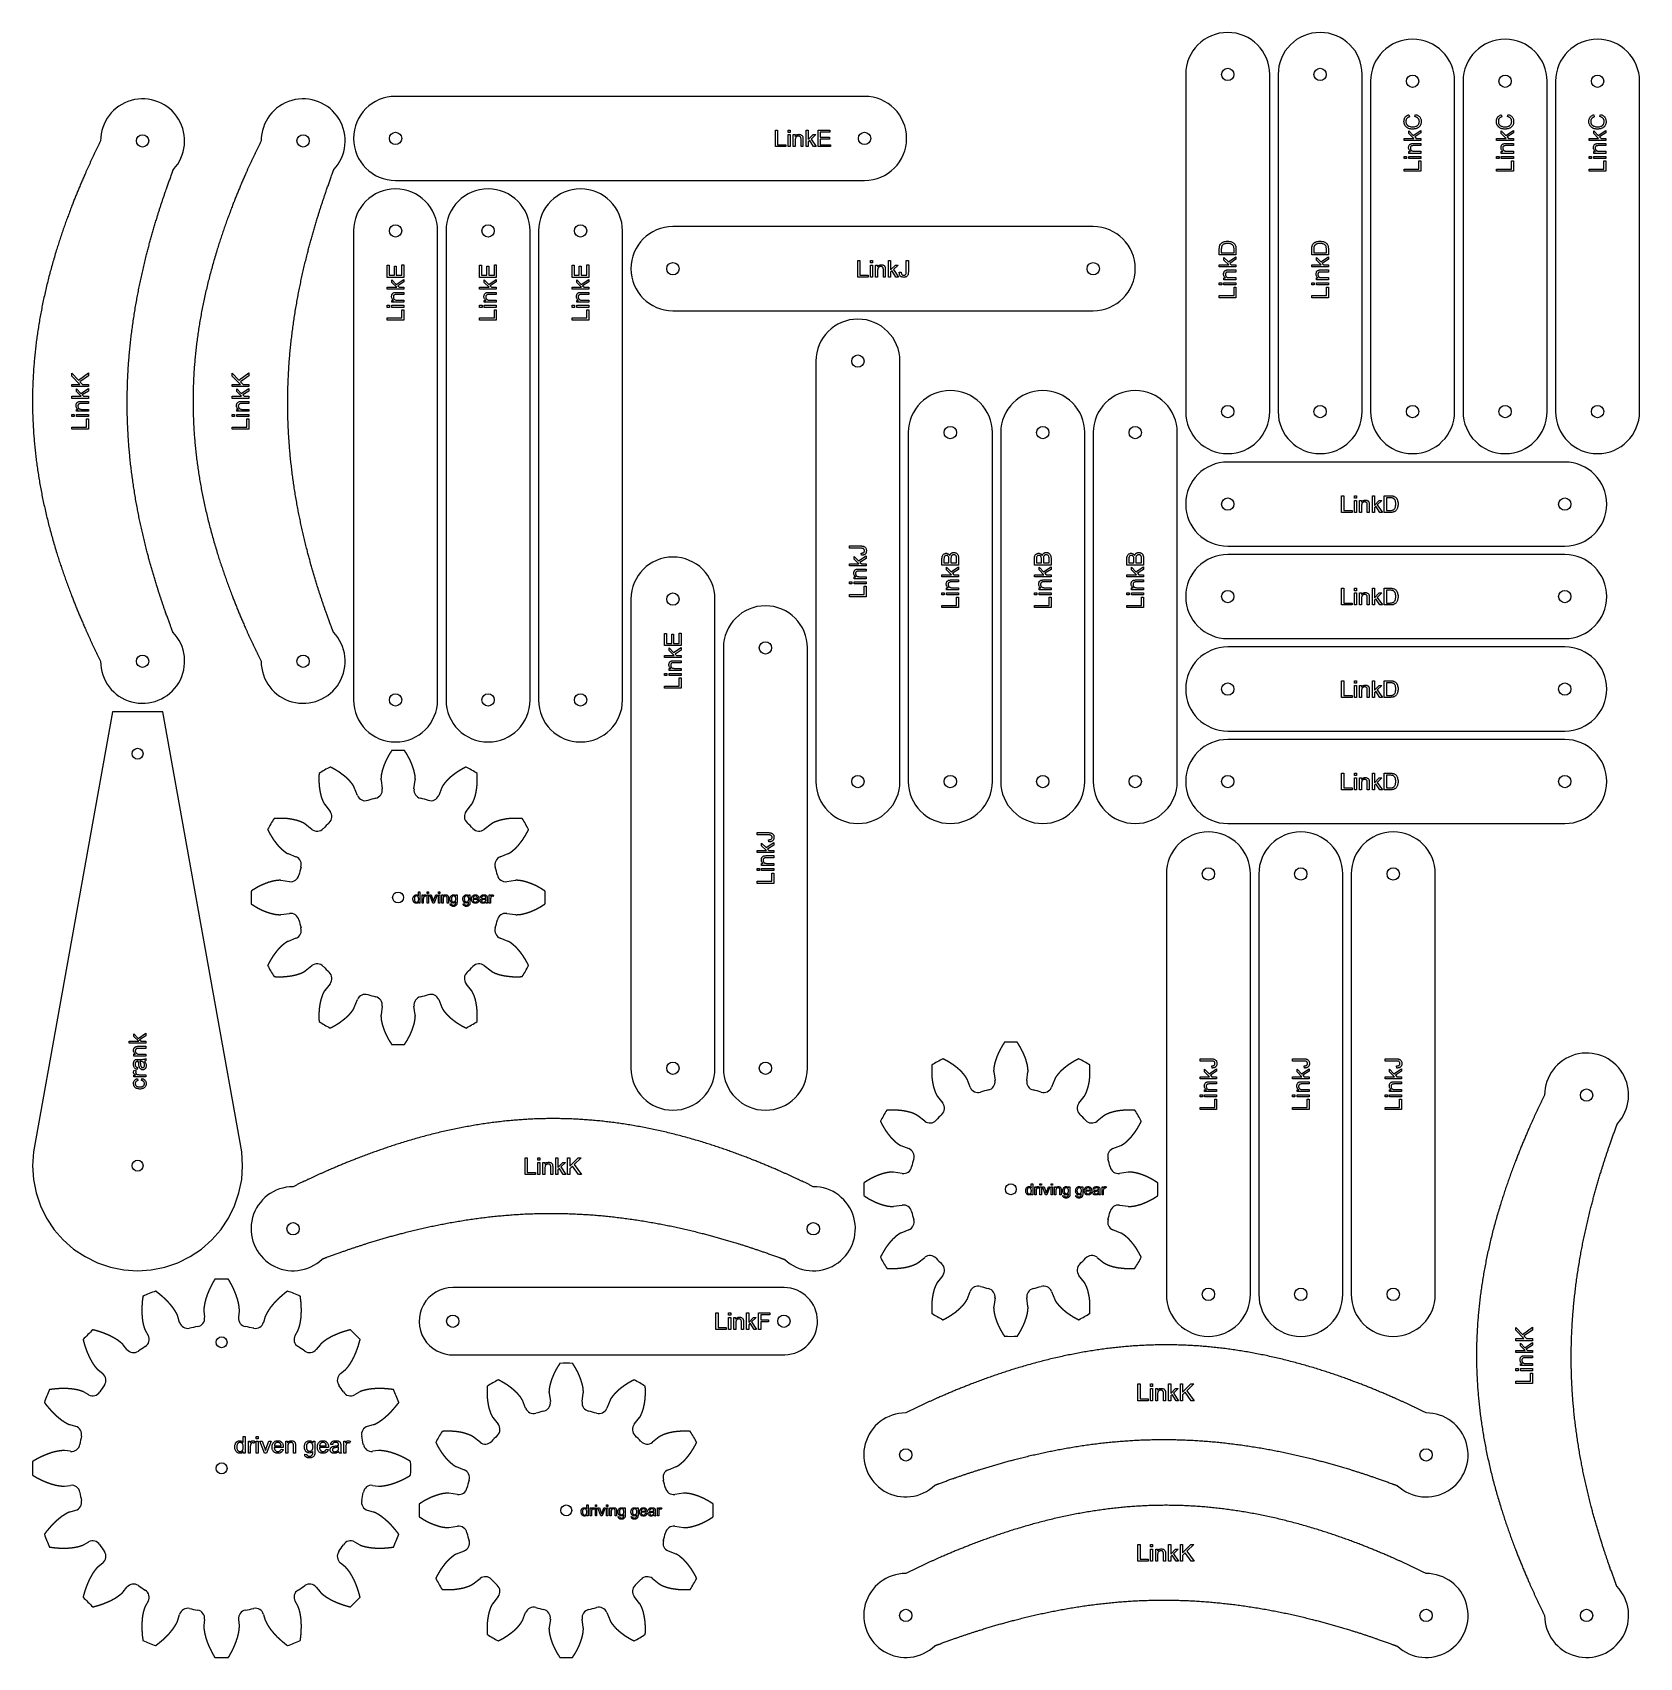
# Model space of a CAD drawing. Header units: millimetres. Extents: x 18 to 1165, y 18 to 1178.
import ezdxf

# ---------------------------------------------------------------- set-up
doc = ezdxf.new("R2010")
doc.units = ezdxf.units.MM
doc.layers.add('cut', color=5, linetype='Continuous', true_color=0x0000ff)
doc.layers.add('line engraving', color=1, linetype='Continuous', true_color=0xff0000)

msp = doc.modelspace()

# ---------------------------------------------------------------- linework, layer by layer
at = {"layer": 'cut', "color": 5, "true_color": 0x0000ff}
for p, q in [((250, 633.3), (247.7, 639)), ((266.8, 644.1), (267.7, 638)), ((290.3, 638), (291.2, 644.1)), ((310.3, 639), (308, 633.3)), ((226.6, 626.8), (230.4, 621.9)), ((327.6, 621.9), (331.4, 626.8)), ((217.5, 609), (212.6, 612.8)), ((345.4, 612.8), (340.5, 609)), ((200.4, 591.7), (206.1, 589.4)), ((351.9, 589.4), (357.6, 591.7)), ((201.4, 571.7), (195.3, 572.6)), ((362.7, 572.6), (356.6, 571.7)), ((195.3, 548.2), (201.4, 549.1)), ((356.6, 549.1), (362.7, 548.2)), ((206.1, 531.4), (200.4, 529.1)), ((357.6, 529.1), (351.9, 531.4)), ((212.6, 508), (217.5, 511.8)), ((340.5, 511.8), (345.4, 508)), ((230.4, 498.9), (226.6, 494)), ((331.4, 494), (327.6, 498.9)), ((247.7, 481.8), (250, 487.5)), ((308, 487.5), (310.3, 481.8)), ((267.7, 482.8), (266.8, 476.7)), ((291.2, 476.7), (290.3, 482.8)), ((687.4, 425), (685.1, 430.8)), ((704.2, 435.9), (705.1, 429.8)), ((727.7, 429.8), (728.6, 435.9)), ((747.7, 430.8), (745.4, 425)), ((664, 418.5), (667.8, 413.7)), ((765, 413.7), (768.8, 418.5)), ((654.9, 400.8), (650, 404.6)), ((782.8, 404.6), (777.9, 400.8)), ((637.8, 383.4), (643.5, 381.2)), ((789.3, 381.2), (795, 383.4)), ((638.8, 363.5), (632.7, 364.4)), ((800.1, 364.4), (794, 363.5)), ((632.7, 340), (638.8, 340.8)), ((794, 340.8), (800.1, 340)), ((643.5, 323.2), (637.8, 320.9)), ((795, 320.9), (789.3, 323.2)), ((650, 299.7), (654.9, 303.6)), ((777.9, 303.6), (782.8, 299.7)), ((667.8, 290.6), (664, 285.8)), ((768.8, 285.8), (765, 290.6)), ((685.1, 273.6), (687.4, 279.3)), ((745.4, 279.3), (747.7, 273.6)), ((705.1, 274.6), (704.2, 268.5)), ((728.6, 268.5), (727.7, 274.6)), ((123, 257.2), (121.8, 261.4)), ((140.3, 265.1), (140.8, 260.8)), ((165.2, 260.8), (165.7, 265.1)), ((184.2, 261.4), (183, 257.2)), ((98.4, 251.7), (100.5, 247.9)), ((205.5, 247.9), (207.6, 251.7)), ((85.4, 237.8), (82.7, 241.2)), ((223.3, 241.2), (220.6, 237.8)), ((64.8, 223.3), (68.2, 220.6)), ((237.8, 220.6), (241.2, 223.3)), ((58.1, 205.5), (54.3, 207.6)), ((251.7, 207.6), (247.9, 205.5)), ((370, 195.9), (367.7, 201.6)), ((386.8, 206.7), (387.7, 200.6)), ((410.3, 200.6), (411.2, 206.7)), ((430.3, 201.6), (428, 195.9)), ((346.6, 189.4), (350.4, 184.5)), ((447.6, 184.5), (451.4, 189.4)), ((44.6, 184.2), (48.8, 183)), ((257.2, 183), (261.4, 184.2)), ((337.5, 171.6), (332.6, 175.4)), ((465.4, 175.4), (460.5, 171.6)), ((45.2, 165.2), (40.9, 165.7)), ((265.1, 165.7), (260.8, 165.2)), ((320.4, 154.3), (326.1, 152)), ((471.9, 152), (477.6, 154.3)), ((40.9, 140.3), (45.2, 140.8)), ((260.8, 140.8), (265.1, 140.3)), ((321.4, 134.3), (315.3, 135.2)), ((482.7, 135.2), (476.6, 134.3)), ((48.8, 123), (44.6, 121.8)), ((261.4, 121.8), (257.2, 123)), ((315.3, 110.8), (321.4, 111.7)), ((476.6, 111.7), (482.7, 110.8)), ((54.3, 98.4), (58.1, 100.5)), ((247.9, 100.5), (251.7, 98.4)), ((326.1, 94), (320.4, 91.7)), ((477.6, 91.7), (471.9, 94)), ((68.2, 85.4), (64.8, 82.7)), ((241.2, 82.7), (237.8, 85.4)), ((332.6, 70.6), (337.5, 74.4)), ((460.5, 74.4), (465.4, 70.6)), ((82.7, 64.8), (85.4, 68.2)), ((100.5, 58.1), (98.4, 54.3)), ((207.6, 54.3), (205.5, 58.1)), ((220.6, 68.2), (223.3, 64.8)), ((350.4, 61.5), (346.6, 56.6)), ((451.4, 56.6), (447.6, 61.5)), ((121.8, 44.6), (123, 48.8)), ((183, 48.8), (184.2, 44.6)), ((367.7, 44.4), (370, 50.1)), ((428, 50.1), (430.3, 44.4)), ((140.8, 45.2), (140.3, 40.9)), ((165.7, 40.9), (165.2, 45.2)), ((387.7, 45.4), (386.8, 39.3)), ((411.2, 39.3), (410.3, 45.4))]:
    msp.add_line(p, q, dxfattribs=at)
for points in [[(841.2, 1147.8), (841.2, 907.2, 1), (901.2, 907.2), (901.2, 1147.8, 1)], [(907.2, 1147.8), (907.2, 907.2, 1), (967.2, 907.2), (967.2, 1147.8, 1)], [(1033.2, 1143, 1), (973.2, 1143), (973.2, 907.2, 1), (1033.2, 907.2)], [(1099.2, 1143, 1), (1039.2, 1143), (1039.2, 907.2, 1), (1099.2, 907.2)], [(1165.2, 1143, 1), (1105.2, 1143), (1105.2, 907.2, 1), (1165.2, 907.2)], [(612, 1132.2), (277.2, 1132.2, 1), (277.2, 1072.2), (612, 1072.2, 1)], [(247.2, 1036.2), (247.2, 701.4, 1), (307.2, 701.4), (307.2, 1036.2, 1)], [(313.2, 1036.2), (313.2, 701.4, 1), (373.2, 701.4), (373.2, 1036.2, 1)], [(379.2, 1036.2), (379.2, 701.4, 1), (439.2, 701.4), (439.2, 1036.2, 1)], [(475.2, 979.2), (775.2, 979.2, 1), (775.2, 1039.2), (475.2, 1039.2, 1)], [(577.2, 943.2), (577.2, 643.2, 1), (637.2, 643.2), (637.2, 943.2, 1)], [(703.2, 892.2, 1), (643.2, 892.2), (643.2, 643.2, 1), (703.2, 643.2)], [(769.2, 892.2, 1), (709.2, 892.2), (709.2, 643.2, 1), (769.2, 643.2)], [(835.2, 892.2, 1), (775.2, 892.2), (775.2, 643.2, 1), (835.2, 643.2)], [(1111.8, 871.2), (871.2, 871.2, 1), (871.2, 811.2), (1111.8, 811.2, 1)], [(445.2, 773.4), (445.2, 438.6, 1), (505.2, 438.6), (505.2, 773.4, 1)], [(1111.8, 805.2), (871.2, 805.2, 1), (871.2, 745.2), (1111.8, 745.2, 1)], [(511.2, 738.6), (511.2, 438.6, 1), (571.2, 438.6), (571.2, 738.6, 1)], [(1111.8, 739.2), (871.2, 739.2, 1), (871.2, 679.2), (1111.8, 679.2, 1)], [(1111.8, 673.2), (871.2, 673.2, 1), (871.2, 613.2), (1111.8, 613.2, 1)], [(827.4, 577.2), (827.4, 277.2, 1), (887.4, 277.2), (887.4, 577.2, 1)], [(893.4, 577.2), (893.4, 277.2, 1), (953.4, 277.2), (953.4, 577.2, 1)], [(959.4, 577.2), (959.4, 277.2, 1), (1019.4, 277.2), (1019.4, 577.2, 1)], [(318, 282, 1.015779), (318.8, 234), (555.1, 234, 0.980982), (554.6, 282)]]:
    msp.add_lwpolyline(points, format="xyb", close=True, dxfattribs=at)
msp.add_lwpolyline([(18, 369), (18.6, 359.2), (20.6, 349.6), (23.7, 340.3), (28, 331.5), (33.5, 323.3), (40, 316), (47.3, 309.5), (55.5, 304.1), (64.3, 299.7), (73.6, 296.6), (83.2, 294.6), (93, 294), (102.8, 294.6), (112.4, 296.6), (121.7, 299.7), (130.5, 304.1), (138.7, 309.5), (146, 316), (152.5, 323.3), (158, 331.5), (162.3, 340.3), (165.4, 349.6), (167.4, 359.2), (168, 369), (167.4, 378.8), (111, 693), (75, 693), (18.6, 378.8)], close=True, dxfattribs=at)
for centre, radius in [((871.2, 1147.8), 4.4), ((937.2, 1147.8), 4.4), ((1003.2, 1143), 4.4), ((1069.2, 1143), 4.4), ((1135.2, 1143), 4.4), ((96.6, 1100.4), 4.4), ((211.2, 1100.4), 4.4), ((277.2, 1102.2), 4.4), ((612, 1102.2), 4.4), ((277.2, 1036.2), 4.4), ((343.2, 1036.2), 4.4), ((409.2, 1036.2), 4.4), ((475.2, 1009.2), 4.4), ((775.2, 1009.2), 4.4), ((607.2, 943.2), 4.4), ((871.2, 907.2), 4.4), ((937.2, 907.2), 4.4), ((1003.2, 907.2), 4.4), ((1069.2, 907.2), 4.4), ((1135.2, 907.2), 4.4), ((673.2, 892.2), 4.4), ((739.2, 892.2), 4.4), ((805.2, 892.2), 4.4), ((871.2, 841.2), 4.4), ((1111.8, 841.2), 4.4), ((475.2, 773.4), 4.4), ((871.2, 775.2), 4.4), ((1111.8, 775.2), 4.4), ((541.2, 738.6), 4.4), ((96.6, 729), 4.4), ((211.2, 729), 4.4), ((871.2, 709.2), 4.4), ((1111.8, 709.2), 4.4), ((277.2, 701.4), 4.4), ((343.2, 701.4), 4.4), ((409.2, 701.4), 4.4), ((93, 663), 3.9), ((607.2, 643.2), 4.4), ((673.2, 643.2), 4.4), ((739.2, 643.2), 4.4), ((805.2, 643.2), 4.4), ((871.2, 643.2), 4.4), ((1111.8, 643.2), 4.4), ((857.4, 577.2), 4.4), ((923.4, 577.2), 4.4), ((989.4, 577.2), 4.4), ((279, 560.4), 3.9), ((475.2, 438.6), 4.4), ((541.2, 438.6), 4.4), ((1127.4, 419.4), 4.4), ((93, 369), 3.9), ((716.4, 352.2), 3.9), ((204, 324), 4.4), ((575.4, 324), 4.4), ((857.4, 277.2), 4.4), ((923.4, 277.2), 4.4), ((989.4, 277.2), 4.4), ((318, 258), 4.4), ((554.4, 258), 4.4), ((153, 243), 3.9), ((641.4, 162.6), 4.4), ((1012.8, 162.6), 4.4), ((153, 153), 3.9), ((399, 123), 3.9), ((641.4, 48), 4.4), ((1012.8, 48), 4.4), ((1127.4, 48), 4.4)]:
    msp.add_circle(centre, radius, dxfattribs=at)
for centre, radius, start, end in [((96.6, 1100.4), 30, -42.939, 180), ((211.2, 1100.4), 30, -42.939, 180), ((96.6, 729), 30, -180, 43.8887), ((211.2, 729), 30, -180, 43.8887), ((279, 560.4), 105, 87.5067, 92.4933), ((279, 560.4), 105, 117.5067, 122.4933), ((279, 560.4), 105, 57.5067, 62.4933), ((261.7, 637.1), 6, -77.3183, 8.3062), ((296.3, 637.1), 6, 171.6938, -102.6817), ((255.6, 635.5), 6, -158.3062, -72.6817), ((279, 560.4), 72.6, 102.6817, 107.3183), ((279, 560.4), 72.6, 72.6817, 77.3183), ((302.4, 635.5), 6, -107.3183, -21.6938), ((279, 560.4), 105, 147.5067, 152.4933), ((225.7, 618.2), 6, -47.3183, 38.3062), ((332.3, 618.2), 6, 141.6938, -132.6817), ((279, 560.4), 105, 27.5067, 32.4933), ((221.2, 613.7), 6, -128.3062, -42.6817), ((279, 560.4), 72.6, 132.6817, 137.3183), ((279, 560.4), 72.6, 42.6817, 47.3183), ((336.8, 613.7), 6, -137.3183, -51.6938), ((203.9, 583.8), 6, -17.3183, 68.3062), ((279, 560.4), 72.6, 162.6817, 167.3183), ((354.1, 583.8), 6, 111.6938, -162.6817), ((279, 560.4), 72.6, 12.6817, 17.3183), ((202.3, 577.7), 6, -98.3062, -12.6817), ((355.7, 577.7), 6, -167.3183, -81.6938), ((279, 560.4), 105, 177.5067, -177.5067), ((279, 560.4), 105, -2.4933, 2.4933), ((202.3, 543.1), 6, 12.6817, 98.3062), ((355.7, 543.1), 6, 81.6938, 167.3183), ((203.9, 537), 6, -68.3062, 17.3183), ((279, 560.4), 72.6, -167.3183, -162.6817), ((354.1, 537), 6, 162.6817, -111.6938), ((279, 560.4), 72.6, -17.3183, -12.6817), ((279, 560.4), 105, -152.4933, -147.5067), ((221.2, 507.1), 6, 42.6817, 128.3062), ((279, 560.4), 72.6, -137.3183, -132.6817), ((279, 560.4), 72.6, -47.3183, -42.6817), ((336.8, 507.1), 6, 51.6938, 137.3183), ((279, 560.4), 105, -32.4933, -27.5067), ((225.7, 502.6), 6, -38.3062, 47.3183), ((332.3, 502.6), 6, 132.6817, -141.6938), ((255.6, 485.3), 6, 72.6817, 158.3062), ((279, 560.4), 72.6, -107.3183, -102.6817), ((261.7, 483.7), 6, -8.3062, 77.3183), ((296.3, 483.7), 6, 102.6817, -171.6938), ((279, 560.4), 72.6, -77.3183, -72.6817), ((302.4, 485.3), 6, 21.6938, 107.3183), ((279, 560.4), 105, -122.4933, -117.5067), ((279, 560.4), 105, -62.4933, -57.5067), ((279, 560.4), 105, -92.4933, -87.5067), ((716.4, 352.2), 105, 87.5067, 92.4933), ((716.4, 352.2), 105, 117.5067, 122.4933), ((716.4, 352.2), 105, 57.5067, 62.4933), ((1127.4, 419.4), 30, -42.939, 180), ((699.1, 428.9), 6, -77.3183, 8.3062), ((733.7, 428.9), 6, 171.6938, -102.6817), ((693, 427.2), 6, -158.3062, -72.6817), ((716.4, 352.2), 72.6, 102.6817, 107.3183), ((716.4, 352.2), 72.6, 72.6817, 77.3183), ((739.8, 427.2), 6, -107.3183, -21.6938), ((716.4, 352.2), 105, 147.5067, 152.4933), ((663.1, 410), 6, -47.3183, 38.3062), ((769.7, 410), 6, 141.6938, -132.6817), ((716.4, 352.2), 105, 27.5067, 32.4933), ((658.6, 405.5), 6, -128.3062, -42.6817), ((716.4, 352.2), 72.6, 132.6817, 137.3183), ((716.4, 352.2), 72.6, 42.6817, 47.3183), ((774.2, 405.5), 6, -137.3183, -51.6938), ((641.3, 375.6), 6, -17.3183, 68.3062), ((716.4, 352.2), 72.6, 162.6817, 167.3183), ((791.5, 375.6), 6, 111.6938, -162.6817), ((716.4, 352.2), 72.6, 12.6817, 17.3183), ((639.7, 369.4), 6, -98.3062, -12.6817), ((793.1, 369.4), 6, -167.3183, -81.6938), ((204, 324), 30, 90, -46.1113), ((575.4, 324), 30, -132.939, 90), ((716.4, 352.2), 105, 177.5067, -177.5067), ((716.4, 352.2), 105, -2.4933, 2.4933), ((639.7, 334.9), 6, 12.6817, 98.3062), ((793.1, 334.9), 6, 81.6938, 167.3183), ((641.3, 328.8), 6, -68.3062, 17.3183), ((716.4, 352.2), 72.6, -167.3183, -162.6817), ((791.5, 328.8), 6, 162.6817, -111.6938), ((716.4, 352.2), 72.6, -17.3183, -12.6817), ((716.4, 352.2), 105, -152.4933, -147.5067), ((658.6, 298.9), 6, 42.6817, 128.3062), ((716.4, 352.2), 72.6, -137.3183, -132.6817), ((716.4, 352.2), 72.6, -47.3183, -42.6817), ((774.2, 298.9), 6, 51.6938, 137.3183), ((716.4, 352.2), 105, -32.4933, -27.5067), ((663.1, 294.4), 6, -38.3062, 47.3183), ((769.7, 294.4), 6, 132.6817, -141.6938), ((153, 153), 135, 110.4168, 114.5832), ((153, 153), 135, 87.9168, 92.0832), ((153, 153), 135, 65.4168, 69.5832), ((693, 277.1), 6, 72.6817, 158.3062), ((716.4, 352.2), 72.6, -107.3183, -102.6817), ((699.1, 275.4), 6, -8.3062, 77.3183), ((733.7, 275.4), 6, 102.6817, -171.6938), ((716.4, 352.2), 72.6, -77.3183, -72.6817), ((739.8, 277.1), 6, 21.6938, 107.3183), ((128.8, 258.9), 6, -163.9431, -77.109), ((134.9, 260.1), 6, -80.391, 6.4431), ((171.1, 260.1), 6, 173.5569, -99.609), ((177.2, 258.9), 6, -102.891, -16.0569), ((716.4, 352.2), 105, -122.4933, -117.5067), ((716.4, 352.2), 105, -62.4933, -57.5067), ((153, 153), 135, 132.9168, 137.0832), ((95.3, 245), 6, -57.891, 28.9431), ((153, 153), 102.6, 99.609, 102.891), ((153, 153), 102.6, 77.109, 80.391), ((210.7, 245), 6, 151.0569, -122.109), ((153, 153), 135, 42.9168, 47.0832), ((716.4, 352.2), 105, -92.4933, -87.5067), ((90.1, 241.6), 6, -141.4431, -54.609), ((153, 153), 102.6, 122.109, 125.391), ((153, 153), 102.6, 54.609, 57.891), ((215.9, 241.6), 6, -125.391, -38.5569), ((64.4, 215.9), 6, -35.391, 51.4431), ((241.6, 215.9), 6, 128.5569, -144.609), ((399, 123), 105, 87.5067, 92.4933), ((153, 153), 135, 155.4168, 159.5832), ((153, 153), 102.6, 144.609, 147.891), ((153, 153), 102.6, 32.109, 35.391), ((153, 153), 135, 20.4168, 24.5832), ((399, 123), 105, 117.5067, 122.4933), ((399, 123), 105, 57.5067, 62.4933), ((61, 210.7), 6, -118.9431, -32.109), ((245, 210.7), 6, -147.891, -61.0569), ((381.7, 199.7), 6, -77.3183, 8.3062), ((416.3, 199.7), 6, 171.6938, -102.6817), ((375.6, 198.1), 6, -158.3062, -72.6817), ((399, 123), 72.6, 102.6817, 107.3183), ((399, 123), 72.6, 72.6817, 77.3183), ((422.4, 198.1), 6, -107.3183, -21.6938), ((641.4, 162.6), 30, 90, -46.1113), ((1012.8, 162.6), 30, -132.939, 90), ((47.1, 177.2), 6, -12.891, 73.9431), ((153, 153), 102.6, 167.109, 170.391), ((258.9, 177.2), 6, 106.0569, -167.109), ((153, 153), 102.6, 9.609, 12.891), ((399, 123), 105, 147.5067, 152.4933), ((399, 123), 72.6, 132.6817, 137.3183), ((345.7, 180.8), 6, -47.3183, 38.3062), ((452.3, 180.8), 6, 141.6938, -132.6817), ((399, 123), 72.6, 42.6817, 47.3183), ((399, 123), 105, 27.5067, 32.4933), ((45.9, 171.1), 6, -96.4431, -9.609), ((260.1, 171.1), 6, -170.391, -83.5569), ((341.2, 176.3), 6, -128.3062, -42.6817), ((456.8, 176.3), 6, -137.3183, -51.6938), ((153, 153), 135, 177.9168, -177.9168), ((153, 153), 135, -2.0832, 2.0832), ((323.9, 146.4), 6, -17.3183, 68.3062), ((474.1, 146.4), 6, 111.6938, -162.6817), ((45.9, 134.9), 6, 9.609, 96.4431), ((260.1, 134.9), 6, 83.5569, 170.391), ((399, 123), 72.6, 162.6817, 167.3183), ((399, 123), 72.6, 12.6817, 17.3183), ((47.1, 128.8), 6, -73.9431, 12.891), ((153, 153), 102.6, -170.391, -167.109), ((258.9, 128.8), 6, 167.109, -106.0569), ((153, 153), 102.6, -12.891, -9.609), ((322.3, 140.3), 6, -98.3062, -12.6817), ((475.7, 140.3), 6, -167.3183, -81.6938), ((399, 123), 105, 177.5067, -177.5067), ((399, 123), 105, -2.4933, 2.4933), ((153, 153), 135, -159.5832, -155.4168), ((153, 153), 135, -24.5832, -20.4168), ((322.3, 105.7), 6, 12.6817, 98.3062), ((399, 123), 72.6, -167.3183, -162.6817), ((399, 123), 72.6, -17.3183, -12.6817), ((475.7, 105.7), 6, 81.6938, 167.3183), ((61, 95.3), 6, 32.109, 118.9431), ((153, 153), 102.6, -147.891, -144.609), ((64.4, 90.1), 6, -51.4431, 35.391), ((241.6, 90.1), 6, 144.609, -128.5569), ((153, 153), 102.6, -35.391, -32.109), ((245, 95.3), 6, 61.0569, 147.891), ((323.9, 99.6), 6, -68.3062, 17.3183), ((474.1, 99.6), 6, 162.6817, -111.6938), ((90.1, 64.4), 6, 54.609, 141.4431), ((215.9, 64.4), 6, 38.5569, 125.391), ((399, 123), 105, -152.4933, -147.5067), ((341.2, 69.7), 6, 42.6817, 128.3062), ((399, 123), 72.6, -137.3183, -132.6817), ((345.7, 65.2), 6, -38.3062, 47.3183), ((452.3, 65.2), 6, 132.6817, -141.6938), ((399, 123), 72.6, -47.3183, -42.6817), ((456.8, 69.7), 6, 51.6938, 137.3183), ((399, 123), 105, -32.4933, -27.5067), ((641.4, 48), 30, 90, -46.1113), ((1012.8, 48), 30, -132.939, 90), ((153, 153), 135, -137.0832, -132.9168), ((153, 153), 102.6, -125.391, -122.109), ((95.3, 61), 6, -28.9431, 57.891), ((210.7, 61), 6, 122.109, -151.0569), ((153, 153), 102.6, -57.891, -54.609), ((153, 153), 135, -47.0832, -42.9168), ((1127.4, 48), 30, -180, 43.8887), ((128.8, 47.1), 6, 77.109, 163.9431), ((153, 153), 102.6, -102.891, -99.609), ((134.9, 45.9), 6, -6.4431, 80.391), ((171.1, 45.9), 6, 99.609, -173.5569), ((153, 153), 102.6, -80.391, -77.109), ((177.2, 47.1), 6, 16.0569, 102.891), ((375.6, 47.9), 6, 72.6817, 158.3062), ((399, 123), 72.6, -107.3183, -102.6817), ((381.7, 46.3), 6, -8.3062, 77.3183), ((416.3, 46.3), 6, 102.6817, -171.6938), ((399, 123), 72.6, -77.3183, -72.6817), ((422.4, 47.9), 6, 21.6938, 107.3183), ((153, 153), 135, -114.5832, -110.4168), ((153, 153), 135, -69.5832, -65.4168), ((399, 123), 105, -122.4933, -117.5067), ((399, 123), 105, -62.4933, -57.5067), ((153, 153), 135, -92.0832, -87.9168), ((399, 123), 105, -92.4933, -87.5067)]:
    msp.add_arc(centre, radius, start, end, dxfattribs=at)
for points in [[(66.6, 1100.4), (62.9, 1093), (55.9, 1078.1), (46.2, 1055.8), (35.4, 1026.1), (25.3, 989), (19.1, 951.8), (16.9, 914.7), (19.1, 877.6), (25.3, 840.4), (35.4, 803.3), (46.2, 773.6), (55.9, 751.3), (62.9, 736.4), (66.6, 729)], [(181.2, 1100.4), (177.5, 1093), (170.4, 1078.1), (160.8, 1055.8), (150, 1026.1), (139.9, 989), (133.7, 951.8), (131.5, 914.7), (133.7, 877.6), (139.9, 840.4), (150, 803.3), (160.8, 773.6), (170.4, 751.3), (177.5, 736.4), (181.2, 729)], [(274.4, 665.3), (274.4, 665.2), (274.3, 665.1), (274.2, 665), (274, 664.7), (273.9, 664.4), (273.7, 664.1), (273.5, 663.8), (273.3, 663.5), (273.1, 663.3), (272.9, 663), (272.8, 662.7), (272.6, 662.4), (272.4, 662.1), (272.2, 661.8), (272.1, 661.5), (271.9, 661.2), (271.7, 660.9), (271.6, 660.6), (271.4, 660.3), (271.3, 660), (271.1, 659.7), (270.9, 659.4), (270.8, 659.1), (270.6, 658.8), (270.5, 658.5), (270.3, 658.2), (270.2, 657.9), (270.1, 657.6), (269.9, 657.3), (269.8, 657), (269.7, 656.7), (269.5, 656.4), (269.4, 656), (269.3, 655.7), (269.1, 655.4), (269, 655.1), (268.9, 654.8), (268.8, 654.5), (268.7, 654.2), (268.6, 653.9), (268.5, 653.6), (268.4, 653.3), (268.3, 653), (268.2, 652.7), (268.1, 652.4), (268, 652.1), (267.9, 651.8), (267.8, 651.5), (267.7, 651.1), (267.6, 650.8), (267.5, 650.5), (267.5, 650.2), (267.4, 649.9), (267.3, 649.6), (267.3, 649.3), (267.2, 649), (267.1, 648.7), (267.1, 648.4), (267, 648.1), (267, 647.8), (266.9, 647.5), (266.9, 647.1), (266.9, 646.8), (266.8, 646.5), (266.8, 646.2), (266.8, 645.9), (266.8, 645.6), (266.7, 645.3), (266.7, 645), (266.7, 644.7), (266.7, 644.5), (266.8, 644.3), (266.8, 644.2), (266.8, 644.1)], [(291.2, 644.1), (291.2, 644.2), (291.2, 644.3), (291.3, 644.5), (291.3, 644.7), (291.3, 645), (291.3, 645.3), (291.2, 645.6), (291.2, 645.9), (291.2, 646.2), (291.2, 646.5), (291.1, 646.8), (291.1, 647.1), (291.1, 647.5), (291, 647.8), (291, 648.1), (290.9, 648.4), (290.9, 648.7), (290.8, 649), (290.7, 649.3), (290.7, 649.6), (290.6, 649.9), (290.5, 650.2), (290.5, 650.5), (290.4, 650.8), (290.3, 651.1), (290.2, 651.5), (290.1, 651.8), (290, 652.1), (289.9, 652.4), (289.8, 652.7), (289.7, 653), (289.6, 653.3), (289.5, 653.6), (289.4, 653.9), (289.3, 654.2), (289.2, 654.5), (289.1, 654.8), (289, 655.1), (288.9, 655.4), (288.7, 655.7), (288.6, 656), (288.5, 656.4), (288.3, 656.7), (288.2, 657), (288.1, 657.3), (287.9, 657.6), (287.8, 657.9), (287.7, 658.2), (287.5, 658.5), (287.4, 658.8), (287.2, 659.1), (287.1, 659.4), (286.9, 659.7), (286.7, 660), (286.6, 660.3), (286.4, 660.6), (286.3, 660.9), (286.1, 661.2), (285.9, 661.5), (285.8, 661.8), (285.6, 662.1), (285.4, 662.4), (285.2, 662.7), (285.1, 663), (284.9, 663.3), (284.7, 663.5), (284.5, 663.8), (284.3, 664.1), (284.1, 664.4), (284, 664.7), (283.8, 665), (283.7, 665.1), (283.6, 665.2), (283.6, 665.3)], [(247.7, 639), (247.7, 639), (247.7, 639.2), (247.6, 639.3), (247.5, 639.5), (247.3, 639.8), (247.2, 640.1), (247, 640.3), (246.8, 640.6), (246.7, 640.8), (246.5, 641.1), (246.3, 641.3), (246.1, 641.6), (245.9, 641.8), (245.7, 642.1), (245.5, 642.3), (245.3, 642.6), (245.1, 642.8), (244.9, 643), (244.7, 643.3), (244.5, 643.5), (244.3, 643.7), (244.1, 644), (243.9, 644.2), (243.6, 644.4), (243.4, 644.6), (243.2, 644.9), (243, 645.1), (242.7, 645.3), (242.5, 645.5), (242.3, 645.7), (242, 646), (241.8, 646.2), (241.5, 646.4), (241.3, 646.6), (241, 646.8), (240.8, 647), (240.5, 647.2), (240.3, 647.4), (240, 647.6), (239.8, 647.8), (239.5, 648), (239.2, 648.2), (239, 648.4), (238.7, 648.6), (238.4, 648.8), (238.2, 649), (237.9, 649.2), (237.6, 649.4), (237.3, 649.6), (237.1, 649.8), (236.8, 650), (236.5, 650.2), (236.2, 650.3), (235.9, 650.5), (235.6, 650.7), (235.3, 650.9), (235.1, 651.1), (234.8, 651.2), (234.5, 651.4), (234.2, 651.6), (233.9, 651.7), (233.6, 651.9), (233.3, 652.1), (233, 652.3), (232.7, 652.4), (232.4, 652.6), (232.1, 652.7), (231.8, 652.9), (231.4, 653.1), (231.1, 653.2), (230.9, 653.3), (230.7, 653.4), (230.6, 653.5), (230.5, 653.5)], [(327.5, 653.5), (327.4, 653.5), (327.3, 653.4), (327.1, 653.3), (326.9, 653.2), (326.6, 653.1), (326.2, 652.9), (325.9, 652.7), (325.6, 652.6), (325.3, 652.4), (325, 652.3), (324.7, 652.1), (324.4, 651.9), (324.1, 651.7), (323.8, 651.6), (323.5, 651.4), (323.2, 651.2), (322.9, 651.1), (322.7, 650.9), (322.4, 650.7), (322.1, 650.5), (321.8, 650.3), (321.5, 650.2), (321.2, 650), (320.9, 649.8), (320.7, 649.6), (320.4, 649.4), (320.1, 649.2), (319.8, 649), (319.6, 648.8), (319.3, 648.6), (319, 648.4), (318.8, 648.2), (318.5, 648), (318.2, 647.8), (318, 647.6), (317.7, 647.4), (317.5, 647.2), (317.2, 647), (317, 646.8), (316.7, 646.6), (316.5, 646.4), (316.2, 646.2), (316, 646), (315.7, 645.7), (315.5, 645.5), (315.3, 645.3), (315, 645.1), (314.8, 644.9), (314.6, 644.6), (314.4, 644.4), (314.1, 644.2), (313.9, 644), (313.7, 643.7), (313.5, 643.5), (313.3, 643.3), (313.1, 643), (312.9, 642.8), (312.7, 642.6), (312.5, 642.3), (312.3, 642.1), (312.1, 641.8), (311.9, 641.6), (311.7, 641.3), (311.5, 641.1), (311.3, 640.8), (311.2, 640.6), (311, 640.3), (310.8, 640.1), (310.7, 639.8), (310.5, 639.5), (310.4, 639.3), (310.3, 639.2), (310.3, 639), (310.3, 639)], [(222.6, 649), (222.6, 648.9), (222.6, 648.8), (222.6, 648.5), (222.6, 648.3), (222.5, 647.9), (222.5, 647.6), (222.5, 647.2), (222.5, 646.9), (222.5, 646.5), (222.5, 646.2), (222.5, 645.8), (222.5, 645.5), (222.5, 645.2), (222.5, 644.8), (222.5, 644.5), (222.5, 644.1), (222.5, 643.8), (222.5, 643.4), (222.5, 643.1), (222.5, 642.8), (222.5, 642.4), (222.5, 642.1), (222.6, 641.8), (222.6, 641.4), (222.6, 641.1), (222.6, 640.7), (222.6, 640.4), (222.7, 640.1), (222.7, 639.8), (222.7, 639.4), (222.8, 639.1), (222.8, 638.8), (222.9, 638.4), (222.9, 638.1), (223, 637.8), (223, 637.5), (223, 637.1), (223.1, 636.8), (223.2, 636.5), (223.2, 636.2), (223.3, 635.8), (223.3, 635.5), (223.4, 635.2), (223.5, 634.9), (223.5, 634.6), (223.6, 634.3), (223.7, 634), (223.8, 633.6), (223.8, 633.3), (223.9, 633), (224, 632.7), (224.1, 632.4), (224.2, 632.1), (224.3, 631.8), (224.4, 631.5), (224.5, 631.2), (224.6, 630.9), (224.7, 630.6), (224.8, 630.3), (224.9, 630), (225, 629.8), (225.1, 629.5), (225.3, 629.2), (225.4, 628.9), (225.5, 628.6), (225.7, 628.3), (225.8, 628.1), (225.9, 627.8), (226.1, 627.5), (226.2, 627.3), (226.4, 627.1), (226.5, 626.9), (226.5, 626.8), (226.6, 626.8)], [(331.4, 626.8), (331.5, 626.8), (331.5, 626.9), (331.6, 627.1), (331.8, 627.3), (331.9, 627.5), (332.1, 627.8), (332.2, 628.1), (332.3, 628.3), (332.5, 628.6), (332.6, 628.9), (332.7, 629.2), (332.9, 629.5), (333, 629.8), (333.1, 630), (333.2, 630.3), (333.3, 630.6), (333.4, 630.9), (333.5, 631.2), (333.6, 631.5), (333.7, 631.8), (333.8, 632.1), (333.9, 632.4), (334, 632.7), (334.1, 633), (334.2, 633.3), (334.2, 633.6), (334.3, 634), (334.4, 634.3), (334.5, 634.6), (334.5, 634.9), (334.6, 635.2), (334.7, 635.5), (334.7, 635.8), (334.8, 636.2), (334.8, 636.5), (334.9, 636.8), (335, 637.1), (335, 637.5), (335, 637.8), (335.1, 638.1), (335.1, 638.4), (335.2, 638.8), (335.2, 639.1), (335.3, 639.4), (335.3, 639.8), (335.3, 640.1), (335.4, 640.4), (335.4, 640.7), (335.4, 641.1), (335.4, 641.4), (335.4, 641.8), (335.5, 642.1), (335.5, 642.4), (335.5, 642.8), (335.5, 643.1), (335.5, 643.4), (335.5, 643.8), (335.5, 644.1), (335.5, 644.5), (335.5, 644.8), (335.5, 645.2), (335.5, 645.5), (335.5, 645.8), (335.5, 646.2), (335.5, 646.5), (335.5, 646.9), (335.5, 647.2), (335.5, 647.6), (335.5, 647.9), (335.4, 648.3), (335.4, 648.5), (335.4, 648.8), (335.4, 648.9), (335.4, 649)], [(212.6, 612.8), (212.6, 612.9), (212.5, 612.9), (212.3, 613), (212.1, 613.2), (211.9, 613.3), (211.6, 613.5), (211.3, 613.6), (211.1, 613.7), (210.8, 613.9), (210.5, 614), (210.2, 614.1), (209.9, 614.3), (209.7, 614.4), (209.4, 614.5), (209.1, 614.6), (208.8, 614.7), (208.5, 614.8), (208.2, 614.9), (207.9, 615), (207.6, 615.1), (207.3, 615.2), (207, 615.3), (206.7, 615.4), (206.4, 615.5), (206.1, 615.6), (205.8, 615.6), (205.4, 615.7), (205.1, 615.8), (204.8, 615.9), (204.5, 615.9), (204.2, 616), (203.9, 616.1), (203.6, 616.1), (203.2, 616.2), (202.9, 616.2), (202.6, 616.3), (202.3, 616.4), (201.9, 616.4), (201.6, 616.5), (201.3, 616.5), (201, 616.5), (200.6, 616.6), (200.3, 616.6), (200, 616.7), (199.7, 616.7), (199.3, 616.7), (199, 616.8), (198.7, 616.8), (198.3, 616.8), (198, 616.8), (197.7, 616.9), (197.3, 616.9), (197, 616.9), (196.6, 616.9), (196.3, 616.9), (196, 616.9), (195.6, 616.9), (195.3, 616.9), (194.9, 616.9), (194.6, 616.9), (194.3, 616.9), (193.9, 616.9), (193.6, 616.9), (193.2, 616.9), (192.9, 616.9), (192.5, 616.9), (192.2, 616.9), (191.8, 616.9), (191.5, 616.9), (191.1, 616.9), (190.9, 616.8), (190.6, 616.8), (190.5, 616.8), (190.4, 616.8)], [(367.6, 616.8), (367.5, 616.8), (367.4, 616.8), (367.1, 616.8), (366.9, 616.9), (366.5, 616.9), (366.2, 616.9), (365.8, 616.9), (365.5, 616.9), (365.1, 616.9), (364.8, 616.9), (364.4, 616.9), (364.1, 616.9), (363.7, 616.9), (363.4, 616.9), (363.1, 616.9), (362.7, 616.9), (362.4, 616.9), (362, 616.9), (361.7, 616.9), (361.4, 616.9), (361, 616.9), (360.7, 616.9), (360.3, 616.9), (360, 616.8), (359.7, 616.8), (359.3, 616.8), (359, 616.8), (358.7, 616.7), (358.3, 616.7), (358, 616.7), (357.7, 616.6), (357.4, 616.6), (357, 616.5), (356.7, 616.5), (356.4, 616.5), (356.1, 616.4), (355.7, 616.4), (355.4, 616.3), (355.1, 616.2), (354.8, 616.2), (354.4, 616.1), (354.1, 616.1), (353.8, 616), (353.5, 615.9), (353.2, 615.9), (352.9, 615.8), (352.6, 615.7), (352.2, 615.6), (351.9, 615.6), (351.6, 615.5), (351.3, 615.4), (351, 615.3), (350.7, 615.2), (350.4, 615.1), (350.1, 615), (349.8, 614.9), (349.5, 614.8), (349.2, 614.7), (348.9, 614.6), (348.6, 614.5), (348.3, 614.4), (348.1, 614.3), (347.8, 614.1), (347.5, 614), (347.2, 613.9), (346.9, 613.7), (346.7, 613.6), (346.4, 613.5), (346.1, 613.3), (345.9, 613.2), (345.7, 613), (345.5, 612.9), (345.4, 612.9), (345.4, 612.8)], [(185.9, 608.9), (185.9, 608.8), (186, 608.7), (186.1, 608.5), (186.2, 608.3), (186.3, 608), (186.5, 607.7), (186.7, 607.3), (186.8, 607), (187, 606.7), (187.2, 606.4), (187.3, 606.1), (187.5, 605.8), (187.7, 605.5), (187.8, 605.2), (188, 604.9), (188.2, 604.6), (188.4, 604.4), (188.5, 604.1), (188.7, 603.8), (188.9, 603.5), (189.1, 603.2), (189.3, 602.9), (189.4, 602.6), (189.6, 602.4), (189.8, 602.1), (190, 601.8), (190.2, 601.5), (190.4, 601.2), (190.6, 601), (190.8, 600.7), (191, 600.4), (191.2, 600.2), (191.4, 599.9), (191.6, 599.7), (191.8, 599.4), (192, 599.1), (192.2, 598.9), (192.4, 598.6), (192.6, 598.4), (192.8, 598.1), (193, 597.9), (193.2, 597.6), (193.4, 597.4), (193.7, 597.2), (193.9, 596.9), (194.1, 596.7), (194.3, 596.4), (194.5, 596.2), (194.8, 596), (195, 595.8), (195.2, 595.5), (195.4, 595.3), (195.7, 595.1), (195.9, 594.9), (196.1, 594.7), (196.4, 594.5), (196.6, 594.3), (196.9, 594.1), (197.1, 593.9), (197.3, 593.7), (197.6, 593.5), (197.8, 593.3), (198.1, 593.1), (198.3, 592.9), (198.6, 592.7), (198.8, 592.6), (199.1, 592.4), (199.3, 592.2), (199.6, 592.1), (199.9, 591.9), (200.1, 591.8), (200.2, 591.7), (200.4, 591.7), (200.4, 591.7)], [(357.6, 591.7), (357.6, 591.7), (357.8, 591.7), (357.9, 591.8), (358.1, 591.9), (358.4, 592.1), (358.7, 592.2), (358.9, 592.4), (359.2, 592.6), (359.4, 592.7), (359.7, 592.9), (359.9, 593.1), (360.2, 593.3), (360.4, 593.5), (360.7, 593.7), (360.9, 593.9), (361.1, 594.1), (361.4, 594.3), (361.6, 594.5), (361.9, 594.7), (362.1, 594.9), (362.3, 595.1), (362.6, 595.3), (362.8, 595.5), (363, 595.8), (363.2, 596), (363.5, 596.2), (363.7, 596.4), (363.9, 596.7), (364.1, 596.9), (364.3, 597.2), (364.6, 597.4), (364.8, 597.6), (365, 597.9), (365.2, 598.1), (365.4, 598.4), (365.6, 598.6), (365.8, 598.9), (366, 599.1), (366.2, 599.4), (366.4, 599.7), (366.6, 599.9), (366.8, 600.2), (367, 600.4), (367.2, 600.7), (367.4, 601), (367.6, 601.2), (367.8, 601.5), (368, 601.8), (368.2, 602.1), (368.4, 602.4), (368.6, 602.6), (368.7, 602.9), (368.9, 603.2), (369.1, 603.5), (369.3, 603.8), (369.5, 604.1), (369.6, 604.4), (369.8, 604.6), (370, 604.9), (370.2, 605.2), (370.3, 605.5), (370.5, 605.8), (370.7, 606.1), (370.8, 606.4), (371, 606.7), (371.2, 607), (371.3, 607.3), (371.5, 607.7), (371.7, 608), (371.8, 608.3), (371.9, 608.5), (372, 608.7), (372.1, 608.8), (372.1, 608.9)], [(195.3, 572.6), (195.3, 572.6), (195.1, 572.6), (195, 572.7), (194.7, 572.7), (194.4, 572.7), (194.1, 572.7), (193.8, 572.7), (193.5, 572.6), (193.2, 572.6), (192.9, 572.6), (192.6, 572.6), (192.3, 572.5), (192, 572.5), (191.6, 572.4), (191.3, 572.4), (191, 572.3), (190.7, 572.3), (190.4, 572.2), (190.1, 572.2), (189.8, 572.1), (189.5, 572), (189.2, 571.9), (188.9, 571.9), (188.6, 571.8), (188.3, 571.7), (188, 571.6), (187.6, 571.5), (187.3, 571.4), (187, 571.3), (186.7, 571.3), (186.4, 571.2), (186.1, 571), (185.8, 570.9), (185.5, 570.8), (185.2, 570.7), (184.9, 570.6), (184.6, 570.5), (184.3, 570.4), (184, 570.3), (183.7, 570.1), (183.4, 570), (183.1, 569.9), (182.7, 569.7), (182.4, 569.6), (182.1, 569.5), (181.8, 569.3), (181.5, 569.2), (181.2, 569.1), (180.9, 568.9), (180.6, 568.8), (180.3, 568.6), (180, 568.5), (179.7, 568.3), (179.4, 568.2), (179.1, 568), (178.8, 567.8), (178.5, 567.7), (178.2, 567.5), (177.9, 567.3), (177.6, 567.2), (177.3, 567), (177, 566.8), (176.7, 566.6), (176.4, 566.5), (176.2, 566.3), (175.9, 566.1), (175.6, 565.9), (175.3, 565.7), (175, 565.6), (174.7, 565.4), (174.4, 565.2), (174.3, 565.1), (174.2, 565), (174.1, 565)], [(383.9, 565), (383.8, 565), (383.7, 565.1), (383.6, 565.2), (383.3, 565.4), (383, 565.6), (382.7, 565.7), (382.4, 565.9), (382.1, 566.1), (381.8, 566.3), (381.6, 566.5), (381.3, 566.6), (381, 566.8), (380.7, 567), (380.4, 567.2), (380.1, 567.3), (379.8, 567.5), (379.5, 567.7), (379.2, 567.8), (378.9, 568), (378.6, 568.2), (378.3, 568.3), (378, 568.5), (377.7, 568.6), (377.4, 568.8), (377.1, 568.9), (376.8, 569.1), (376.5, 569.2), (376.2, 569.3), (375.9, 569.5), (375.6, 569.6), (375.3, 569.7), (374.9, 569.9), (374.6, 570), (374.3, 570.1), (374, 570.3), (373.7, 570.4), (373.4, 570.5), (373.1, 570.6), (372.8, 570.7), (372.5, 570.8), (372.2, 570.9), (371.9, 571), (371.6, 571.2), (371.3, 571.3), (371, 571.3), (370.7, 571.4), (370.4, 571.5), (370, 571.6), (369.7, 571.7), (369.4, 571.8), (369.1, 571.9), (368.8, 571.9), (368.5, 572), (368.2, 572.1), (367.9, 572.2), (367.6, 572.2), (367.3, 572.3), (367, 572.3), (366.7, 572.4), (366.4, 572.4), (366, 572.5), (365.7, 572.5), (365.4, 572.6), (365.1, 572.6), (364.8, 572.6), (364.5, 572.6), (364.2, 572.7), (363.9, 572.7), (363.6, 572.7), (363.3, 572.7), (363, 572.7), (362.9, 572.6), (362.7, 572.6), (362.7, 572.6)], [(174.1, 555.8), (174.2, 555.8), (174.3, 555.7), (174.4, 555.6), (174.7, 555.5), (175, 555.3), (175.3, 555.1), (175.6, 554.9), (175.9, 554.7), (176.2, 554.5), (176.4, 554.3), (176.7, 554.2), (177, 554), (177.3, 553.8), (177.6, 553.6), (177.9, 553.5), (178.2, 553.3), (178.5, 553.1), (178.8, 553), (179.1, 552.8), (179.4, 552.7), (179.7, 552.5), (180, 552.3), (180.3, 552.2), (180.6, 552), (180.9, 551.9), (181.2, 551.8), (181.5, 551.6), (181.8, 551.5), (182.1, 551.3), (182.4, 551.2), (182.7, 551.1), (183.1, 550.9), (183.4, 550.8), (183.7, 550.7), (184, 550.6), (184.3, 550.4), (184.6, 550.3), (184.9, 550.2), (185.2, 550.1), (185.5, 550), (185.8, 549.9), (186.1, 549.8), (186.4, 549.7), (186.7, 549.6), (187, 549.5), (187.3, 549.4), (187.6, 549.3), (188, 549.2), (188.3, 549.1), (188.6, 549), (188.9, 548.9), (189.2, 548.9), (189.5, 548.8), (189.8, 548.7), (190.1, 548.7), (190.4, 548.6), (190.7, 548.5), (191, 548.5), (191.3, 548.4), (191.6, 548.4), (192, 548.3), (192.3, 548.3), (192.6, 548.3), (192.9, 548.2), (193.2, 548.2), (193.5, 548.2), (193.8, 548.2), (194.1, 548.1), (194.4, 548.1), (194.7, 548.1), (195, 548.1), (195.1, 548.2), (195.3, 548.2), (195.3, 548.2)], [(362.7, 548.2), (362.7, 548.2), (362.9, 548.2), (363, 548.1), (363.3, 548.1), (363.6, 548.1), (363.9, 548.1), (364.2, 548.2), (364.5, 548.2), (364.8, 548.2), (365.1, 548.2), (365.4, 548.3), (365.7, 548.3), (366, 548.3), (366.4, 548.4), (366.7, 548.4), (367, 548.5), (367.3, 548.5), (367.6, 548.6), (367.9, 548.7), (368.2, 548.7), (368.5, 548.8), (368.8, 548.9), (369.1, 548.9), (369.4, 549), (369.7, 549.1), (370, 549.2), (370.4, 549.3), (370.7, 549.4), (371, 549.5), (371.3, 549.6), (371.6, 549.7), (371.9, 549.8), (372.2, 549.9), (372.5, 550), (372.8, 550.1), (373.1, 550.2), (373.4, 550.3), (373.7, 550.4), (374, 550.6), (374.3, 550.7), (374.6, 550.8), (374.9, 550.9), (375.3, 551.1), (375.6, 551.2), (375.9, 551.3), (376.2, 551.5), (376.5, 551.6), (376.8, 551.8), (377.1, 551.9), (377.4, 552), (377.7, 552.2), (378, 552.3), (378.3, 552.5), (378.6, 552.7), (378.9, 552.8), (379.2, 553), (379.5, 553.1), (379.8, 553.3), (380.1, 553.5), (380.4, 553.6), (380.7, 553.8), (381, 554), (381.3, 554.2), (381.6, 554.3), (381.8, 554.5), (382.1, 554.7), (382.4, 554.9), (382.7, 555.1), (383, 555.3), (383.3, 555.5), (383.6, 555.6), (383.7, 555.7), (383.8, 555.8), (383.9, 555.8)], [(200.4, 529.1), (200.4, 529.1), (200.2, 529.1), (200.1, 529), (199.9, 528.9), (199.6, 528.7), (199.3, 528.6), (199.1, 528.4), (198.8, 528.2), (198.6, 528.1), (198.3, 527.9), (198.1, 527.7), (197.8, 527.5), (197.6, 527.3), (197.3, 527.1), (197.1, 527), (196.9, 526.8), (196.6, 526.5), (196.4, 526.3), (196.1, 526.1), (195.9, 525.9), (195.7, 525.7), (195.4, 525.5), (195.2, 525.3), (195, 525), (194.8, 524.8), (194.5, 524.6), (194.3, 524.4), (194.1, 524.1), (193.9, 523.9), (193.7, 523.7), (193.4, 523.4), (193.2, 523.2), (193, 522.9), (192.8, 522.7), (192.6, 522.4), (192.4, 522.2), (192.2, 521.9), (192, 521.7), (191.8, 521.4), (191.6, 521.2), (191.4, 520.9), (191.2, 520.6), (191, 520.4), (190.8, 520.1), (190.6, 519.8), (190.4, 519.6), (190.2, 519.3), (190, 519), (189.8, 518.7), (189.6, 518.5), (189.4, 518.2), (189.3, 517.9), (189.1, 517.6), (188.9, 517.3), (188.7, 517), (188.5, 516.8), (188.4, 516.5), (188.2, 516.2), (188, 515.9), (187.8, 515.6), (187.7, 515.3), (187.5, 515), (187.3, 514.7), (187.2, 514.4), (187, 514.1), (186.8, 513.8), (186.7, 513.5), (186.5, 513.2), (186.3, 512.8), (186.2, 512.5), (186.1, 512.3), (186, 512.1), (185.9, 512), (185.9, 511.9)], [(372.1, 511.9), (372.1, 512), (372, 512.1), (371.9, 512.3), (371.8, 512.5), (371.7, 512.8), (371.5, 513.2), (371.3, 513.5), (371.2, 513.8), (371, 514.1), (370.8, 514.4), (370.7, 514.7), (370.5, 515), (370.3, 515.3), (370.2, 515.6), (370, 515.9), (369.8, 516.2), (369.6, 516.5), (369.5, 516.8), (369.3, 517), (369.1, 517.3), (368.9, 517.6), (368.7, 517.9), (368.6, 518.2), (368.4, 518.5), (368.2, 518.7), (368, 519), (367.8, 519.3), (367.6, 519.6), (367.4, 519.8), (367.2, 520.1), (367, 520.4), (366.8, 520.6), (366.6, 520.9), (366.4, 521.2), (366.2, 521.4), (366, 521.7), (365.8, 521.9), (365.6, 522.2), (365.4, 522.4), (365.2, 522.7), (365, 522.9), (364.8, 523.2), (364.6, 523.4), (364.3, 523.7), (364.1, 523.9), (363.9, 524.1), (363.7, 524.4), (363.5, 524.6), (363.2, 524.8), (363, 525), (362.8, 525.3), (362.6, 525.5), (362.3, 525.7), (362.1, 525.9), (361.9, 526.1), (361.6, 526.3), (361.4, 526.5), (361.1, 526.8), (360.9, 527), (360.7, 527.1), (360.4, 527.3), (360.2, 527.5), (359.9, 527.7), (359.7, 527.9), (359.4, 528.1), (359.2, 528.2), (358.9, 528.4), (358.7, 528.6), (358.4, 528.7), (358.1, 528.9), (357.9, 529), (357.8, 529.1), (357.6, 529.1), (357.6, 529.1)], [(190.4, 504), (190.5, 504), (190.6, 504), (190.9, 504), (191.1, 504), (191.5, 503.9), (191.8, 503.9), (192.2, 503.9), (192.5, 503.9), (192.9, 503.9), (193.2, 503.9), (193.6, 503.9), (193.9, 503.9), (194.3, 503.9), (194.6, 503.9), (194.9, 503.9), (195.3, 503.9), (195.6, 503.9), (196, 503.9), (196.3, 503.9), (196.6, 503.9), (197, 503.9), (197.3, 503.9), (197.7, 504), (198, 504), (198.3, 504), (198.7, 504), (199, 504.1), (199.3, 504.1), (199.7, 504.1), (200, 504.2), (200.3, 504.2), (200.6, 504.2), (201, 504.3), (201.3, 504.3), (201.6, 504.4), (201.9, 504.4), (202.3, 504.5), (202.6, 504.5), (202.9, 504.6), (203.2, 504.6), (203.6, 504.7), (203.9, 504.7), (204.2, 504.8), (204.5, 504.9), (204.8, 504.9), (205.1, 505), (205.4, 505.1), (205.8, 505.2), (206.1, 505.2), (206.4, 505.3), (206.7, 505.4), (207, 505.5), (207.3, 505.6), (207.6, 505.7), (207.9, 505.8), (208.2, 505.9), (208.5, 506), (208.8, 506.1), (209.1, 506.2), (209.4, 506.3), (209.7, 506.4), (209.9, 506.5), (210.2, 506.7), (210.5, 506.8), (210.8, 506.9), (211.1, 507.1), (211.3, 507.2), (211.6, 507.3), (211.9, 507.5), (212.1, 507.6), (212.3, 507.8), (212.5, 507.9), (212.6, 507.9), (212.6, 508)], [(345.4, 508), (345.4, 507.9), (345.5, 507.9), (345.7, 507.8), (345.9, 507.6), (346.1, 507.5), (346.4, 507.3), (346.7, 507.2), (346.9, 507.1), (347.2, 506.9), (347.5, 506.8), (347.8, 506.7), (348.1, 506.5), (348.3, 506.4), (348.6, 506.3), (348.9, 506.2), (349.2, 506.1), (349.5, 506), (349.8, 505.9), (350.1, 505.8), (350.4, 505.7), (350.7, 505.6), (351, 505.5), (351.3, 505.4), (351.6, 505.3), (351.9, 505.2), (352.2, 505.2), (352.6, 505.1), (352.9, 505), (353.2, 504.9), (353.5, 504.9), (353.8, 504.8), (354.1, 504.7), (354.4, 504.7), (354.8, 504.6), (355.1, 504.6), (355.4, 504.5), (355.7, 504.5), (356.1, 504.4), (356.4, 504.4), (356.7, 504.3), (357, 504.3), (357.4, 504.2), (357.7, 504.2), (358, 504.2), (358.3, 504.1), (358.7, 504.1), (359, 504.1), (359.3, 504), (359.7, 504), (360, 504), (360.3, 504), (360.7, 503.9), (361, 503.9), (361.4, 503.9), (361.7, 503.9), (362, 503.9), (362.4, 503.9), (362.7, 503.9), (363.1, 503.9), (363.4, 503.9), (363.7, 503.9), (364.1, 503.9), (364.4, 503.9), (364.8, 503.9), (365.1, 503.9), (365.5, 503.9), (365.8, 503.9), (366.2, 503.9), (366.5, 503.9), (366.9, 504), (367.1, 504), (367.4, 504), (367.5, 504), (367.6, 504)], [(226.6, 494), (226.5, 494), (226.5, 493.9), (226.4, 493.7), (226.2, 493.5), (226.1, 493.3), (225.9, 493), (225.8, 492.7), (225.7, 492.5), (225.5, 492.2), (225.4, 491.9), (225.3, 491.6), (225.1, 491.3), (225, 491.1), (224.9, 490.8), (224.8, 490.5), (224.7, 490.2), (224.6, 489.9), (224.5, 489.6), (224.4, 489.3), (224.3, 489), (224.2, 488.7), (224.1, 488.4), (224, 488.1), (223.9, 487.8), (223.8, 487.5), (223.8, 487.2), (223.7, 486.9), (223.6, 486.5), (223.5, 486.2), (223.5, 485.9), (223.4, 485.6), (223.3, 485.3), (223.3, 485), (223.2, 484.6), (223.2, 484.3), (223.1, 484), (223, 483.7), (223, 483.4), (223, 483), (222.9, 482.7), (222.9, 482.4), (222.8, 482), (222.8, 481.7), (222.7, 481.4), (222.7, 481.1), (222.7, 480.7), (222.6, 480.4), (222.6, 480.1), (222.6, 479.7), (222.6, 479.4), (222.6, 479.1), (222.5, 478.7), (222.5, 478.4), (222.5, 478), (222.5, 477.7), (222.5, 477.4), (222.5, 477), (222.5, 476.7), (222.5, 476.3), (222.5, 476), (222.5, 475.7), (222.5, 475.3), (222.5, 475), (222.5, 474.6), (222.5, 474.3), (222.5, 473.9), (222.5, 473.6), (222.5, 473.2), (222.5, 472.9), (222.6, 472.5), (222.6, 472.3), (222.6, 472.1), (222.6, 471.9), (222.6, 471.8)], [(335.4, 471.8), (335.4, 471.9), (335.4, 472.1), (335.4, 472.3), (335.4, 472.5), (335.5, 472.9), (335.5, 473.2), (335.5, 473.6), (335.5, 473.9), (335.5, 474.3), (335.5, 474.6), (335.5, 475), (335.5, 475.3), (335.5, 475.7), (335.5, 476), (335.5, 476.3), (335.5, 476.7), (335.5, 477), (335.5, 477.4), (335.5, 477.7), (335.5, 478), (335.5, 478.4), (335.5, 478.7), (335.4, 479.1), (335.4, 479.4), (335.4, 479.7), (335.4, 480.1), (335.4, 480.4), (335.3, 480.7), (335.3, 481.1), (335.3, 481.4), (335.2, 481.7), (335.2, 482), (335.1, 482.4), (335.1, 482.7), (335, 483), (335, 483.4), (335, 483.7), (334.9, 484), (334.8, 484.3), (334.8, 484.6), (334.7, 485), (334.7, 485.3), (334.6, 485.6), (334.5, 485.9), (334.5, 486.2), (334.4, 486.5), (334.3, 486.9), (334.2, 487.2), (334.2, 487.5), (334.1, 487.8), (334, 488.1), (333.9, 488.4), (333.8, 488.7), (333.7, 489), (333.6, 489.3), (333.5, 489.6), (333.4, 489.9), (333.3, 490.2), (333.2, 490.5), (333.1, 490.8), (333, 491.1), (332.9, 491.3), (332.7, 491.6), (332.6, 491.9), (332.5, 492.2), (332.3, 492.5), (332.2, 492.7), (332.1, 493), (331.9, 493.3), (331.8, 493.5), (331.6, 493.7), (331.5, 493.9), (331.5, 494), (331.4, 494)], [(230.5, 467.3), (230.6, 467.3), (230.7, 467.4), (230.9, 467.5), (231.1, 467.6), (231.4, 467.7), (231.8, 467.9), (232.1, 468.1), (232.4, 468.2), (232.7, 468.4), (233, 468.6), (233.3, 468.7), (233.6, 468.9), (233.9, 469.1), (234.2, 469.2), (234.5, 469.4), (234.8, 469.6), (235.1, 469.8), (235.3, 469.9), (235.6, 470.1), (235.9, 470.3), (236.2, 470.5), (236.5, 470.7), (236.8, 470.8), (237.1, 471), (237.3, 471.2), (237.6, 471.4), (237.9, 471.6), (238.2, 471.8), (238.4, 472), (238.7, 472.2), (239, 472.4), (239.2, 472.6), (239.5, 472.8), (239.8, 473), (240, 473.2), (240.3, 473.4), (240.5, 473.6), (240.8, 473.8), (241, 474), (241.3, 474.2), (241.5, 474.4), (241.8, 474.6), (242, 474.9), (242.3, 475.1), (242.5, 475.3), (242.7, 475.5), (243, 475.7), (243.2, 475.9), (243.4, 476.2), (243.6, 476.4), (243.9, 476.6), (244.1, 476.9), (244.3, 477.1), (244.5, 477.3), (244.7, 477.5), (244.9, 477.8), (245.1, 478), (245.3, 478.3), (245.5, 478.5), (245.7, 478.7), (245.9, 479), (246.1, 479.2), (246.3, 479.5), (246.5, 479.7), (246.7, 480), (246.8, 480.2), (247, 480.5), (247.2, 480.7), (247.3, 481), (247.5, 481.3), (247.6, 481.5), (247.7, 481.7), (247.7, 481.8), (247.7, 481.8)], [(266.8, 476.7), (266.8, 476.7), (266.8, 476.5), (266.7, 476.4), (266.7, 476.1), (266.7, 475.8), (266.7, 475.5), (266.8, 475.2), (266.8, 474.9), (266.8, 474.6), (266.8, 474.3), (266.9, 474), (266.9, 473.7), (266.9, 473.4), (267, 473.1), (267, 472.7), (267.1, 472.4), (267.1, 472.1), (267.2, 471.8), (267.3, 471.5), (267.3, 471.2), (267.4, 470.9), (267.5, 470.6), (267.5, 470.3), (267.6, 470), (267.7, 469.7), (267.8, 469.4), (267.9, 469), (268, 468.7), (268.1, 468.4), (268.2, 468.1), (268.3, 467.8), (268.4, 467.5), (268.5, 467.2), (268.6, 466.9), (268.7, 466.6), (268.8, 466.3), (268.9, 466), (269, 465.7), (269.1, 465.4), (269.3, 465.1), (269.4, 464.8), (269.5, 464.5), (269.7, 464.2), (269.8, 463.8), (269.9, 463.5), (270.1, 463.2), (270.2, 462.9), (270.3, 462.6), (270.5, 462.3), (270.6, 462), (270.8, 461.7), (270.9, 461.4), (271.1, 461.1), (271.3, 460.8), (271.4, 460.5), (271.6, 460.2), (271.7, 459.9), (271.9, 459.6), (272.1, 459.3), (272.2, 459), (272.4, 458.7), (272.6, 458.4), (272.8, 458.1), (272.9, 457.9), (273.1, 457.6), (273.3, 457.3), (273.5, 457), (273.7, 456.7), (273.9, 456.4), (274, 456.1), (274.2, 455.9), (274.3, 455.7), (274.4, 455.6), (274.4, 455.5)], [(283.6, 455.5), (283.6, 455.6), (283.7, 455.7), (283.8, 455.9), (284, 456.1), (284.1, 456.4), (284.3, 456.7), (284.5, 457), (284.7, 457.3), (284.9, 457.6), (285.1, 457.9), (285.2, 458.1), (285.4, 458.4), (285.6, 458.7), (285.8, 459), (285.9, 459.3), (286.1, 459.6), (286.3, 459.9), (286.4, 460.2), (286.6, 460.5), (286.7, 460.8), (286.9, 461.1), (287.1, 461.4), (287.2, 461.7), (287.4, 462), (287.5, 462.3), (287.7, 462.6), (287.8, 462.9), (287.9, 463.2), (288.1, 463.5), (288.2, 463.8), (288.3, 464.2), (288.5, 464.5), (288.6, 464.8), (288.7, 465.1), (288.9, 465.4), (289, 465.7), (289.1, 466), (289.2, 466.3), (289.3, 466.6), (289.4, 466.9), (289.5, 467.2), (289.6, 467.5), (289.7, 467.8), (289.8, 468.1), (289.9, 468.4), (290, 468.7), (290.1, 469), (290.2, 469.4), (290.3, 469.7), (290.4, 470), (290.5, 470.3), (290.5, 470.6), (290.6, 470.9), (290.7, 471.2), (290.7, 471.5), (290.8, 471.8), (290.9, 472.1), (290.9, 472.4), (291, 472.7), (291, 473.1), (291.1, 473.4), (291.1, 473.7), (291.1, 474), (291.2, 474.3), (291.2, 474.6), (291.2, 474.9), (291.2, 475.2), (291.3, 475.5), (291.3, 475.8), (291.3, 476.1), (291.3, 476.4), (291.2, 476.5), (291.2, 476.7), (291.2, 476.7)], [(310.3, 481.8), (310.3, 481.8), (310.3, 481.7), (310.4, 481.5), (310.5, 481.3), (310.7, 481), (310.8, 480.7), (311, 480.5), (311.2, 480.2), (311.3, 480), (311.5, 479.7), (311.7, 479.5), (311.9, 479.2), (312.1, 479), (312.3, 478.7), (312.5, 478.5), (312.7, 478.3), (312.9, 478), (313.1, 477.8), (313.3, 477.5), (313.5, 477.3), (313.7, 477.1), (313.9, 476.9), (314.1, 476.6), (314.4, 476.4), (314.6, 476.2), (314.8, 475.9), (315, 475.7), (315.3, 475.5), (315.5, 475.3), (315.7, 475.1), (316, 474.9), (316.2, 474.6), (316.5, 474.4), (316.7, 474.2), (317, 474), (317.2, 473.8), (317.5, 473.6), (317.7, 473.4), (318, 473.2), (318.2, 473), (318.5, 472.8), (318.8, 472.6), (319, 472.4), (319.3, 472.2), (319.6, 472), (319.8, 471.8), (320.1, 471.6), (320.4, 471.4), (320.7, 471.2), (320.9, 471), (321.2, 470.8), (321.5, 470.7), (321.8, 470.5), (322.1, 470.3), (322.4, 470.1), (322.7, 469.9), (322.9, 469.8), (323.2, 469.6), (323.5, 469.4), (323.8, 469.2), (324.1, 469.1), (324.4, 468.9), (324.7, 468.7), (325, 468.6), (325.3, 468.4), (325.6, 468.2), (325.9, 468.1), (326.2, 467.9), (326.6, 467.7), (326.9, 467.6), (327.1, 467.5), (327.3, 467.4), (327.4, 467.3), (327.5, 467.3)], [(711.8, 457.1), (711.8, 457), (711.7, 456.9), (711.6, 456.7), (711.5, 456.5), (711.3, 456.2), (711.1, 455.9), (710.9, 455.6), (710.7, 455.3), (710.5, 455), (710.3, 454.7), (710.2, 454.4), (710, 454.1), (709.8, 453.8), (709.6, 453.5), (709.5, 453.2), (709.3, 452.9), (709.1, 452.6), (709, 452.3), (708.8, 452), (708.7, 451.7), (708.5, 451.4), (708.3, 451.1), (708.2, 450.8), (708, 450.5), (707.9, 450.2), (707.8, 449.9), (707.6, 449.6), (707.5, 449.3), (707.3, 449), (707.2, 448.7), (707.1, 448.4), (706.9, 448.1), (706.8, 447.8), (706.7, 447.5), (706.6, 447.2), (706.4, 446.9), (706.3, 446.6), (706.2, 446.3), (706.1, 446), (706, 445.7), (705.9, 445.4), (705.8, 445.1), (705.7, 444.8), (705.6, 444.4), (705.5, 444.1), (705.4, 443.8), (705.3, 443.5), (705.2, 443.2), (705.1, 442.9), (705, 442.6), (704.9, 442.3), (704.9, 442), (704.8, 441.7), (704.7, 441.4), (704.7, 441.1), (704.6, 440.8), (704.5, 440.4), (704.5, 440.1), (704.4, 439.8), (704.4, 439.5), (704.3, 439.2), (704.3, 438.9), (704.3, 438.6), (704.2, 438.3), (704.2, 438), (704.2, 437.7), (704.2, 437.4), (704.1, 437.1), (704.1, 436.8), (704.1, 436.5), (704.1, 436.2), (704.2, 436), (704.2, 435.9), (704.2, 435.9)], [(728.6, 435.9), (728.6, 435.9), (728.6, 436), (728.7, 436.2), (728.7, 436.5), (728.7, 436.8), (728.7, 437.1), (728.7, 437.4), (728.6, 437.7), (728.6, 438), (728.6, 438.3), (728.6, 438.6), (728.5, 438.9), (728.5, 439.2), (728.4, 439.5), (728.4, 439.8), (728.3, 440.1), (728.3, 440.4), (728.2, 440.8), (728.2, 441.1), (728.1, 441.4), (728, 441.7), (727.9, 442), (727.9, 442.3), (727.8, 442.6), (727.7, 442.9), (727.6, 443.2), (727.5, 443.5), (727.4, 443.8), (727.3, 444.1), (727.3, 444.4), (727.2, 444.8), (727, 445.1), (726.9, 445.4), (726.8, 445.7), (726.7, 446), (726.6, 446.3), (726.5, 446.6), (726.4, 446.9), (726.3, 447.2), (726.1, 447.5), (726, 447.8), (725.9, 448.1), (725.7, 448.4), (725.6, 448.7), (725.5, 449), (725.3, 449.3), (725.2, 449.6), (725.1, 449.9), (724.9, 450.2), (724.8, 450.5), (724.6, 450.8), (724.5, 451.1), (724.3, 451.4), (724.2, 451.7), (724, 452), (723.8, 452.3), (723.7, 452.6), (723.5, 452.9), (723.3, 453.2), (723.2, 453.5), (723, 453.8), (722.8, 454.1), (722.6, 454.4), (722.5, 454.7), (722.3, 455), (722.1, 455.3), (721.9, 455.6), (721.7, 455.9), (721.6, 456.2), (721.4, 456.5), (721.2, 456.7), (721.1, 456.9), (721, 457), (721, 457.1)], [(660, 440.7), (660, 440.7), (660, 440.5), (660, 440.3), (660, 440), (659.9, 439.7), (659.9, 439.3), (659.9, 439), (659.9, 438.6), (659.9, 438.3), (659.9, 438), (659.9, 437.6), (659.9, 437.3), (659.9, 436.9), (659.9, 436.6), (659.9, 436.2), (659.9, 435.9), (659.9, 435.5), (659.9, 435.2), (659.9, 434.9), (659.9, 434.5), (659.9, 434.2), (659.9, 433.9), (660, 433.5), (660, 433.2), (660, 432.8), (660, 432.5), (660.1, 432.2), (660.1, 431.8), (660.1, 431.5), (660.2, 431.2), (660.2, 430.9), (660.2, 430.5), (660.3, 430.2), (660.3, 429.9), (660.4, 429.5), (660.4, 429.2), (660.5, 428.9), (660.5, 428.6), (660.6, 428.3), (660.6, 427.9), (660.7, 427.6), (660.7, 427.3), (660.8, 427), (660.9, 426.7), (660.9, 426.3), (661, 426), (661.1, 425.7), (661.2, 425.4), (661.2, 425.1), (661.3, 424.8), (661.4, 424.5), (661.5, 424.2), (661.6, 423.9), (661.7, 423.6), (661.8, 423.3), (661.9, 423), (662, 422.7), (662.1, 422.4), (662.2, 422.1), (662.3, 421.8), (662.4, 421.5), (662.5, 421.2), (662.7, 420.9), (662.8, 420.7), (662.9, 420.4), (663.1, 420.1), (663.2, 419.8), (663.3, 419.6), (663.5, 419.3), (663.6, 419), (663.8, 418.8), (663.9, 418.7), (663.9, 418.6), (664, 418.5)], [(685.1, 430.8), (685.1, 430.8), (685.1, 430.9), (685, 431.1), (684.9, 431.3), (684.7, 431.6), (684.6, 431.8), (684.4, 432.1), (684.2, 432.3), (684.1, 432.6), (683.9, 432.8), (683.7, 433.1), (683.5, 433.3), (683.3, 433.6), (683.1, 433.8), (683, 434.1), (682.8, 434.3), (682.5, 434.6), (682.3, 434.8), (682.1, 435), (681.9, 435.3), (681.7, 435.5), (681.5, 435.7), (681.3, 435.9), (681, 436.2), (680.8, 436.4), (680.6, 436.6), (680.4, 436.8), (680.1, 437.1), (679.9, 437.3), (679.7, 437.5), (679.4, 437.7), (679.2, 437.9), (678.9, 438.1), (678.7, 438.4), (678.4, 438.6), (678.2, 438.8), (677.9, 439), (677.7, 439.2), (677.4, 439.4), (677.2, 439.6), (676.9, 439.8), (676.6, 440), (676.4, 440.2), (676.1, 440.4), (675.8, 440.6), (675.6, 440.8), (675.3, 441), (675, 441.2), (674.7, 441.4), (674.5, 441.5), (674.2, 441.7), (673.9, 441.9), (673.6, 442.1), (673.3, 442.3), (673, 442.5), (672.8, 442.6), (672.5, 442.8), (672.2, 443), (671.9, 443.2), (671.6, 443.3), (671.3, 443.5), (671, 443.7), (670.7, 443.8), (670.4, 444), (670.1, 444.2), (669.8, 444.3), (669.5, 444.5), (669.2, 444.7), (668.8, 444.8), (668.5, 445), (668.3, 445.1), (668.1, 445.2), (668, 445.3), (667.9, 445.3)], [(764.9, 445.3), (764.8, 445.3), (764.7, 445.2), (764.5, 445.1), (764.3, 445), (764, 444.8), (763.7, 444.7), (763.3, 444.5), (763, 444.3), (762.7, 444.2), (762.4, 444), (762.1, 443.8), (761.8, 443.7), (761.5, 443.5), (761.2, 443.3), (760.9, 443.2), (760.6, 443), (760.4, 442.8), (760.1, 442.6), (759.8, 442.5), (759.5, 442.3), (759.2, 442.1), (758.9, 441.9), (758.6, 441.7), (758.4, 441.5), (758.1, 441.4), (757.8, 441.2), (757.5, 441), (757.2, 440.8), (757, 440.6), (756.7, 440.4), (756.4, 440.2), (756.2, 440), (755.9, 439.8), (755.7, 439.6), (755.4, 439.4), (755.1, 439.2), (754.9, 439), (754.6, 438.8), (754.4, 438.6), (754.1, 438.4), (753.9, 438.1), (753.6, 437.9), (753.4, 437.7), (753.2, 437.5), (752.9, 437.3), (752.7, 437.1), (752.4, 436.8), (752.2, 436.6), (752, 436.4), (751.8, 436.2), (751.5, 435.9), (751.3, 435.7), (751.1, 435.5), (750.9, 435.3), (750.7, 435), (750.5, 434.8), (750.3, 434.6), (750.1, 434.3), (749.9, 434.1), (749.7, 433.8), (749.5, 433.6), (749.3, 433.3), (749.1, 433.1), (748.9, 432.8), (748.7, 432.6), (748.6, 432.3), (748.4, 432.1), (748.2, 431.8), (748.1, 431.6), (747.9, 431.3), (747.8, 431.1), (747.7, 430.9), (747.7, 430.8), (747.7, 430.8)], [(768.8, 418.5), (768.9, 418.6), (768.9, 418.7), (769, 418.8), (769.2, 419), (769.3, 419.3), (769.5, 419.6), (769.6, 419.8), (769.7, 420.1), (769.9, 420.4), (770, 420.7), (770.1, 420.9), (770.3, 421.2), (770.4, 421.5), (770.5, 421.8), (770.6, 422.1), (770.7, 422.4), (770.8, 422.7), (770.9, 423), (771, 423.3), (771.1, 423.6), (771.2, 423.9), (771.3, 424.2), (771.4, 424.5), (771.5, 424.8), (771.6, 425.1), (771.6, 425.4), (771.7, 425.7), (771.8, 426), (771.9, 426.3), (771.9, 426.7), (772, 427), (772.1, 427.3), (772.1, 427.6), (772.2, 427.9), (772.2, 428.3), (772.3, 428.6), (772.4, 428.9), (772.4, 429.2), (772.5, 429.5), (772.5, 429.9), (772.5, 430.2), (772.6, 430.5), (772.6, 430.9), (772.7, 431.2), (772.7, 431.5), (772.7, 431.8), (772.8, 432.2), (772.8, 432.5), (772.8, 432.8), (772.8, 433.2), (772.9, 433.5), (772.9, 433.9), (772.9, 434.2), (772.9, 434.5), (772.9, 434.9), (772.9, 435.2), (772.9, 435.5), (772.9, 435.9), (772.9, 436.2), (772.9, 436.6), (772.9, 436.9), (772.9, 437.3), (772.9, 437.6), (772.9, 438), (772.9, 438.3), (772.9, 438.6), (772.9, 439), (772.9, 439.3), (772.9, 439.7), (772.9, 440), (772.8, 440.3), (772.8, 440.5), (772.8, 440.7), (772.8, 440.7)], [(1097.4, 419.4), (1093.7, 412), (1086.7, 397.1), (1077.1, 374.8), (1066.2, 345.1), (1056.1, 308), (1049.9, 270.8), (1047.7, 233.7), (1049.9, 196.6), (1056.1, 159.4), (1066.2, 122.3), (1077.1, 92.6), (1086.7, 70.3), (1093.7, 55.4), (1097.4, 48)], [(650, 404.6), (650, 404.6), (649.9, 404.7), (649.7, 404.8), (649.5, 404.9), (649.3, 405.1), (649, 405.2), (648.7, 405.4), (648.5, 405.5), (648.2, 405.6), (647.9, 405.8), (647.6, 405.9), (647.3, 406), (647.1, 406.1), (646.8, 406.3), (646.5, 406.4), (646.2, 406.5), (645.9, 406.6), (645.6, 406.7), (645.3, 406.8), (645, 406.9), (644.7, 407), (644.4, 407.1), (644.1, 407.2), (643.8, 407.2), (643.5, 407.3), (643.2, 407.4), (642.9, 407.5), (642.5, 407.6), (642.2, 407.6), (641.9, 407.7), (641.6, 407.8), (641.3, 407.8), (641, 407.9), (640.6, 408), (640.3, 408), (640, 408.1), (639.7, 408.1), (639.4, 408.2), (639, 408.2), (638.7, 408.3), (638.4, 408.3), (638, 408.3), (637.7, 408.4), (637.4, 408.4), (637.1, 408.5), (636.7, 408.5), (636.4, 408.5), (636.1, 408.5), (635.7, 408.6), (635.4, 408.6), (635.1, 408.6), (634.7, 408.6), (634.4, 408.7), (634, 408.7), (633.7, 408.7), (633.4, 408.7), (633, 408.7), (632.7, 408.7), (632.3, 408.7), (632, 408.7), (631.7, 408.7), (631.3, 408.7), (631, 408.7), (630.6, 408.7), (630.3, 408.7), (629.9, 408.7), (629.6, 408.7), (629.2, 408.7), (628.9, 408.6), (628.5, 408.6), (628.3, 408.6), (628.1, 408.6), (627.9, 408.6), (627.8, 408.6)], [(805, 408.6), (804.9, 408.6), (804.8, 408.6), (804.5, 408.6), (804.3, 408.6), (803.9, 408.6), (803.6, 408.7), (803.2, 408.7), (802.9, 408.7), (802.5, 408.7), (802.2, 408.7), (801.8, 408.7), (801.5, 408.7), (801.2, 408.7), (800.8, 408.7), (800.5, 408.7), (800.1, 408.7), (799.8, 408.7), (799.4, 408.7), (799.1, 408.7), (798.8, 408.7), (798.4, 408.7), (798.1, 408.6), (797.8, 408.6), (797.4, 408.6), (797.1, 408.6), (796.7, 408.5), (796.4, 408.5), (796.1, 408.5), (795.8, 408.5), (795.4, 408.4), (795.1, 408.4), (794.8, 408.3), (794.4, 408.3), (794.1, 408.3), (793.8, 408.2), (793.5, 408.2), (793.1, 408.1), (792.8, 408.1), (792.5, 408), (792.2, 408), (791.8, 407.9), (791.5, 407.8), (791.2, 407.8), (790.9, 407.7), (790.6, 407.6), (790.3, 407.6), (790, 407.5), (789.6, 407.4), (789.3, 407.3), (789, 407.2), (788.7, 407.2), (788.4, 407.1), (788.1, 407), (787.8, 406.9), (787.5, 406.8), (787.2, 406.7), (786.9, 406.6), (786.6, 406.5), (786.3, 406.4), (786, 406.3), (785.8, 406.1), (785.5, 406), (785.2, 405.9), (784.9, 405.8), (784.6, 405.6), (784.3, 405.5), (784.1, 405.4), (783.8, 405.2), (783.5, 405.1), (783.3, 404.9), (783.1, 404.8), (782.9, 404.7), (782.8, 404.6), (782.8, 404.6)], [(575.4, 354), (568, 357.7), (553.1, 364.7), (530.8, 374.3), (501.1, 385.2), (464, 395.3), (426.8, 401.5), (389.7, 403.7), (352.6, 401.5), (315.4, 395.3), (278.3, 385.2), (248.6, 374.3), (226.3, 364.7), (211.4, 357.7), (204, 354)], [(623.3, 400.7), (623.3, 400.6), (623.4, 400.5), (623.5, 400.3), (623.6, 400), (623.7, 399.7), (623.9, 399.4), (624.1, 399.1), (624.2, 398.8), (624.4, 398.5), (624.6, 398.2), (624.7, 397.9), (624.9, 397.6), (625.1, 397.3), (625.2, 397), (625.4, 396.7), (625.6, 396.4), (625.8, 396.1), (625.9, 395.8), (626.1, 395.5), (626.3, 395.2), (626.5, 395), (626.7, 394.7), (626.8, 394.4), (627, 394.1), (627.2, 393.8), (627.4, 393.6), (627.6, 393.3), (627.8, 393), (628, 392.7), (628.2, 392.5), (628.4, 392.2), (628.6, 391.9), (628.8, 391.7), (629, 391.4), (629.2, 391.2), (629.4, 390.9), (629.6, 390.6), (629.8, 390.4), (630, 390.1), (630.2, 389.9), (630.4, 389.6), (630.6, 389.4), (630.9, 389.2), (631.1, 388.9), (631.3, 388.7), (631.5, 388.4), (631.7, 388.2), (631.9, 388), (632.2, 387.8), (632.4, 387.5), (632.6, 387.3), (632.9, 387.1), (633.1, 386.9), (633.3, 386.7), (633.5, 386.4), (633.8, 386.2), (634, 386), (634.3, 385.8), (634.5, 385.6), (634.7, 385.4), (635, 385.2), (635.2, 385), (635.5, 384.9), (635.7, 384.7), (636, 384.5), (636.2, 384.3), (636.5, 384.2), (636.7, 384), (637, 383.8), (637.3, 383.7), (637.5, 383.6), (637.7, 383.5), (637.8, 383.5), (637.8, 383.4)], [(795, 383.4), (795, 383.5), (795.2, 383.5), (795.3, 383.6), (795.5, 383.7), (795.8, 383.8), (796.1, 384), (796.3, 384.2), (796.6, 384.3), (796.8, 384.5), (797.1, 384.7), (797.3, 384.9), (797.6, 385), (797.8, 385.2), (798.1, 385.4), (798.3, 385.6), (798.6, 385.8), (798.8, 386), (799, 386.2), (799.3, 386.4), (799.5, 386.7), (799.7, 386.9), (800, 387.1), (800.2, 387.3), (800.4, 387.5), (800.6, 387.8), (800.9, 388), (801.1, 388.2), (801.3, 388.4), (801.5, 388.7), (801.7, 388.9), (802, 389.2), (802.2, 389.4), (802.4, 389.6), (802.6, 389.9), (802.8, 390.1), (803, 390.4), (803.2, 390.6), (803.4, 390.9), (803.6, 391.2), (803.8, 391.4), (804, 391.7), (804.2, 391.9), (804.4, 392.2), (804.6, 392.5), (804.8, 392.7), (805, 393), (805.2, 393.3), (805.4, 393.6), (805.6, 393.8), (805.8, 394.1), (806, 394.4), (806.2, 394.7), (806.3, 395), (806.5, 395.2), (806.7, 395.5), (806.9, 395.8), (807.1, 396.1), (807.2, 396.4), (807.4, 396.7), (807.6, 397), (807.7, 397.3), (807.9, 397.6), (808.1, 397.9), (808.3, 398.2), (808.4, 398.5), (808.6, 398.8), (808.7, 399.1), (808.9, 399.4), (809.1, 399.7), (809.2, 400), (809.3, 400.3), (809.4, 400.5), (809.5, 400.6), (809.5, 400.7)], [(632.7, 364.4), (632.7, 364.4), (632.5, 364.4), (632.4, 364.4), (632.1, 364.4), (631.8, 364.4), (631.5, 364.4), (631.2, 364.4), (630.9, 364.4), (630.6, 364.4), (630.3, 364.3), (630, 364.3), (629.7, 364.3), (629.4, 364.2), (629.1, 364.2), (628.7, 364.1), (628.4, 364.1), (628.1, 364), (627.8, 364), (627.5, 363.9), (627.2, 363.8), (626.9, 363.8), (626.6, 363.7), (626.3, 363.6), (626, 363.6), (625.7, 363.5), (625.4, 363.4), (625, 363.3), (624.7, 363.2), (624.4, 363.1), (624.1, 363), (623.8, 362.9), (623.5, 362.8), (623.2, 362.7), (622.9, 362.6), (622.6, 362.5), (622.3, 362.4), (622, 362.3), (621.7, 362.1), (621.4, 362), (621.1, 361.9), (620.8, 361.8), (620.5, 361.6), (620.2, 361.5), (619.8, 361.4), (619.5, 361.2), (619.2, 361.1), (618.9, 361), (618.6, 360.8), (618.3, 360.7), (618, 360.5), (617.7, 360.4), (617.4, 360.2), (617.1, 360.1), (616.8, 359.9), (616.5, 359.8), (616.2, 359.6), (615.9, 359.4), (615.6, 359.3), (615.3, 359.1), (615, 358.9), (614.7, 358.8), (614.4, 358.6), (614.1, 358.4), (613.9, 358.2), (613.6, 358.1), (613.3, 357.9), (613, 357.7), (612.7, 357.5), (612.4, 357.3), (612.1, 357.1), (611.9, 357), (611.7, 356.9), (611.6, 356.8), (611.5, 356.7)], [(821.3, 356.7), (821.2, 356.8), (821.1, 356.9), (821, 357), (820.7, 357.1), (820.4, 357.3), (820.1, 357.5), (819.8, 357.7), (819.5, 357.9), (819.3, 358.1), (819, 358.2), (818.7, 358.4), (818.4, 358.6), (818.1, 358.8), (817.8, 358.9), (817.5, 359.1), (817.2, 359.3), (816.9, 359.4), (816.6, 359.6), (816.3, 359.8), (816, 359.9), (815.7, 360.1), (815.4, 360.2), (815.1, 360.4), (814.8, 360.5), (814.5, 360.7), (814.2, 360.8), (813.9, 361), (813.6, 361.1), (813.3, 361.2), (813, 361.4), (812.7, 361.5), (812.4, 361.6), (812, 361.8), (811.7, 361.9), (811.4, 362), (811.1, 362.1), (810.8, 362.3), (810.5, 362.4), (810.2, 362.5), (809.9, 362.6), (809.6, 362.7), (809.3, 362.8), (809, 362.9), (808.7, 363), (808.4, 363.1), (808.1, 363.2), (807.8, 363.3), (807.5, 363.4), (807.1, 363.5), (806.8, 363.6), (806.5, 363.6), (806.2, 363.7), (805.9, 363.8), (805.6, 363.8), (805.3, 363.9), (805, 364), (804.7, 364), (804.4, 364.1), (804.1, 364.1), (803.8, 364.2), (803.5, 364.2), (803.1, 364.3), (802.8, 364.3), (802.5, 364.3), (802.2, 364.4), (801.9, 364.4), (801.6, 364.4), (801.3, 364.4), (801, 364.4), (800.7, 364.4), (800.5, 364.4), (800.3, 364.4), (800.2, 364.4), (800.1, 364.4)], [(611.5, 347.6), (611.6, 347.6), (611.7, 347.5), (611.9, 347.4), (612.1, 347.2), (612.4, 347), (612.7, 346.8), (613, 346.6), (613.3, 346.5), (613.6, 346.3), (613.9, 346.1), (614.1, 345.9), (614.4, 345.7), (614.7, 345.6), (615, 345.4), (615.3, 345.2), (615.6, 345.1), (615.9, 344.9), (616.2, 344.7), (616.5, 344.6), (616.8, 344.4), (617.1, 344.3), (617.4, 344.1), (617.7, 344), (618, 343.8), (618.3, 343.7), (618.6, 343.5), (618.9, 343.4), (619.2, 343.2), (619.5, 343.1), (619.8, 343), (620.2, 342.8), (620.5, 342.7), (620.8, 342.6), (621.1, 342.4), (621.4, 342.3), (621.7, 342.2), (622, 342.1), (622.3, 342), (622.6, 341.8), (622.9, 341.7), (623.2, 341.6), (623.5, 341.5), (623.8, 341.4), (624.1, 341.3), (624.4, 341.2), (624.7, 341.1), (625, 341), (625.4, 341), (625.7, 340.9), (626, 340.8), (626.3, 340.7), (626.6, 340.6), (626.9, 340.6), (627.2, 340.5), (627.5, 340.4), (627.8, 340.4), (628.1, 340.3), (628.4, 340.2), (628.7, 340.2), (629.1, 340.1), (629.4, 340.1), (629.7, 340.1), (630, 340), (630.3, 340), (630.6, 340), (630.9, 339.9), (631.2, 339.9), (631.5, 339.9), (631.8, 339.9), (632.1, 339.9), (632.4, 339.9), (632.5, 339.9), (632.7, 339.9), (632.7, 340)], [(800.1, 340), (800.2, 339.9), (800.3, 339.9), (800.5, 339.9), (800.7, 339.9), (801, 339.9), (801.3, 339.9), (801.6, 339.9), (801.9, 339.9), (802.2, 340), (802.5, 340), (802.8, 340), (803.1, 340.1), (803.5, 340.1), (803.8, 340.1), (804.1, 340.2), (804.4, 340.2), (804.7, 340.3), (805, 340.4), (805.3, 340.4), (805.6, 340.5), (805.9, 340.6), (806.2, 340.6), (806.5, 340.7), (806.8, 340.8), (807.1, 340.9), (807.5, 341), (807.8, 341), (808.1, 341.1), (808.4, 341.2), (808.7, 341.3), (809, 341.4), (809.3, 341.5), (809.6, 341.6), (809.9, 341.7), (810.2, 341.8), (810.5, 342), (810.8, 342.1), (811.1, 342.2), (811.4, 342.3), (811.7, 342.4), (812, 342.6), (812.4, 342.7), (812.7, 342.8), (813, 343), (813.3, 343.1), (813.6, 343.2), (813.9, 343.4), (814.2, 343.5), (814.5, 343.7), (814.8, 343.8), (815.1, 344), (815.4, 344.1), (815.7, 344.3), (816, 344.4), (816.3, 344.6), (816.6, 344.7), (816.9, 344.9), (817.2, 345.1), (817.5, 345.2), (817.8, 345.4), (818.1, 345.6), (818.4, 345.7), (818.7, 345.9), (819, 346.1), (819.3, 346.3), (819.5, 346.5), (819.8, 346.6), (820.1, 346.8), (820.4, 347), (820.7, 347.2), (821, 347.4), (821.1, 347.5), (821.2, 347.6), (821.3, 347.6)], [(637.8, 320.9), (637.8, 320.9), (637.7, 320.8), (637.5, 320.8), (637.3, 320.7), (637, 320.5), (636.7, 320.3), (636.5, 320.2), (636.2, 320), (636, 319.8), (635.7, 319.7), (635.5, 319.5), (635.2, 319.3), (635, 319.1), (634.7, 318.9), (634.5, 318.7), (634.3, 318.5), (634, 318.3), (633.8, 318.1), (633.5, 317.9), (633.3, 317.7), (633.1, 317.5), (632.9, 317.3), (632.6, 317), (632.4, 316.8), (632.2, 316.6), (631.9, 316.4), (631.7, 316.1), (631.5, 315.9), (631.3, 315.7), (631.1, 315.4), (630.9, 315.2), (630.6, 314.9), (630.4, 314.7), (630.2, 314.4), (630, 314.2), (629.8, 313.9), (629.6, 313.7), (629.4, 313.4), (629.2, 313.2), (629, 312.9), (628.8, 312.7), (628.6, 312.4), (628.4, 312.1), (628.2, 311.9), (628, 311.6), (627.8, 311.3), (627.6, 311.1), (627.4, 310.8), (627.2, 310.5), (627, 310.2), (626.8, 309.9), (626.7, 309.7), (626.5, 309.4), (626.3, 309.1), (626.1, 308.8), (625.9, 308.5), (625.8, 308.2), (625.6, 307.9), (625.4, 307.6), (625.2, 307.3), (625.1, 307), (624.9, 306.7), (624.7, 306.4), (624.6, 306.1), (624.4, 305.8), (624.2, 305.5), (624.1, 305.2), (623.9, 304.9), (623.7, 304.6), (623.6, 304.3), (623.5, 304.1), (623.4, 303.9), (623.3, 303.7), (623.3, 303.7)], [(809.5, 303.7), (809.5, 303.7), (809.4, 303.9), (809.3, 304.1), (809.2, 304.3), (809.1, 304.6), (808.9, 304.9), (808.7, 305.2), (808.6, 305.5), (808.4, 305.8), (808.3, 306.1), (808.1, 306.4), (807.9, 306.7), (807.7, 307), (807.6, 307.3), (807.4, 307.6), (807.2, 307.9), (807.1, 308.2), (806.9, 308.5), (806.7, 308.8), (806.5, 309.1), (806.3, 309.4), (806.2, 309.7), (806, 309.9), (805.8, 310.2), (805.6, 310.5), (805.4, 310.8), (805.2, 311.1), (805, 311.3), (804.8, 311.6), (804.6, 311.9), (804.4, 312.1), (804.2, 312.4), (804, 312.7), (803.8, 312.9), (803.6, 313.2), (803.4, 313.4), (803.2, 313.7), (803, 313.9), (802.8, 314.2), (802.6, 314.4), (802.4, 314.7), (802.2, 314.9), (802, 315.2), (801.7, 315.4), (801.5, 315.7), (801.3, 315.9), (801.1, 316.1), (800.9, 316.4), (800.6, 316.6), (800.4, 316.8), (800.2, 317), (800, 317.3), (799.7, 317.5), (799.5, 317.7), (799.3, 317.9), (799, 318.1), (798.8, 318.3), (798.6, 318.5), (798.3, 318.7), (798.1, 318.9), (797.8, 319.1), (797.6, 319.3), (797.3, 319.5), (797.1, 319.7), (796.8, 319.8), (796.6, 320), (796.3, 320.2), (796.1, 320.3), (795.8, 320.5), (795.5, 320.7), (795.3, 320.8), (795.2, 320.8), (795, 320.9), (795, 320.9)], [(627.8, 295.8), (627.9, 295.8), (628.1, 295.7), (628.3, 295.7), (628.5, 295.7), (628.9, 295.7), (629.2, 295.7), (629.6, 295.7), (629.9, 295.7), (630.3, 295.6), (630.6, 295.6), (631, 295.6), (631.3, 295.6), (631.7, 295.6), (632, 295.6), (632.3, 295.6), (632.7, 295.6), (633, 295.6), (633.4, 295.6), (633.7, 295.7), (634, 295.7), (634.4, 295.7), (634.7, 295.7), (635.1, 295.7), (635.4, 295.7), (635.7, 295.8), (636.1, 295.8), (636.4, 295.8), (636.7, 295.8), (637.1, 295.9), (637.4, 295.9), (637.7, 296), (638, 296), (638.4, 296), (638.7, 296.1), (639, 296.1), (639.4, 296.2), (639.7, 296.2), (640, 296.3), (640.3, 296.3), (640.6, 296.4), (641, 296.4), (641.3, 296.5), (641.6, 296.6), (641.9, 296.6), (642.2, 296.7), (642.5, 296.8), (642.9, 296.9), (643.2, 296.9), (643.5, 297), (643.8, 297.1), (644.1, 297.2), (644.4, 297.3), (644.7, 297.4), (645, 297.5), (645.3, 297.5), (645.6, 297.6), (645.9, 297.7), (646.2, 297.9), (646.5, 298), (646.8, 298.1), (647.1, 298.2), (647.3, 298.3), (647.6, 298.4), (647.9, 298.6), (648.2, 298.7), (648.5, 298.8), (648.7, 299), (649, 299.1), (649.3, 299.2), (649.5, 299.4), (649.7, 299.5), (649.9, 299.6), (650, 299.7), (650, 299.7)], [(782.8, 299.7), (782.8, 299.7), (782.9, 299.6), (783.1, 299.5), (783.3, 299.4), (783.5, 299.2), (783.8, 299.1), (784.1, 299), (784.3, 298.8), (784.6, 298.7), (784.9, 298.6), (785.2, 298.4), (785.5, 298.3), (785.8, 298.2), (786, 298.1), (786.3, 298), (786.6, 297.9), (786.9, 297.7), (787.2, 297.6), (787.5, 297.5), (787.8, 297.5), (788.1, 297.4), (788.4, 297.3), (788.7, 297.2), (789, 297.1), (789.3, 297), (789.6, 296.9), (790, 296.9), (790.3, 296.8), (790.6, 296.7), (790.9, 296.6), (791.2, 296.6), (791.5, 296.5), (791.8, 296.4), (792.2, 296.4), (792.5, 296.3), (792.8, 296.3), (793.1, 296.2), (793.5, 296.2), (793.8, 296.1), (794.1, 296.1), (794.4, 296), (794.8, 296), (795.1, 296), (795.4, 295.9), (795.8, 295.9), (796.1, 295.8), (796.4, 295.8), (796.7, 295.8), (797.1, 295.8), (797.4, 295.7), (797.8, 295.7), (798.1, 295.7), (798.4, 295.7), (798.8, 295.7), (799.1, 295.7), (799.4, 295.6), (799.8, 295.6), (800.1, 295.6), (800.5, 295.6), (800.8, 295.6), (801.2, 295.6), (801.5, 295.6), (801.8, 295.6), (802.2, 295.6), (802.5, 295.6), (802.9, 295.7), (803.2, 295.7), (803.6, 295.7), (803.9, 295.7), (804.3, 295.7), (804.5, 295.7), (804.8, 295.7), (804.9, 295.8), (805, 295.8)], [(121.8, 261.4), (121.8, 261.4), (121.8, 261.6), (121.7, 261.7), (121.6, 262), (121.5, 262.3), (121.3, 262.6), (121.2, 262.9), (121, 263.2), (120.9, 263.5), (120.7, 263.8), (120.6, 264.1), (120.4, 264.3), (120.2, 264.6), (120.1, 264.9), (119.9, 265.2), (119.7, 265.5), (119.5, 265.8), (119.3, 266.1), (119.1, 266.3), (119, 266.6), (118.8, 266.9), (118.6, 267.2), (118.4, 267.4), (118.2, 267.7), (118, 268), (117.7, 268.3), (117.5, 268.5), (117.3, 268.8), (117.1, 269.1), (116.9, 269.3), (116.7, 269.6), (116.4, 269.9), (116.2, 270.1), (116, 270.4), (115.8, 270.7), (115.5, 270.9), (115.3, 271.2), (115.1, 271.4), (114.8, 271.7), (114.6, 271.9), (114.3, 272.2), (114.1, 272.5), (113.9, 272.7), (113.6, 273), (113.4, 273.2), (113.1, 273.5), (112.8, 273.7), (112.6, 273.9), (112.3, 274.2), (112.1, 274.4), (111.8, 274.7), (111.5, 274.9), (111.3, 275.2), (111, 275.4), (110.7, 275.6), (110.5, 275.9), (110.2, 276.1), (109.9, 276.3), (109.6, 276.6), (109.4, 276.8), (109.1, 277), (108.8, 277.3), (108.5, 277.5), (108.2, 277.7), (108, 278), (107.7, 278.2), (107.4, 278.4), (107.1, 278.6), (106.8, 278.9), (106.5, 279.1), (106.3, 279.3), (106.1, 279.4), (106, 279.5), (105.9, 279.5)], [(148.1, 287.9), (148.1, 287.8), (148, 287.7), (147.9, 287.5), (147.7, 287.3), (147.5, 287), (147.3, 286.6), (147.2, 286.3), (147, 286), (146.8, 285.7), (146.6, 285.4), (146.4, 285), (146.3, 284.7), (146.1, 284.4), (145.9, 284.1), (145.8, 283.8), (145.6, 283.4), (145.4, 283.1), (145.3, 282.8), (145.1, 282.5), (145, 282.2), (144.8, 281.8), (144.6, 281.5), (144.5, 281.2), (144.3, 280.9), (144.2, 280.5), (144.1, 280.2), (143.9, 279.9), (143.8, 279.6), (143.6, 279.2), (143.5, 278.9), (143.4, 278.6), (143.2, 278.2), (143.1, 277.9), (143, 277.6), (142.8, 277.3), (142.7, 276.9), (142.6, 276.6), (142.5, 276.3), (142.4, 276), (142.3, 275.6), (142.2, 275.3), (142, 275), (141.9, 274.6), (141.8, 274.3), (141.7, 274), (141.6, 273.6), (141.5, 273.3), (141.5, 273), (141.4, 272.7), (141.3, 272.3), (141.2, 272), (141.1, 271.7), (141, 271.3), (141, 271), (140.9, 270.7), (140.8, 270.3), (140.8, 270), (140.7, 269.7), (140.7, 269.3), (140.6, 269), (140.5, 268.7), (140.5, 268.3), (140.5, 268), (140.4, 267.7), (140.4, 267.4), (140.4, 267), (140.3, 266.7), (140.3, 266.4), (140.3, 266), (140.3, 265.7), (140.3, 265.4), (140.3, 265.2), (140.3, 265.1), (140.3, 265.1)], [(165.7, 265.1), (165.7, 265.1), (165.7, 265.2), (165.7, 265.4), (165.7, 265.7), (165.7, 266), (165.7, 266.4), (165.7, 266.7), (165.6, 267), (165.6, 267.4), (165.6, 267.7), (165.5, 268), (165.5, 268.3), (165.5, 268.7), (165.4, 269), (165.3, 269.3), (165.3, 269.7), (165.2, 270), (165.2, 270.3), (165.1, 270.7), (165, 271), (165, 271.3), (164.9, 271.7), (164.8, 272), (164.7, 272.3), (164.6, 272.7), (164.5, 273), (164.5, 273.3), (164.4, 273.6), (164.3, 274), (164.2, 274.3), (164.1, 274.6), (164, 275), (163.8, 275.3), (163.7, 275.6), (163.6, 276), (163.5, 276.3), (163.4, 276.6), (163.3, 276.9), (163.2, 277.3), (163, 277.6), (162.9, 277.9), (162.8, 278.2), (162.6, 278.6), (162.5, 278.9), (162.4, 279.2), (162.2, 279.6), (162.1, 279.9), (161.9, 280.2), (161.8, 280.5), (161.7, 280.9), (161.5, 281.2), (161.4, 281.5), (161.2, 281.8), (161, 282.2), (160.9, 282.5), (160.7, 282.8), (160.6, 283.1), (160.4, 283.4), (160.2, 283.8), (160.1, 284.1), (159.9, 284.4), (159.7, 284.7), (159.6, 285), (159.4, 285.4), (159.2, 285.7), (159, 286), (158.8, 286.3), (158.7, 286.6), (158.5, 287), (158.3, 287.3), (158.1, 287.5), (158, 287.7), (157.9, 287.8), (157.9, 287.9)], [(200.1, 279.5), (200, 279.5), (199.9, 279.4), (199.7, 279.3), (199.5, 279.1), (199.2, 278.9), (198.9, 278.6), (198.6, 278.4), (198.3, 278.2), (198, 278), (197.8, 277.7), (197.5, 277.5), (197.2, 277.3), (196.9, 277), (196.6, 276.8), (196.4, 276.6), (196.1, 276.3), (195.8, 276.1), (195.5, 275.9), (195.3, 275.6), (195, 275.4), (194.7, 275.2), (194.5, 274.9), (194.2, 274.7), (193.9, 274.4), (193.7, 274.2), (193.4, 273.9), (193.2, 273.7), (192.9, 273.5), (192.6, 273.2), (192.4, 273), (192.1, 272.7), (191.9, 272.5), (191.7, 272.2), (191.4, 271.9), (191.2, 271.7), (190.9, 271.4), (190.7, 271.2), (190.5, 270.9), (190.2, 270.7), (190, 270.4), (189.8, 270.1), (189.6, 269.9), (189.3, 269.6), (189.1, 269.3), (188.9, 269.1), (188.7, 268.8), (188.5, 268.5), (188.3, 268.3), (188, 268), (187.8, 267.7), (187.6, 267.4), (187.4, 267.2), (187.2, 266.9), (187, 266.6), (186.9, 266.3), (186.7, 266.1), (186.5, 265.8), (186.3, 265.5), (186.1, 265.2), (185.9, 264.9), (185.8, 264.6), (185.6, 264.3), (185.4, 264.1), (185.3, 263.8), (185.1, 263.5), (185, 263.2), (184.8, 262.9), (184.7, 262.6), (184.5, 262.3), (184.4, 262), (184.3, 261.7), (184.2, 261.6), (184.2, 261.4), (184.2, 261.4)], [(664, 285.8), (663.9, 285.8), (663.9, 285.7), (663.8, 285.5), (663.6, 285.3), (663.5, 285), (663.3, 284.8), (663.2, 284.5), (663.1, 284.2), (662.9, 283.9), (662.8, 283.7), (662.7, 283.4), (662.5, 283.1), (662.4, 282.8), (662.3, 282.5), (662.2, 282.2), (662.1, 281.9), (662, 281.7), (661.9, 281.4), (661.8, 281.1), (661.7, 280.8), (661.6, 280.5), (661.5, 280.2), (661.4, 279.9), (661.3, 279.5), (661.2, 279.2), (661.2, 278.9), (661.1, 278.6), (661, 278.3), (660.9, 278), (660.9, 277.7), (660.8, 277.4), (660.7, 277), (660.7, 276.7), (660.6, 276.4), (660.6, 276.1), (660.5, 275.8), (660.5, 275.4), (660.4, 275.1), (660.4, 274.8), (660.3, 274.5), (660.3, 274.1), (660.2, 273.8), (660.2, 273.5), (660.2, 273.2), (660.1, 272.8), (660.1, 272.5), (660.1, 272.2), (660, 271.8), (660, 271.5), (660, 271.2), (660, 270.8), (659.9, 270.5), (659.9, 270.1), (659.9, 269.8), (659.9, 269.5), (659.9, 269.1), (659.9, 268.8), (659.9, 268.4), (659.9, 268.1), (659.9, 267.8), (659.9, 267.4), (659.9, 267.1), (659.9, 266.7), (659.9, 266.4), (659.9, 266), (659.9, 265.7), (659.9, 265.3), (659.9, 265), (659.9, 264.7), (660, 264.3), (660, 264), (660, 263.8), (660, 263.7), (660, 263.6)], [(772.8, 263.6), (772.8, 263.7), (772.8, 263.8), (772.8, 264), (772.9, 264.3), (772.9, 264.7), (772.9, 265), (772.9, 265.3), (772.9, 265.7), (772.9, 266), (772.9, 266.4), (772.9, 266.7), (772.9, 267.1), (772.9, 267.4), (772.9, 267.8), (772.9, 268.1), (772.9, 268.4), (772.9, 268.8), (772.9, 269.1), (772.9, 269.5), (772.9, 269.8), (772.9, 270.1), (772.9, 270.5), (772.9, 270.8), (772.8, 271.2), (772.8, 271.5), (772.8, 271.8), (772.8, 272.2), (772.7, 272.5), (772.7, 272.8), (772.7, 273.2), (772.6, 273.5), (772.6, 273.8), (772.5, 274.1), (772.5, 274.5), (772.5, 274.8), (772.4, 275.1), (772.4, 275.4), (772.3, 275.8), (772.2, 276.1), (772.2, 276.4), (772.1, 276.7), (772.1, 277), (772, 277.4), (771.9, 277.7), (771.9, 278), (771.8, 278.3), (771.7, 278.6), (771.6, 278.9), (771.6, 279.2), (771.5, 279.5), (771.4, 279.9), (771.3, 280.2), (771.2, 280.5), (771.1, 280.8), (771, 281.1), (770.9, 281.4), (770.8, 281.7), (770.7, 281.9), (770.6, 282.2), (770.5, 282.5), (770.4, 282.8), (770.3, 283.1), (770.1, 283.4), (770, 283.7), (769.9, 283.9), (769.7, 284.2), (769.6, 284.5), (769.5, 284.8), (769.3, 285), (769.2, 285.3), (769, 285.5), (768.9, 285.7), (768.9, 285.8), (768.8, 285.8)], [(96.8, 275.8), (96.8, 275.7), (96.8, 275.5), (96.8, 275.3), (96.7, 275), (96.7, 274.7), (96.6, 274.3), (96.6, 273.9), (96.5, 273.6), (96.5, 273.2), (96.4, 272.9), (96.4, 272.5), (96.4, 272.1), (96.3, 271.8), (96.3, 271.4), (96.3, 271), (96.2, 270.7), (96.2, 270.3), (96.2, 270), (96.2, 269.6), (96.1, 269.2), (96.1, 268.9), (96.1, 268.5), (96.1, 268.2), (96.1, 267.8), (96.1, 267.5), (96.1, 267.1), (96, 266.7), (96, 266.4), (96, 266), (96, 265.7), (96, 265.3), (96, 265), (96, 264.6), (96.1, 264.3), (96.1, 263.9), (96.1, 263.6), (96.1, 263.2), (96.1, 262.9), (96.1, 262.5), (96.2, 262.2), (96.2, 261.8), (96.2, 261.5), (96.2, 261.1), (96.3, 260.8), (96.3, 260.5), (96.3, 260.1), (96.4, 259.8), (96.4, 259.4), (96.5, 259.1), (96.5, 258.8), (96.6, 258.4), (96.6, 258.1), (96.7, 257.7), (96.7, 257.4), (96.8, 257.1), (96.9, 256.7), (96.9, 256.4), (97, 256.1), (97.1, 255.8), (97.1, 255.4), (97.2, 255.1), (97.3, 254.8), (97.4, 254.5), (97.5, 254.1), (97.6, 253.8), (97.7, 253.5), (97.8, 253.2), (97.9, 252.9), (98, 252.6), (98.1, 252.3), (98.2, 252), (98.3, 251.9), (98.4, 251.7), (98.4, 251.7)], [(207.6, 251.7), (207.6, 251.7), (207.7, 251.9), (207.8, 252), (207.9, 252.3), (208, 252.6), (208.1, 252.9), (208.2, 253.2), (208.3, 253.5), (208.4, 253.8), (208.5, 254.1), (208.6, 254.5), (208.7, 254.8), (208.8, 255.1), (208.9, 255.4), (208.9, 255.8), (209, 256.1), (209.1, 256.4), (209.1, 256.7), (209.2, 257.1), (209.3, 257.4), (209.3, 257.7), (209.4, 258.1), (209.4, 258.4), (209.5, 258.8), (209.5, 259.1), (209.6, 259.4), (209.6, 259.8), (209.7, 260.1), (209.7, 260.5), (209.7, 260.8), (209.8, 261.1), (209.8, 261.5), (209.8, 261.8), (209.8, 262.2), (209.9, 262.5), (209.9, 262.9), (209.9, 263.2), (209.9, 263.6), (209.9, 263.9), (209.9, 264.3), (210, 264.6), (210, 265), (210, 265.3), (210, 265.7), (210, 266), (210, 266.4), (210, 266.7), (209.9, 267.1), (209.9, 267.5), (209.9, 267.8), (209.9, 268.2), (209.9, 268.5), (209.9, 268.9), (209.9, 269.2), (209.8, 269.6), (209.8, 270), (209.8, 270.3), (209.8, 270.7), (209.7, 271), (209.7, 271.4), (209.7, 271.8), (209.6, 272.1), (209.6, 272.5), (209.6, 272.9), (209.5, 273.2), (209.5, 273.6), (209.4, 273.9), (209.4, 274.3), (209.3, 274.7), (209.3, 275), (209.2, 275.3), (209.2, 275.5), (209.2, 275.7), (209.2, 275.8)], [(667.9, 259), (668, 259.1), (668.1, 259.1), (668.3, 259.2), (668.5, 259.3), (668.8, 259.5), (669.2, 259.7), (669.5, 259.8), (669.8, 260), (670.1, 260.2), (670.4, 260.3), (670.7, 260.5), (671, 260.7), (671.3, 260.8), (671.6, 261), (671.9, 261.2), (672.2, 261.3), (672.5, 261.5), (672.8, 261.7), (673, 261.9), (673.3, 262.1), (673.6, 262.2), (673.9, 262.4), (674.2, 262.6), (674.5, 262.8), (674.7, 263), (675, 263.2), (675.3, 263.4), (675.6, 263.6), (675.8, 263.7), (676.1, 263.9), (676.4, 264.1), (676.6, 264.3), (676.9, 264.5), (677.2, 264.7), (677.4, 264.9), (677.7, 265.1), (677.9, 265.3), (678.2, 265.6), (678.4, 265.8), (678.7, 266), (678.9, 266.2), (679.2, 266.4), (679.4, 266.6), (679.7, 266.8), (679.9, 267), (680.1, 267.3), (680.4, 267.5), (680.6, 267.7), (680.8, 267.9), (681, 268.2), (681.3, 268.4), (681.5, 268.6), (681.7, 268.8), (681.9, 269.1), (682.1, 269.3), (682.3, 269.5), (682.5, 269.8), (682.8, 270), (683, 270.3), (683.1, 270.5), (683.3, 270.7), (683.5, 271), (683.7, 271.2), (683.9, 271.5), (684.1, 271.7), (684.2, 272), (684.4, 272.3), (684.6, 272.5), (684.7, 272.8), (684.9, 273), (685, 273.3), (685.1, 273.4), (685.1, 273.5), (685.1, 273.6)], [(704.2, 268.5), (704.2, 268.4), (704.2, 268.3), (704.1, 268.1), (704.1, 267.9), (704.1, 267.6), (704.1, 267.3), (704.2, 267), (704.2, 266.7), (704.2, 266.4), (704.2, 266), (704.3, 265.7), (704.3, 265.4), (704.3, 265.1), (704.4, 264.8), (704.4, 264.5), (704.5, 264.2), (704.5, 263.9), (704.6, 263.6), (704.7, 263.3), (704.7, 263), (704.8, 262.7), (704.9, 262.4), (704.9, 262), (705, 261.7), (705.1, 261.4), (705.2, 261.1), (705.3, 260.8), (705.4, 260.5), (705.5, 260.2), (705.6, 259.9), (705.7, 259.6), (705.8, 259.3), (705.9, 259), (706, 258.7), (706.1, 258.4), (706.2, 258.1), (706.3, 257.7), (706.4, 257.4), (706.6, 257.1), (706.7, 256.8), (706.8, 256.5), (706.9, 256.2), (707.1, 255.9), (707.2, 255.6), (707.3, 255.3), (707.5, 255), (707.6, 254.7), (707.8, 254.4), (707.9, 254.1), (708, 253.8), (708.2, 253.5), (708.3, 253.2), (708.5, 252.9), (708.7, 252.6), (708.8, 252.3), (709, 252), (709.1, 251.7), (709.3, 251.4), (709.5, 251.1), (709.6, 250.8), (709.8, 250.5), (710, 250.2), (710.2, 249.9), (710.3, 249.6), (710.5, 249.3), (710.7, 249), (710.9, 248.7), (711.1, 248.4), (711.3, 248.1), (711.5, 247.9), (711.6, 247.6), (711.7, 247.4), (711.8, 247.3), (711.8, 247.3)], [(721, 247.3), (721, 247.3), (721.1, 247.4), (721.2, 247.6), (721.4, 247.9), (721.6, 248.1), (721.7, 248.4), (721.9, 248.7), (722.1, 249), (722.3, 249.3), (722.5, 249.6), (722.6, 249.9), (722.8, 250.2), (723, 250.5), (723.2, 250.8), (723.3, 251.1), (723.5, 251.4), (723.7, 251.7), (723.8, 252), (724, 252.3), (724.2, 252.6), (724.3, 252.9), (724.5, 253.2), (724.6, 253.5), (724.8, 253.8), (724.9, 254.1), (725.1, 254.4), (725.2, 254.7), (725.3, 255), (725.5, 255.3), (725.6, 255.6), (725.7, 255.9), (725.9, 256.2), (726, 256.5), (726.1, 256.8), (726.3, 257.1), (726.4, 257.4), (726.5, 257.7), (726.6, 258.1), (726.7, 258.4), (726.8, 258.7), (726.9, 259), (727, 259.3), (727.2, 259.6), (727.3, 259.9), (727.3, 260.2), (727.4, 260.5), (727.5, 260.8), (727.6, 261.1), (727.7, 261.4), (727.8, 261.7), (727.9, 262), (727.9, 262.4), (728, 262.7), (728.1, 263), (728.2, 263.3), (728.2, 263.6), (728.3, 263.9), (728.3, 264.2), (728.4, 264.5), (728.4, 264.8), (728.5, 265.1), (728.5, 265.4), (728.6, 265.7), (728.6, 266), (728.6, 266.4), (728.6, 266.7), (728.7, 267), (728.7, 267.3), (728.7, 267.6), (728.7, 267.9), (728.7, 268.1), (728.6, 268.3), (728.6, 268.4), (728.6, 268.5)], [(747.7, 273.6), (747.7, 273.5), (747.7, 273.4), (747.8, 273.3), (747.9, 273), (748.1, 272.8), (748.2, 272.5), (748.4, 272.3), (748.6, 272), (748.7, 271.7), (748.9, 271.5), (749.1, 271.2), (749.3, 271), (749.5, 270.7), (749.7, 270.5), (749.9, 270.3), (750.1, 270), (750.3, 269.8), (750.5, 269.5), (750.7, 269.3), (750.9, 269.1), (751.1, 268.8), (751.3, 268.6), (751.5, 268.4), (751.8, 268.2), (752, 267.9), (752.2, 267.7), (752.4, 267.5), (752.7, 267.3), (752.9, 267), (753.2, 266.8), (753.4, 266.6), (753.6, 266.4), (753.9, 266.2), (754.1, 266), (754.4, 265.8), (754.6, 265.6), (754.9, 265.3), (755.1, 265.1), (755.4, 264.9), (755.7, 264.7), (755.9, 264.5), (756.2, 264.3), (756.4, 264.1), (756.7, 263.9), (757, 263.7), (757.2, 263.6), (757.5, 263.4), (757.8, 263.2), (758.1, 263), (758.4, 262.8), (758.6, 262.6), (758.9, 262.4), (759.2, 262.2), (759.5, 262.1), (759.8, 261.9), (760.1, 261.7), (760.4, 261.5), (760.6, 261.3), (760.9, 261.2), (761.2, 261), (761.5, 260.8), (761.8, 260.7), (762.1, 260.5), (762.4, 260.3), (762.7, 260.2), (763, 260), (763.3, 259.8), (763.7, 259.7), (764, 259.5), (764.3, 259.3), (764.5, 259.2), (764.7, 259.1), (764.8, 259.1), (764.9, 259)], [(54.1, 244.9), (54.2, 244.9), (54.2, 244.7), (54.2, 244.5), (54.3, 244.2), (54.4, 243.9), (54.5, 243.5), (54.6, 243.1), (54.7, 242.8), (54.8, 242.4), (54.9, 242.1), (55, 241.7), (55.1, 241.4), (55.2, 241), (55.3, 240.7), (55.4, 240.3), (55.5, 240), (55.6, 239.7), (55.8, 239.3), (55.9, 239), (56, 238.6), (56.1, 238.3), (56.2, 238), (56.3, 237.6), (56.5, 237.3), (56.6, 237), (56.7, 236.6), (56.9, 236.3), (57, 236), (57.1, 235.6), (57.3, 235.3), (57.4, 235), (57.5, 234.7), (57.7, 234.3), (57.8, 234), (58, 233.7), (58.1, 233.4), (58.2, 233.1), (58.4, 232.7), (58.5, 232.4), (58.7, 232.1), (58.9, 231.8), (59, 231.5), (59.2, 231.2), (59.3, 230.9), (59.5, 230.6), (59.7, 230.3), (59.8, 230), (60, 229.7), (60.2, 229.4), (60.3, 229.1), (60.5, 228.8), (60.7, 228.5), (60.9, 228.2), (61.1, 227.9), (61.2, 227.6), (61.4, 227.4), (61.6, 227.1), (61.8, 226.8), (62, 226.5), (62.2, 226.3), (62.4, 226), (62.6, 225.7), (62.8, 225.5), (63, 225.2), (63.2, 225), (63.4, 224.7), (63.7, 224.4), (63.9, 224.2), (64.1, 224), (64.3, 223.7), (64.5, 223.5), (64.7, 223.4), (64.8, 223.3), (64.8, 223.3)], [(82.7, 241.2), (82.7, 241.2), (82.6, 241.3), (82.5, 241.5), (82.3, 241.7), (82, 241.9), (81.8, 242.1), (81.6, 242.3), (81.3, 242.6), (81, 242.8), (80.8, 243), (80.5, 243.2), (80.3, 243.4), (80, 243.6), (79.7, 243.8), (79.5, 244), (79.2, 244.2), (78.9, 244.4), (78.6, 244.6), (78.4, 244.8), (78.1, 244.9), (77.8, 245.1), (77.5, 245.3), (77.2, 245.5), (76.9, 245.7), (76.6, 245.8), (76.3, 246), (76, 246.2), (75.7, 246.3), (75.4, 246.5), (75.1, 246.7), (74.8, 246.8), (74.5, 247), (74.2, 247.1), (73.9, 247.3), (73.6, 247.5), (73.3, 247.6), (72.9, 247.8), (72.6, 247.9), (72.3, 248), (72, 248.2), (71.7, 248.3), (71.3, 248.5), (71, 248.6), (70.7, 248.7), (70.4, 248.9), (70, 249), (69.7, 249.1), (69.4, 249.3), (69, 249.4), (68.7, 249.5), (68.4, 249.7), (68, 249.8), (67.7, 249.9), (67.4, 250), (67, 250.1), (66.7, 250.2), (66.3, 250.4), (66, 250.5), (65.7, 250.6), (65.3, 250.7), (65, 250.8), (64.6, 250.9), (64.3, 251), (63.9, 251.1), (63.6, 251.2), (63.2, 251.3), (62.9, 251.4), (62.5, 251.5), (62.1, 251.6), (61.8, 251.7), (61.5, 251.8), (61.3, 251.8), (61.1, 251.8), (61.1, 251.9)], [(244.9, 251.9), (244.9, 251.8), (244.7, 251.8), (244.5, 251.8), (244.2, 251.7), (243.9, 251.6), (243.5, 251.5), (243.1, 251.4), (242.8, 251.3), (242.4, 251.2), (242.1, 251.1), (241.7, 251), (241.4, 250.9), (241, 250.8), (240.7, 250.7), (240.3, 250.6), (240, 250.5), (239.7, 250.4), (239.3, 250.2), (239, 250.1), (238.6, 250), (238.3, 249.9), (238, 249.8), (237.6, 249.7), (237.3, 249.5), (237, 249.4), (236.6, 249.3), (236.3, 249.1), (236, 249), (235.6, 248.9), (235.3, 248.7), (235, 248.6), (234.7, 248.5), (234.3, 248.3), (234, 248.2), (233.7, 248), (233.4, 247.9), (233.1, 247.8), (232.7, 247.6), (232.4, 247.5), (232.1, 247.3), (231.8, 247.1), (231.5, 247), (231.2, 246.8), (230.9, 246.7), (230.6, 246.5), (230.3, 246.3), (230, 246.2), (229.7, 246), (229.4, 245.8), (229.1, 245.7), (228.8, 245.5), (228.5, 245.3), (228.2, 245.1), (227.9, 244.9), (227.6, 244.8), (227.4, 244.6), (227.1, 244.4), (226.8, 244.2), (226.5, 244), (226.3, 243.8), (226, 243.6), (225.7, 243.4), (225.5, 243.2), (225.2, 243), (225, 242.8), (224.7, 242.6), (224.4, 242.3), (224.2, 242.1), (224, 241.9), (223.7, 241.7), (223.5, 241.5), (223.4, 241.3), (223.3, 241.2), (223.3, 241.2)], [(241.2, 223.3), (241.2, 223.3), (241.3, 223.4), (241.5, 223.5), (241.7, 223.7), (241.9, 224), (242.1, 224.2), (242.3, 224.4), (242.6, 224.7), (242.8, 225), (243, 225.2), (243.2, 225.5), (243.4, 225.7), (243.6, 226), (243.8, 226.3), (244, 226.5), (244.2, 226.8), (244.4, 227.1), (244.6, 227.4), (244.8, 227.6), (244.9, 227.9), (245.1, 228.2), (245.3, 228.5), (245.5, 228.8), (245.7, 229.1), (245.8, 229.4), (246, 229.7), (246.2, 230), (246.3, 230.3), (246.5, 230.6), (246.7, 230.9), (246.8, 231.2), (247, 231.5), (247.1, 231.8), (247.3, 232.1), (247.5, 232.4), (247.6, 232.7), (247.8, 233.1), (247.9, 233.4), (248, 233.7), (248.2, 234), (248.3, 234.3), (248.5, 234.7), (248.6, 235), (248.7, 235.3), (248.9, 235.6), (249, 236), (249.1, 236.3), (249.3, 236.6), (249.4, 237), (249.5, 237.3), (249.7, 237.6), (249.8, 238), (249.9, 238.3), (250, 238.6), (250.1, 239), (250.2, 239.3), (250.4, 239.7), (250.5, 240), (250.6, 240.3), (250.7, 240.7), (250.8, 241), (250.9, 241.4), (251, 241.7), (251.1, 242.1), (251.2, 242.4), (251.3, 242.8), (251.4, 243.1), (251.5, 243.5), (251.6, 243.9), (251.7, 244.2), (251.8, 244.5), (251.8, 244.7), (251.8, 244.9), (251.9, 244.9)], [(1012.8, 192.6), (1005.4, 196.3), (990.5, 203.3), (968.2, 212.9), (938.5, 223.8), (901.4, 233.8), (864.2, 240.1), (827.1, 242.2), (790, 240.1), (752.8, 233.8), (715.7, 223.8), (686, 212.9), (663.7, 203.3), (648.8, 196.3), (641.4, 192.6)], [(394.4, 227.9), (394.4, 227.8), (394.3, 227.7), (394.2, 227.6), (394, 227.3), (393.9, 227), (393.7, 226.7), (393.5, 226.4), (393.3, 226.1), (393.1, 225.8), (392.9, 225.6), (392.8, 225.3), (392.6, 225), (392.4, 224.7), (392.2, 224.4), (392.1, 224.1), (391.9, 223.8), (391.7, 223.5), (391.6, 223.2), (391.4, 222.9), (391.3, 222.6), (391.1, 222.3), (390.9, 222), (390.8, 221.7), (390.6, 221.4), (390.5, 221.1), (390.3, 220.8), (390.2, 220.5), (390.1, 220.2), (389.9, 219.9), (389.8, 219.6), (389.7, 219.3), (389.5, 218.9), (389.4, 218.6), (389.3, 218.3), (389.1, 218), (389, 217.7), (388.9, 217.4), (388.8, 217.1), (388.7, 216.8), (388.6, 216.5), (388.5, 216.2), (388.4, 215.9), (388.3, 215.6), (388.2, 215.3), (388.1, 215), (388, 214.7), (387.9, 214.4), (387.8, 214), (387.7, 213.7), (387.6, 213.4), (387.5, 213.1), (387.5, 212.8), (387.4, 212.5), (387.3, 212.2), (387.3, 211.9), (387.2, 211.6), (387.1, 211.3), (387.1, 211), (387, 210.7), (387, 210.4), (386.9, 210), (386.9, 209.7), (386.9, 209.4), (386.8, 209.1), (386.8, 208.8), (386.8, 208.5), (386.8, 208.2), (386.7, 207.9), (386.7, 207.6), (386.7, 207.3), (386.7, 207), (386.8, 206.9), (386.8, 206.7), (386.8, 206.7)], [(411.2, 206.7), (411.2, 206.7), (411.2, 206.9), (411.3, 207), (411.3, 207.3), (411.3, 207.6), (411.3, 207.9), (411.2, 208.2), (411.2, 208.5), (411.2, 208.8), (411.2, 209.1), (411.1, 209.4), (411.1, 209.7), (411.1, 210), (411, 210.4), (411, 210.7), (410.9, 211), (410.9, 211.3), (410.8, 211.6), (410.7, 211.9), (410.7, 212.2), (410.6, 212.5), (410.5, 212.8), (410.5, 213.1), (410.4, 213.4), (410.3, 213.7), (410.2, 214), (410.1, 214.4), (410, 214.7), (409.9, 215), (409.8, 215.3), (409.7, 215.6), (409.6, 215.9), (409.5, 216.2), (409.4, 216.5), (409.3, 216.8), (409.2, 217.1), (409.1, 217.4), (409, 217.7), (408.9, 218), (408.7, 218.3), (408.6, 218.6), (408.5, 218.9), (408.3, 219.3), (408.2, 219.6), (408.1, 219.9), (407.9, 220.2), (407.8, 220.5), (407.7, 220.8), (407.5, 221.1), (407.4, 221.4), (407.2, 221.7), (407.1, 222), (406.9, 222.3), (406.7, 222.6), (406.6, 222.9), (406.4, 223.2), (406.3, 223.5), (406.1, 223.8), (405.9, 224.1), (405.8, 224.4), (405.6, 224.7), (405.4, 225), (405.2, 225.3), (405.1, 225.6), (404.9, 225.8), (404.7, 226.1), (404.5, 226.4), (404.3, 226.7), (404.1, 227), (404, 227.3), (403.8, 227.6), (403.7, 227.7), (403.6, 227.8), (403.6, 227.9)], [(54.3, 207.6), (54.3, 207.6), (54.1, 207.7), (54, 207.8), (53.7, 207.9), (53.4, 208), (53.1, 208.1), (52.8, 208.2), (52.5, 208.3), (52.2, 208.4), (51.9, 208.5), (51.5, 208.6), (51.2, 208.7), (50.9, 208.8), (50.6, 208.9), (50.2, 208.9), (49.9, 209), (49.6, 209.1), (49.3, 209.1), (48.9, 209.2), (48.6, 209.3), (48.3, 209.3), (47.9, 209.4), (47.6, 209.4), (47.2, 209.5), (46.9, 209.5), (46.6, 209.6), (46.2, 209.6), (45.9, 209.7), (45.5, 209.7), (45.2, 209.7), (44.9, 209.8), (44.5, 209.8), (44.2, 209.8), (43.8, 209.8), (43.5, 209.9), (43.1, 209.9), (42.8, 209.9), (42.4, 209.9), (42.1, 209.9), (41.7, 209.9), (41.4, 210), (41, 210), (40.7, 210), (40.3, 210), (40, 210), (39.6, 210), (39.3, 210), (38.9, 209.9), (38.5, 209.9), (38.2, 209.9), (37.8, 209.9), (37.5, 209.9), (37.1, 209.9), (36.8, 209.9), (36.4, 209.8), (36, 209.8), (35.7, 209.8), (35.3, 209.8), (35, 209.7), (34.6, 209.7), (34.2, 209.7), (33.9, 209.6), (33.5, 209.6), (33.1, 209.6), (32.8, 209.5), (32.4, 209.5), (32.1, 209.4), (31.7, 209.4), (31.3, 209.3), (31, 209.3), (30.7, 209.2), (30.5, 209.2), (30.3, 209.2), (30.2, 209.2)], [(275.8, 209.2), (275.7, 209.2), (275.5, 209.2), (275.3, 209.2), (275, 209.3), (274.7, 209.3), (274.3, 209.4), (273.9, 209.4), (273.6, 209.5), (273.2, 209.5), (272.9, 209.6), (272.5, 209.6), (272.1, 209.6), (271.8, 209.7), (271.4, 209.7), (271, 209.7), (270.7, 209.8), (270.3, 209.8), (270, 209.8), (269.6, 209.8), (269.2, 209.9), (268.9, 209.9), (268.5, 209.9), (268.2, 209.9), (267.8, 209.9), (267.5, 209.9), (267.1, 209.9), (266.7, 210), (266.4, 210), (266, 210), (265.7, 210), (265.3, 210), (265, 210), (264.6, 210), (264.3, 209.9), (263.9, 209.9), (263.6, 209.9), (263.2, 209.9), (262.9, 209.9), (262.5, 209.9), (262.2, 209.8), (261.8, 209.8), (261.5, 209.8), (261.1, 209.8), (260.8, 209.7), (260.5, 209.7), (260.1, 209.7), (259.8, 209.6), (259.4, 209.6), (259.1, 209.5), (258.8, 209.5), (258.4, 209.4), (258.1, 209.4), (257.7, 209.3), (257.4, 209.3), (257.1, 209.2), (256.7, 209.1), (256.4, 209.1), (256.1, 209), (255.8, 208.9), (255.4, 208.9), (255.1, 208.8), (254.8, 208.7), (254.5, 208.6), (254.1, 208.5), (253.8, 208.4), (253.5, 208.3), (253.2, 208.2), (252.9, 208.1), (252.6, 208), (252.3, 207.9), (252, 207.8), (251.9, 207.7), (251.7, 207.6), (251.7, 207.6)], [(342.6, 211.6), (342.6, 211.5), (342.6, 211.4), (342.6, 211.1), (342.6, 210.9), (342.5, 210.5), (342.5, 210.2), (342.5, 209.8), (342.5, 209.5), (342.5, 209.1), (342.5, 208.8), (342.5, 208.4), (342.5, 208.1), (342.5, 207.7), (342.5, 207.4), (342.5, 207.1), (342.5, 206.7), (342.5, 206.4), (342.5, 206), (342.5, 205.7), (342.5, 205.4), (342.5, 205), (342.5, 204.7), (342.6, 204.3), (342.6, 204), (342.6, 203.7), (342.6, 203.3), (342.6, 203), (342.7, 202.7), (342.7, 202.3), (342.7, 202), (342.8, 201.7), (342.8, 201.4), (342.9, 201), (342.9, 200.7), (343, 200.4), (343, 200.1), (343, 199.7), (343.1, 199.4), (343.2, 199.1), (343.2, 198.8), (343.3, 198.4), (343.3, 198.1), (343.4, 197.8), (343.5, 197.5), (343.5, 197.2), (343.6, 196.9), (343.7, 196.6), (343.8, 196.2), (343.8, 195.9), (343.9, 195.6), (344, 195.3), (344.1, 195), (344.2, 194.7), (344.3, 194.4), (344.4, 194.1), (344.5, 193.8), (344.6, 193.5), (344.7, 193.2), (344.8, 192.9), (344.9, 192.6), (345, 192.3), (345.1, 192.1), (345.3, 191.8), (345.4, 191.5), (345.5, 191.2), (345.7, 190.9), (345.8, 190.7), (345.9, 190.4), (346.1, 190.1), (346.2, 189.9), (346.4, 189.7), (346.5, 189.5), (346.5, 189.4), (346.6, 189.4)], [(367.7, 201.6), (367.7, 201.6), (367.7, 201.8), (367.6, 201.9), (367.5, 202.1), (367.3, 202.4), (367.2, 202.7), (367, 202.9), (366.8, 203.2), (366.7, 203.4), (366.5, 203.7), (366.3, 203.9), (366.1, 204.2), (365.9, 204.4), (365.7, 204.7), (365.5, 204.9), (365.3, 205.1), (365.1, 205.4), (364.9, 205.6), (364.7, 205.9), (364.5, 206.1), (364.3, 206.3), (364.1, 206.6), (363.9, 206.8), (363.6, 207), (363.4, 207.2), (363.2, 207.5), (363, 207.7), (362.7, 207.9), (362.5, 208.1), (362.3, 208.3), (362, 208.6), (361.8, 208.8), (361.5, 209), (361.3, 209.2), (361, 209.4), (360.8, 209.6), (360.5, 209.8), (360.3, 210), (360, 210.2), (359.8, 210.4), (359.5, 210.6), (359.2, 210.8), (359, 211), (358.7, 211.2), (358.4, 211.4), (358.2, 211.6), (357.9, 211.8), (357.6, 212), (357.3, 212.2), (357.1, 212.4), (356.8, 212.6), (356.5, 212.7), (356.2, 212.9), (355.9, 213.1), (355.6, 213.3), (355.3, 213.5), (355.1, 213.6), (354.8, 213.8), (354.5, 214), (354.2, 214.2), (353.9, 214.3), (353.6, 214.5), (353.3, 214.7), (353, 214.8), (352.7, 215), (352.4, 215.2), (352.1, 215.3), (351.8, 215.5), (351.4, 215.7), (351.1, 215.8), (350.9, 215.9), (350.7, 216), (350.6, 216.1), (350.5, 216.1)], [(447.5, 216.1), (447.4, 216.1), (447.3, 216), (447.1, 215.9), (446.9, 215.8), (446.6, 215.7), (446.2, 215.5), (445.9, 215.3), (445.6, 215.2), (445.3, 215), (445, 214.8), (444.7, 214.7), (444.4, 214.5), (444.1, 214.3), (443.8, 214.2), (443.5, 214), (443.2, 213.8), (442.9, 213.6), (442.7, 213.5), (442.4, 213.3), (442.1, 213.1), (441.8, 212.9), (441.5, 212.7), (441.2, 212.6), (440.9, 212.4), (440.7, 212.2), (440.4, 212), (440.1, 211.8), (439.8, 211.6), (439.6, 211.4), (439.3, 211.2), (439, 211), (438.8, 210.8), (438.5, 210.6), (438.2, 210.4), (438, 210.2), (437.7, 210), (437.5, 209.8), (437.2, 209.6), (437, 209.4), (436.7, 209.2), (436.5, 209), (436.2, 208.8), (436, 208.6), (435.7, 208.3), (435.5, 208.1), (435.3, 207.9), (435, 207.7), (434.8, 207.5), (434.6, 207.2), (434.4, 207), (434.1, 206.8), (433.9, 206.6), (433.7, 206.3), (433.5, 206.1), (433.3, 205.9), (433.1, 205.6), (432.9, 205.4), (432.7, 205.1), (432.5, 204.9), (432.3, 204.7), (432.1, 204.4), (431.9, 204.2), (431.7, 203.9), (431.5, 203.7), (431.3, 203.4), (431.2, 203.2), (431, 202.9), (430.8, 202.7), (430.7, 202.4), (430.5, 202.1), (430.4, 201.9), (430.3, 201.8), (430.3, 201.6), (430.3, 201.6)], [(451.4, 189.4), (451.5, 189.4), (451.5, 189.5), (451.6, 189.7), (451.8, 189.9), (451.9, 190.1), (452.1, 190.4), (452.2, 190.7), (452.3, 190.9), (452.5, 191.2), (452.6, 191.5), (452.7, 191.8), (452.9, 192.1), (453, 192.3), (453.1, 192.6), (453.2, 192.9), (453.3, 193.2), (453.4, 193.5), (453.5, 193.8), (453.6, 194.1), (453.7, 194.4), (453.8, 194.7), (453.9, 195), (454, 195.3), (454.1, 195.6), (454.2, 195.9), (454.2, 196.2), (454.3, 196.6), (454.4, 196.9), (454.5, 197.2), (454.5, 197.5), (454.6, 197.8), (454.7, 198.1), (454.7, 198.4), (454.8, 198.8), (454.8, 199.1), (454.9, 199.4), (455, 199.7), (455, 200.1), (455, 200.4), (455.1, 200.7), (455.1, 201), (455.2, 201.4), (455.2, 201.7), (455.3, 202), (455.3, 202.3), (455.3, 202.7), (455.4, 203), (455.4, 203.3), (455.4, 203.7), (455.4, 204), (455.4, 204.3), (455.5, 204.7), (455.5, 205), (455.5, 205.4), (455.5, 205.7), (455.5, 206), (455.5, 206.4), (455.5, 206.7), (455.5, 207.1), (455.5, 207.4), (455.5, 207.7), (455.5, 208.1), (455.5, 208.4), (455.5, 208.8), (455.5, 209.1), (455.5, 209.5), (455.5, 209.8), (455.5, 210.2), (455.5, 210.5), (455.4, 210.9), (455.4, 211.1), (455.4, 211.4), (455.4, 211.5), (455.4, 211.6)], [(26.5, 200.1), (26.5, 200), (26.6, 199.9), (26.7, 199.7), (26.9, 199.5), (27.1, 199.2), (27.4, 198.9), (27.6, 198.6), (27.8, 198.3), (28, 198), (28.3, 197.8), (28.5, 197.5), (28.7, 197.2), (29, 196.9), (29.2, 196.6), (29.4, 196.4), (29.7, 196.1), (29.9, 195.8), (30.1, 195.5), (30.4, 195.3), (30.6, 195), (30.8, 194.7), (31.1, 194.5), (31.3, 194.2), (31.6, 193.9), (31.8, 193.7), (32.1, 193.4), (32.3, 193.2), (32.5, 192.9), (32.8, 192.6), (33, 192.4), (33.3, 192.1), (33.5, 191.9), (33.8, 191.7), (34.1, 191.4), (34.3, 191.2), (34.6, 190.9), (34.8, 190.7), (35.1, 190.5), (35.3, 190.2), (35.6, 190), (35.9, 189.8), (36.1, 189.6), (36.4, 189.3), (36.7, 189.1), (36.9, 188.9), (37.2, 188.7), (37.5, 188.5), (37.7, 188.3), (38, 188), (38.3, 187.8), (38.6, 187.6), (38.8, 187.4), (39.1, 187.2), (39.4, 187), (39.7, 186.9), (39.9, 186.7), (40.2, 186.5), (40.5, 186.3), (40.8, 186.1), (41.1, 185.9), (41.4, 185.8), (41.7, 185.6), (41.9, 185.4), (42.2, 185.3), (42.5, 185.1), (42.8, 185), (43.1, 184.8), (43.4, 184.7), (43.7, 184.5), (44, 184.4), (44.3, 184.3), (44.4, 184.2), (44.6, 184.2), (44.6, 184.2)], [(261.4, 184.2), (261.4, 184.2), (261.6, 184.2), (261.7, 184.3), (262, 184.4), (262.3, 184.5), (262.6, 184.7), (262.9, 184.8), (263.2, 185), (263.5, 185.1), (263.8, 185.3), (264.1, 185.4), (264.3, 185.6), (264.6, 185.8), (264.9, 185.9), (265.2, 186.1), (265.5, 186.3), (265.8, 186.5), (266.1, 186.7), (266.3, 186.9), (266.6, 187), (266.9, 187.2), (267.2, 187.4), (267.4, 187.6), (267.7, 187.8), (268, 188), (268.3, 188.3), (268.5, 188.5), (268.8, 188.7), (269.1, 188.9), (269.3, 189.1), (269.6, 189.3), (269.9, 189.6), (270.1, 189.8), (270.4, 190), (270.7, 190.2), (270.9, 190.5), (271.2, 190.7), (271.4, 190.9), (271.7, 191.2), (271.9, 191.4), (272.2, 191.7), (272.5, 191.9), (272.7, 192.1), (273, 192.4), (273.2, 192.6), (273.5, 192.9), (273.7, 193.2), (273.9, 193.4), (274.2, 193.7), (274.4, 193.9), (274.7, 194.2), (274.9, 194.5), (275.2, 194.7), (275.4, 195), (275.6, 195.3), (275.9, 195.5), (276.1, 195.8), (276.3, 196.1), (276.6, 196.4), (276.8, 196.6), (277, 196.9), (277.3, 197.2), (277.5, 197.5), (277.7, 197.8), (278, 198), (278.2, 198.3), (278.4, 198.6), (278.6, 198.9), (278.9, 199.2), (279.1, 199.5), (279.3, 199.7), (279.4, 199.9), (279.5, 200), (279.5, 200.1)], [(332.6, 175.4), (332.6, 175.5), (332.5, 175.5), (332.3, 175.6), (332.1, 175.8), (331.9, 175.9), (331.6, 176.1), (331.3, 176.2), (331.1, 176.3), (330.8, 176.5), (330.5, 176.6), (330.2, 176.7), (329.9, 176.9), (329.7, 177), (329.4, 177.1), (329.1, 177.2), (328.8, 177.3), (328.5, 177.4), (328.2, 177.5), (327.9, 177.6), (327.6, 177.7), (327.3, 177.8), (327, 177.9), (326.7, 178), (326.4, 178.1), (326.1, 178.2), (325.8, 178.2), (325.4, 178.3), (325.1, 178.4), (324.8, 178.5), (324.5, 178.5), (324.2, 178.6), (323.9, 178.7), (323.6, 178.7), (323.2, 178.8), (322.9, 178.8), (322.6, 178.9), (322.3, 179), (321.9, 179), (321.6, 179), (321.3, 179.1), (321, 179.1), (320.6, 179.2), (320.3, 179.2), (320, 179.3), (319.7, 179.3), (319.3, 179.3), (319, 179.4), (318.7, 179.4), (318.3, 179.4), (318, 179.4), (317.7, 179.4), (317.3, 179.5), (317, 179.5), (316.6, 179.5), (316.3, 179.5), (316, 179.5), (315.6, 179.5), (315.3, 179.5), (314.9, 179.5), (314.6, 179.5), (314.3, 179.5), (313.9, 179.5), (313.6, 179.5), (313.2, 179.5), (312.9, 179.5), (312.5, 179.5), (312.2, 179.5), (311.8, 179.5), (311.5, 179.5), (311.1, 179.4), (310.9, 179.4), (310.6, 179.4), (310.5, 179.4), (310.4, 179.4)], [(487.6, 179.4), (487.5, 179.4), (487.4, 179.4), (487.1, 179.4), (486.9, 179.4), (486.5, 179.5), (486.2, 179.5), (485.8, 179.5), (485.5, 179.5), (485.1, 179.5), (484.8, 179.5), (484.4, 179.5), (484.1, 179.5), (483.7, 179.5), (483.4, 179.5), (483.1, 179.5), (482.7, 179.5), (482.4, 179.5), (482, 179.5), (481.7, 179.5), (481.4, 179.5), (481, 179.5), (480.7, 179.5), (480.3, 179.4), (480, 179.4), (479.7, 179.4), (479.3, 179.4), (479, 179.4), (478.7, 179.3), (478.3, 179.3), (478, 179.3), (477.7, 179.2), (477.4, 179.2), (477, 179.1), (476.7, 179.1), (476.4, 179), (476.1, 179), (475.7, 179), (475.4, 178.9), (475.1, 178.8), (474.8, 178.8), (474.4, 178.7), (474.1, 178.7), (473.8, 178.6), (473.5, 178.5), (473.2, 178.5), (472.9, 178.4), (472.6, 178.3), (472.2, 178.2), (471.9, 178.2), (471.6, 178.1), (471.3, 178), (471, 177.9), (470.7, 177.8), (470.4, 177.7), (470.1, 177.6), (469.8, 177.5), (469.5, 177.4), (469.2, 177.3), (468.9, 177.2), (468.6, 177.1), (468.3, 177), (468.1, 176.9), (467.8, 176.7), (467.5, 176.6), (467.2, 176.5), (466.9, 176.3), (466.7, 176.2), (466.4, 176.1), (466.1, 175.9), (465.9, 175.8), (465.7, 175.6), (465.5, 175.5), (465.4, 175.5), (465.4, 175.4)], [(40.9, 165.7), (40.9, 165.7), (40.8, 165.7), (40.6, 165.7), (40.3, 165.7), (40, 165.7), (39.6, 165.7), (39.3, 165.7), (39, 165.6), (38.6, 165.6), (38.3, 165.6), (38, 165.5), (37.7, 165.5), (37.3, 165.5), (37, 165.4), (36.7, 165.3), (36.3, 165.3), (36, 165.2), (35.7, 165.2), (35.3, 165.1), (35, 165), (34.7, 165), (34.3, 164.9), (34, 164.8), (33.7, 164.7), (33.3, 164.6), (33, 164.5), (32.7, 164.5), (32.4, 164.4), (32, 164.3), (31.7, 164.2), (31.4, 164.1), (31, 164), (30.7, 163.8), (30.4, 163.7), (30, 163.6), (29.7, 163.5), (29.4, 163.4), (29.1, 163.3), (28.7, 163.2), (28.4, 163), (28.1, 162.9), (27.8, 162.8), (27.4, 162.6), (27.1, 162.5), (26.8, 162.4), (26.4, 162.2), (26.1, 162.1), (25.8, 161.9), (25.5, 161.8), (25.1, 161.7), (24.8, 161.5), (24.5, 161.4), (24.2, 161.2), (23.8, 161), (23.5, 160.9), (23.2, 160.7), (22.9, 160.6), (22.6, 160.4), (22.2, 160.2), (21.9, 160.1), (21.6, 159.9), (21.3, 159.7), (21, 159.6), (20.6, 159.4), (20.3, 159.2), (20, 159), (19.7, 158.8), (19.4, 158.7), (19, 158.5), (18.7, 158.3), (18.5, 158.1), (18.3, 158), (18.2, 157.9), (18.1, 157.9)], [(287.9, 157.9), (287.8, 157.9), (287.7, 158), (287.5, 158.1), (287.3, 158.3), (287, 158.5), (286.6, 158.7), (286.3, 158.8), (286, 159), (285.7, 159.2), (285.4, 159.4), (285, 159.6), (284.7, 159.7), (284.4, 159.9), (284.1, 160.1), (283.8, 160.2), (283.4, 160.4), (283.1, 160.6), (282.8, 160.7), (282.5, 160.9), (282.2, 161), (281.8, 161.2), (281.5, 161.4), (281.2, 161.5), (280.9, 161.7), (280.5, 161.8), (280.2, 161.9), (279.9, 162.1), (279.6, 162.2), (279.2, 162.4), (278.9, 162.5), (278.6, 162.6), (278.2, 162.8), (277.9, 162.9), (277.6, 163), (277.3, 163.2), (276.9, 163.3), (276.6, 163.4), (276.3, 163.5), (276, 163.6), (275.6, 163.7), (275.3, 163.8), (275, 164), (274.6, 164.1), (274.3, 164.2), (274, 164.3), (273.6, 164.4), (273.3, 164.5), (273, 164.5), (272.7, 164.6), (272.3, 164.7), (272, 164.8), (271.7, 164.9), (271.3, 165), (271, 165), (270.7, 165.1), (270.3, 165.2), (270, 165.2), (269.7, 165.3), (269.3, 165.3), (269, 165.4), (268.7, 165.5), (268.3, 165.5), (268, 165.5), (267.7, 165.6), (267.4, 165.6), (267, 165.6), (266.7, 165.7), (266.4, 165.7), (266, 165.7), (265.7, 165.7), (265.4, 165.7), (265.2, 165.7), (265.1, 165.7), (265.1, 165.7)], [(305.9, 171.5), (305.9, 171.4), (306, 171.3), (306.1, 171.1), (306.2, 170.9), (306.3, 170.6), (306.5, 170.2), (306.7, 169.9), (306.8, 169.6), (307, 169.3), (307.2, 169), (307.3, 168.7), (307.5, 168.4), (307.7, 168.1), (307.8, 167.8), (308, 167.5), (308.2, 167.2), (308.4, 166.9), (308.5, 166.7), (308.7, 166.4), (308.9, 166.1), (309.1, 165.8), (309.3, 165.5), (309.4, 165.2), (309.6, 164.9), (309.8, 164.7), (310, 164.4), (310.2, 164.1), (310.4, 163.8), (310.6, 163.6), (310.8, 163.3), (311, 163), (311.2, 162.8), (311.4, 162.5), (311.6, 162.2), (311.8, 162), (312, 161.7), (312.2, 161.5), (312.4, 161.2), (312.6, 161), (312.8, 160.7), (313, 160.5), (313.2, 160.2), (313.4, 160), (313.7, 159.7), (313.9, 159.5), (314.1, 159.3), (314.3, 159), (314.5, 158.8), (314.8, 158.6), (315, 158.4), (315.2, 158.1), (315.4, 157.9), (315.7, 157.7), (315.9, 157.5), (316.1, 157.3), (316.4, 157.1), (316.6, 156.9), (316.9, 156.7), (317.1, 156.5), (317.3, 156.3), (317.6, 156.1), (317.8, 155.9), (318.1, 155.7), (318.3, 155.5), (318.6, 155.3), (318.8, 155.2), (319.1, 155), (319.3, 154.8), (319.6, 154.7), (319.9, 154.5), (320.1, 154.4), (320.2, 154.3), (320.4, 154.3), (320.4, 154.3)], [(477.6, 154.3), (477.6, 154.3), (477.8, 154.3), (477.9, 154.4), (478.1, 154.5), (478.4, 154.7), (478.7, 154.8), (478.9, 155), (479.2, 155.2), (479.4, 155.3), (479.7, 155.5), (479.9, 155.7), (480.2, 155.9), (480.4, 156.1), (480.7, 156.3), (480.9, 156.5), (481.1, 156.7), (481.4, 156.9), (481.6, 157.1), (481.9, 157.3), (482.1, 157.5), (482.3, 157.7), (482.6, 157.9), (482.8, 158.1), (483, 158.4), (483.2, 158.6), (483.5, 158.8), (483.7, 159), (483.9, 159.3), (484.1, 159.5), (484.3, 159.7), (484.6, 160), (484.8, 160.2), (485, 160.5), (485.2, 160.7), (485.4, 161), (485.6, 161.2), (485.8, 161.5), (486, 161.7), (486.2, 162), (486.4, 162.2), (486.6, 162.5), (486.8, 162.8), (487, 163), (487.2, 163.3), (487.4, 163.6), (487.6, 163.8), (487.8, 164.1), (488, 164.4), (488.2, 164.7), (488.4, 164.9), (488.6, 165.2), (488.7, 165.5), (488.9, 165.8), (489.1, 166.1), (489.3, 166.4), (489.5, 166.7), (489.6, 166.9), (489.8, 167.2), (490, 167.5), (490.2, 167.8), (490.3, 168.1), (490.5, 168.4), (490.7, 168.7), (490.8, 169), (491, 169.3), (491.2, 169.6), (491.3, 169.9), (491.5, 170.2), (491.7, 170.6), (491.8, 170.9), (491.9, 171.1), (492, 171.3), (492.1, 171.4), (492.1, 171.5)], [(18.1, 148.1), (18.2, 148.1), (18.3, 148), (18.5, 147.9), (18.7, 147.7), (19, 147.5), (19.4, 147.3), (19.7, 147.2), (20, 147), (20.3, 146.8), (20.6, 146.6), (21, 146.4), (21.3, 146.3), (21.6, 146.1), (21.9, 145.9), (22.2, 145.8), (22.6, 145.6), (22.9, 145.4), (23.2, 145.3), (23.5, 145.1), (23.8, 145), (24.2, 144.8), (24.5, 144.6), (24.8, 144.5), (25.1, 144.3), (25.5, 144.2), (25.8, 144.1), (26.1, 143.9), (26.4, 143.8), (26.8, 143.6), (27.1, 143.5), (27.4, 143.4), (27.8, 143.2), (28.1, 143.1), (28.4, 143), (28.7, 142.8), (29.1, 142.7), (29.4, 142.6), (29.7, 142.5), (30, 142.4), (30.4, 142.3), (30.7, 142.2), (31, 142), (31.4, 141.9), (31.7, 141.8), (32, 141.7), (32.4, 141.6), (32.7, 141.5), (33, 141.5), (33.3, 141.4), (33.7, 141.3), (34, 141.2), (34.3, 141.1), (34.7, 141), (35, 141), (35.3, 140.9), (35.7, 140.8), (36, 140.8), (36.3, 140.7), (36.7, 140.7), (37, 140.6), (37.3, 140.5), (37.7, 140.5), (38, 140.5), (38.3, 140.4), (38.6, 140.4), (39, 140.4), (39.3, 140.3), (39.6, 140.3), (40, 140.3), (40.3, 140.3), (40.6, 140.3), (40.8, 140.3), (40.9, 140.3), (40.9, 140.3)], [(265.1, 140.3), (265.1, 140.3), (265.2, 140.3), (265.4, 140.3), (265.7, 140.3), (266, 140.3), (266.4, 140.3), (266.7, 140.3), (267, 140.4), (267.4, 140.4), (267.7, 140.4), (268, 140.5), (268.3, 140.5), (268.7, 140.5), (269, 140.6), (269.3, 140.7), (269.7, 140.7), (270, 140.8), (270.3, 140.8), (270.7, 140.9), (271, 141), (271.3, 141), (271.7, 141.1), (272, 141.2), (272.3, 141.3), (272.7, 141.4), (273, 141.5), (273.3, 141.5), (273.6, 141.6), (274, 141.7), (274.3, 141.8), (274.6, 141.9), (275, 142), (275.3, 142.2), (275.6, 142.3), (276, 142.4), (276.3, 142.5), (276.6, 142.6), (276.9, 142.7), (277.3, 142.8), (277.6, 143), (277.9, 143.1), (278.2, 143.2), (278.6, 143.4), (278.9, 143.5), (279.2, 143.6), (279.6, 143.8), (279.9, 143.9), (280.2, 144.1), (280.5, 144.2), (280.9, 144.3), (281.2, 144.5), (281.5, 144.6), (281.8, 144.8), (282.2, 145), (282.5, 145.1), (282.8, 145.3), (283.1, 145.4), (283.4, 145.6), (283.8, 145.8), (284.1, 145.9), (284.4, 146.1), (284.7, 146.3), (285, 146.4), (285.4, 146.6), (285.7, 146.8), (286, 147), (286.3, 147.2), (286.6, 147.3), (287, 147.5), (287.3, 147.7), (287.5, 147.9), (287.7, 148), (287.8, 148.1), (287.9, 148.1)], [(315.3, 135.2), (315.3, 135.2), (315.1, 135.2), (315, 135.3), (314.7, 135.3), (314.4, 135.3), (314.1, 135.3), (313.8, 135.2), (313.5, 135.2), (313.2, 135.2), (312.9, 135.2), (312.6, 135.1), (312.3, 135.1), (312, 135.1), (311.6, 135), (311.3, 135), (311, 134.9), (310.7, 134.9), (310.4, 134.8), (310.1, 134.7), (309.8, 134.7), (309.5, 134.6), (309.2, 134.5), (308.9, 134.5), (308.6, 134.4), (308.3, 134.3), (308, 134.2), (307.6, 134.1), (307.3, 134), (307, 133.9), (306.7, 133.8), (306.4, 133.7), (306.1, 133.6), (305.8, 133.5), (305.5, 133.4), (305.2, 133.3), (304.9, 133.2), (304.6, 133.1), (304.3, 133), (304, 132.9), (303.7, 132.7), (303.4, 132.6), (303.1, 132.5), (302.7, 132.3), (302.4, 132.2), (302.1, 132.1), (301.8, 131.9), (301.5, 131.8), (301.2, 131.7), (300.9, 131.5), (300.6, 131.4), (300.3, 131.2), (300, 131.1), (299.7, 130.9), (299.4, 130.7), (299.1, 130.6), (298.8, 130.4), (298.5, 130.3), (298.2, 130.1), (297.9, 129.9), (297.6, 129.8), (297.3, 129.6), (297, 129.4), (296.7, 129.2), (296.4, 129.1), (296.2, 128.9), (295.9, 128.7), (295.6, 128.5), (295.3, 128.3), (295, 128.1), (294.7, 128), (294.4, 127.8), (294.3, 127.7), (294.2, 127.6), (294.1, 127.6)], [(503.9, 127.6), (503.8, 127.6), (503.7, 127.7), (503.6, 127.8), (503.3, 128), (503, 128.1), (502.7, 128.3), (502.4, 128.5), (502.1, 128.7), (501.8, 128.9), (501.6, 129.1), (501.3, 129.2), (501, 129.4), (500.7, 129.6), (500.4, 129.8), (500.1, 129.9), (499.8, 130.1), (499.5, 130.3), (499.2, 130.4), (498.9, 130.6), (498.6, 130.7), (498.3, 130.9), (498, 131.1), (497.7, 131.2), (497.4, 131.4), (497.1, 131.5), (496.8, 131.7), (496.5, 131.8), (496.2, 131.9), (495.9, 132.1), (495.6, 132.2), (495.3, 132.3), (494.9, 132.5), (494.6, 132.6), (494.3, 132.7), (494, 132.9), (493.7, 133), (493.4, 133.1), (493.1, 133.2), (492.8, 133.3), (492.5, 133.4), (492.2, 133.5), (491.9, 133.6), (491.6, 133.7), (491.3, 133.8), (491, 133.9), (490.7, 134), (490.4, 134.1), (490, 134.2), (489.7, 134.3), (489.4, 134.4), (489.1, 134.5), (488.8, 134.5), (488.5, 134.6), (488.2, 134.7), (487.9, 134.7), (487.6, 134.8), (487.3, 134.9), (487, 134.9), (486.7, 135), (486.4, 135), (486, 135.1), (485.7, 135.1), (485.4, 135.1), (485.1, 135.2), (484.8, 135.2), (484.5, 135.2), (484.2, 135.2), (483.9, 135.3), (483.6, 135.3), (483.3, 135.3), (483, 135.3), (482.9, 135.2), (482.7, 135.2), (482.7, 135.2)], [(44.6, 121.8), (44.6, 121.8), (44.4, 121.8), (44.3, 121.7), (44, 121.6), (43.7, 121.5), (43.4, 121.3), (43.1, 121.2), (42.8, 121), (42.5, 120.9), (42.2, 120.7), (41.9, 120.6), (41.7, 120.4), (41.4, 120.2), (41.1, 120.1), (40.8, 119.9), (40.5, 119.7), (40.2, 119.5), (39.9, 119.3), (39.7, 119.1), (39.4, 119), (39.1, 118.8), (38.8, 118.6), (38.6, 118.4), (38.3, 118.2), (38, 118), (37.7, 117.7), (37.5, 117.5), (37.2, 117.3), (36.9, 117.1), (36.7, 116.9), (36.4, 116.7), (36.1, 116.4), (35.9, 116.2), (35.6, 116), (35.3, 115.8), (35.1, 115.5), (34.8, 115.3), (34.6, 115.1), (34.3, 114.8), (34.1, 114.6), (33.8, 114.3), (33.5, 114.1), (33.3, 113.9), (33, 113.6), (32.8, 113.4), (32.5, 113.1), (32.3, 112.8), (32.1, 112.6), (31.8, 112.3), (31.6, 112.1), (31.3, 111.8), (31.1, 111.5), (30.8, 111.3), (30.6, 111), (30.4, 110.7), (30.1, 110.5), (29.9, 110.2), (29.7, 109.9), (29.4, 109.6), (29.2, 109.4), (29, 109.1), (28.7, 108.8), (28.5, 108.5), (28.3, 108.2), (28, 108), (27.8, 107.7), (27.6, 107.4), (27.4, 107.1), (27.1, 106.8), (26.9, 106.5), (26.7, 106.3), (26.6, 106.1), (26.5, 106), (26.5, 105.9)], [(279.5, 105.9), (279.5, 106), (279.4, 106.1), (279.3, 106.3), (279.1, 106.5), (278.9, 106.8), (278.6, 107.1), (278.4, 107.4), (278.2, 107.7), (278, 108), (277.7, 108.2), (277.5, 108.5), (277.3, 108.8), (277, 109.1), (276.8, 109.4), (276.6, 109.6), (276.3, 109.9), (276.1, 110.2), (275.9, 110.5), (275.6, 110.7), (275.4, 111), (275.2, 111.3), (274.9, 111.5), (274.7, 111.8), (274.4, 112.1), (274.2, 112.3), (273.9, 112.6), (273.7, 112.8), (273.5, 113.1), (273.2, 113.4), (273, 113.6), (272.7, 113.9), (272.5, 114.1), (272.2, 114.3), (271.9, 114.6), (271.7, 114.8), (271.4, 115.1), (271.2, 115.3), (270.9, 115.5), (270.7, 115.8), (270.4, 116), (270.1, 116.2), (269.9, 116.4), (269.6, 116.7), (269.3, 116.9), (269.1, 117.1), (268.8, 117.3), (268.5, 117.5), (268.3, 117.7), (268, 118), (267.7, 118.2), (267.4, 118.4), (267.2, 118.6), (266.9, 118.8), (266.6, 119), (266.3, 119.1), (266.1, 119.3), (265.8, 119.5), (265.5, 119.7), (265.2, 119.9), (264.9, 120.1), (264.6, 120.2), (264.3, 120.4), (264.1, 120.6), (263.8, 120.7), (263.5, 120.9), (263.2, 121), (262.9, 121.2), (262.6, 121.3), (262.3, 121.5), (262, 121.6), (261.7, 121.7), (261.6, 121.8), (261.4, 121.8), (261.4, 121.8)], [(294.1, 118.4), (294.2, 118.4), (294.3, 118.3), (294.4, 118.2), (294.7, 118), (295, 117.9), (295.3, 117.7), (295.6, 117.5), (295.9, 117.3), (296.2, 117.1), (296.4, 116.9), (296.7, 116.8), (297, 116.6), (297.3, 116.4), (297.6, 116.2), (297.9, 116.1), (298.2, 115.9), (298.5, 115.7), (298.8, 115.6), (299.1, 115.4), (299.4, 115.3), (299.7, 115.1), (300, 114.9), (300.3, 114.8), (300.6, 114.6), (300.9, 114.5), (301.2, 114.3), (301.5, 114.2), (301.8, 114.1), (302.1, 113.9), (302.4, 113.8), (302.7, 113.7), (303.1, 113.5), (303.4, 113.4), (303.7, 113.3), (304, 113.1), (304.3, 113), (304.6, 112.9), (304.9, 112.8), (305.2, 112.7), (305.5, 112.6), (305.8, 112.5), (306.1, 112.4), (306.4, 112.3), (306.7, 112.2), (307, 112.1), (307.3, 112), (307.6, 111.9), (308, 111.8), (308.3, 111.7), (308.6, 111.6), (308.9, 111.5), (309.2, 111.5), (309.5, 111.4), (309.8, 111.3), (310.1, 111.3), (310.4, 111.2), (310.7, 111.1), (311, 111.1), (311.3, 111), (311.6, 111), (312, 110.9), (312.3, 110.9), (312.6, 110.9), (312.9, 110.8), (313.2, 110.8), (313.5, 110.8), (313.8, 110.8), (314.1, 110.7), (314.4, 110.7), (314.7, 110.7), (315, 110.7), (315.1, 110.8), (315.3, 110.8), (315.3, 110.8)], [(482.7, 110.8), (482.7, 110.8), (482.9, 110.8), (483, 110.7), (483.3, 110.7), (483.6, 110.7), (483.9, 110.7), (484.2, 110.8), (484.5, 110.8), (484.8, 110.8), (485.1, 110.8), (485.4, 110.9), (485.7, 110.9), (486, 110.9), (486.4, 111), (486.7, 111), (487, 111.1), (487.3, 111.1), (487.6, 111.2), (487.9, 111.3), (488.2, 111.3), (488.5, 111.4), (488.8, 111.5), (489.1, 111.5), (489.4, 111.6), (489.7, 111.7), (490, 111.8), (490.4, 111.9), (490.7, 112), (491, 112.1), (491.3, 112.2), (491.6, 112.3), (491.9, 112.4), (492.2, 112.5), (492.5, 112.6), (492.8, 112.7), (493.1, 112.8), (493.4, 112.9), (493.7, 113), (494, 113.1), (494.3, 113.3), (494.6, 113.4), (494.9, 113.5), (495.3, 113.7), (495.6, 113.8), (495.9, 113.9), (496.2, 114.1), (496.5, 114.2), (496.8, 114.3), (497.1, 114.5), (497.4, 114.6), (497.7, 114.8), (498, 114.9), (498.3, 115.1), (498.6, 115.3), (498.9, 115.4), (499.2, 115.6), (499.5, 115.7), (499.8, 115.9), (500.1, 116.1), (500.4, 116.2), (500.7, 116.4), (501, 116.6), (501.3, 116.8), (501.6, 116.9), (501.8, 117.1), (502.1, 117.3), (502.4, 117.5), (502.7, 117.7), (503, 117.9), (503.3, 118), (503.6, 118.2), (503.7, 118.3), (503.8, 118.4), (503.9, 118.4)], [(1012.8, 78), (1005.4, 81.7), (990.5, 88.7), (968.2, 98.3), (938.5, 109.2), (901.4, 119.3), (864.2, 125.5), (827.1, 127.7), (790, 125.5), (752.8, 119.3), (715.7, 109.2), (686, 98.3), (663.7, 88.7), (648.8, 81.7), (641.4, 78)], [(30.2, 96.8), (30.3, 96.8), (30.5, 96.8), (30.7, 96.8), (31, 96.7), (31.3, 96.7), (31.7, 96.6), (32.1, 96.6), (32.4, 96.5), (32.8, 96.5), (33.1, 96.4), (33.5, 96.4), (33.9, 96.4), (34.2, 96.3), (34.6, 96.3), (35, 96.3), (35.3, 96.2), (35.7, 96.2), (36, 96.2), (36.4, 96.2), (36.8, 96.1), (37.1, 96.1), (37.5, 96.1), (37.8, 96.1), (38.2, 96.1), (38.5, 96.1), (38.9, 96.1), (39.3, 96), (39.6, 96), (40, 96), (40.3, 96), (40.7, 96), (41, 96), (41.4, 96), (41.7, 96.1), (42.1, 96.1), (42.4, 96.1), (42.8, 96.1), (43.1, 96.1), (43.5, 96.1), (43.8, 96.2), (44.2, 96.2), (44.5, 96.2), (44.9, 96.2), (45.2, 96.3), (45.5, 96.3), (45.9, 96.3), (46.2, 96.4), (46.6, 96.4), (46.9, 96.5), (47.2, 96.5), (47.6, 96.6), (47.9, 96.6), (48.3, 96.7), (48.6, 96.7), (48.9, 96.8), (49.3, 96.9), (49.6, 96.9), (49.9, 97), (50.2, 97.1), (50.6, 97.1), (50.9, 97.2), (51.2, 97.3), (51.5, 97.4), (51.9, 97.5), (52.2, 97.6), (52.5, 97.7), (52.8, 97.8), (53.1, 97.9), (53.4, 98), (53.7, 98.1), (54, 98.2), (54.1, 98.3), (54.3, 98.4), (54.3, 98.4)], [(251.7, 98.4), (251.7, 98.4), (251.9, 98.3), (252, 98.2), (252.3, 98.1), (252.6, 98), (252.9, 97.9), (253.2, 97.8), (253.5, 97.7), (253.8, 97.6), (254.1, 97.5), (254.5, 97.4), (254.8, 97.3), (255.1, 97.2), (255.4, 97.1), (255.8, 97.1), (256.1, 97), (256.4, 96.9), (256.7, 96.9), (257.1, 96.8), (257.4, 96.7), (257.7, 96.7), (258.1, 96.6), (258.4, 96.6), (258.8, 96.5), (259.1, 96.5), (259.4, 96.4), (259.8, 96.4), (260.1, 96.3), (260.5, 96.3), (260.8, 96.3), (261.1, 96.2), (261.5, 96.2), (261.8, 96.2), (262.2, 96.2), (262.5, 96.1), (262.9, 96.1), (263.2, 96.1), (263.6, 96.1), (263.9, 96.1), (264.3, 96.1), (264.6, 96), (265, 96), (265.3, 96), (265.7, 96), (266, 96), (266.4, 96), (266.7, 96), (267.1, 96.1), (267.5, 96.1), (267.8, 96.1), (268.2, 96.1), (268.5, 96.1), (268.9, 96.1), (269.2, 96.1), (269.6, 96.2), (270, 96.2), (270.3, 96.2), (270.7, 96.2), (271, 96.3), (271.4, 96.3), (271.8, 96.3), (272.1, 96.4), (272.5, 96.4), (272.9, 96.4), (273.2, 96.5), (273.6, 96.5), (273.9, 96.6), (274.3, 96.6), (274.7, 96.7), (275, 96.7), (275.3, 96.8), (275.5, 96.8), (275.7, 96.8), (275.8, 96.8)], [(64.8, 82.7), (64.8, 82.7), (64.7, 82.6), (64.5, 82.5), (64.3, 82.3), (64.1, 82), (63.9, 81.8), (63.7, 81.6), (63.4, 81.3), (63.2, 81), (63, 80.8), (62.8, 80.5), (62.6, 80.3), (62.4, 80), (62.2, 79.7), (62, 79.5), (61.8, 79.2), (61.6, 78.9), (61.4, 78.6), (61.2, 78.4), (61.1, 78.1), (60.9, 77.8), (60.7, 77.5), (60.5, 77.2), (60.3, 76.9), (60.2, 76.6), (60, 76.3), (59.8, 76), (59.7, 75.7), (59.5, 75.4), (59.3, 75.1), (59.2, 74.8), (59, 74.5), (58.9, 74.2), (58.7, 73.9), (58.5, 73.6), (58.4, 73.3), (58.2, 72.9), (58.1, 72.6), (58, 72.3), (57.8, 72), (57.7, 71.7), (57.5, 71.3), (57.4, 71), (57.3, 70.7), (57.1, 70.4), (57, 70), (56.9, 69.7), (56.7, 69.4), (56.6, 69), (56.5, 68.7), (56.3, 68.4), (56.2, 68), (56.1, 67.7), (56, 67.4), (55.9, 67), (55.8, 66.7), (55.6, 66.3), (55.5, 66), (55.4, 65.7), (55.3, 65.3), (55.2, 65), (55.1, 64.6), (55, 64.3), (54.9, 63.9), (54.8, 63.6), (54.7, 63.2), (54.6, 62.9), (54.5, 62.5), (54.4, 62.1), (54.3, 61.8), (54.2, 61.5), (54.2, 61.3), (54.2, 61.1), (54.1, 61.1)], [(251.9, 61.1), (251.8, 61.1), (251.8, 61.3), (251.8, 61.5), (251.7, 61.8), (251.6, 62.1), (251.5, 62.5), (251.4, 62.9), (251.3, 63.2), (251.2, 63.6), (251.1, 63.9), (251, 64.3), (250.9, 64.6), (250.8, 65), (250.7, 65.3), (250.6, 65.7), (250.5, 66), (250.4, 66.3), (250.2, 66.7), (250.1, 67), (250, 67.4), (249.9, 67.7), (249.8, 68), (249.7, 68.4), (249.5, 68.7), (249.4, 69), (249.3, 69.4), (249.1, 69.7), (249, 70), (248.9, 70.4), (248.7, 70.7), (248.6, 71), (248.5, 71.3), (248.3, 71.7), (248.2, 72), (248, 72.3), (247.9, 72.6), (247.8, 72.9), (247.6, 73.3), (247.5, 73.6), (247.3, 73.9), (247.1, 74.2), (247, 74.5), (246.8, 74.8), (246.7, 75.1), (246.5, 75.4), (246.3, 75.7), (246.2, 76), (246, 76.3), (245.8, 76.6), (245.7, 76.9), (245.5, 77.2), (245.3, 77.5), (245.1, 77.8), (244.9, 78.1), (244.8, 78.4), (244.6, 78.6), (244.4, 78.9), (244.2, 79.2), (244, 79.5), (243.8, 79.7), (243.6, 80), (243.4, 80.3), (243.2, 80.5), (243, 80.8), (242.8, 81), (242.6, 81.3), (242.3, 81.6), (242.1, 81.8), (241.9, 82), (241.7, 82.3), (241.5, 82.5), (241.3, 82.6), (241.2, 82.7), (241.2, 82.7)], [(320.4, 91.7), (320.4, 91.7), (320.2, 91.7), (320.1, 91.6), (319.9, 91.5), (319.6, 91.3), (319.3, 91.2), (319.1, 91), (318.8, 90.8), (318.6, 90.7), (318.3, 90.5), (318.1, 90.3), (317.8, 90.1), (317.6, 89.9), (317.3, 89.7), (317.1, 89.5), (316.9, 89.3), (316.6, 89.1), (316.4, 88.9), (316.1, 88.7), (315.9, 88.5), (315.7, 88.3), (315.4, 88.1), (315.2, 87.9), (315, 87.6), (314.8, 87.4), (314.5, 87.2), (314.3, 87), (314.1, 86.7), (313.9, 86.5), (313.7, 86.3), (313.4, 86), (313.2, 85.8), (313, 85.5), (312.8, 85.3), (312.6, 85), (312.4, 84.8), (312.2, 84.5), (312, 84.3), (311.8, 84), (311.6, 83.8), (311.4, 83.5), (311.2, 83.2), (311, 83), (310.8, 82.7), (310.6, 82.4), (310.4, 82.2), (310.2, 81.9), (310, 81.6), (309.8, 81.3), (309.6, 81.1), (309.4, 80.8), (309.3, 80.5), (309.1, 80.2), (308.9, 79.9), (308.7, 79.6), (308.5, 79.3), (308.4, 79.1), (308.2, 78.8), (308, 78.5), (307.8, 78.2), (307.7, 77.9), (307.5, 77.6), (307.3, 77.3), (307.2, 77), (307, 76.7), (306.8, 76.4), (306.7, 76.1), (306.5, 75.8), (306.3, 75.4), (306.2, 75.1), (306.1, 74.9), (306, 74.7), (305.9, 74.6), (305.9, 74.5)], [(492.1, 74.5), (492.1, 74.6), (492, 74.7), (491.9, 74.9), (491.8, 75.1), (491.7, 75.4), (491.5, 75.8), (491.3, 76.1), (491.2, 76.4), (491, 76.7), (490.8, 77), (490.7, 77.3), (490.5, 77.6), (490.3, 77.9), (490.2, 78.2), (490, 78.5), (489.8, 78.8), (489.6, 79.1), (489.5, 79.3), (489.3, 79.6), (489.1, 79.9), (488.9, 80.2), (488.7, 80.5), (488.6, 80.8), (488.4, 81.1), (488.2, 81.3), (488, 81.6), (487.8, 81.9), (487.6, 82.2), (487.4, 82.4), (487.2, 82.7), (487, 83), (486.8, 83.2), (486.6, 83.5), (486.4, 83.8), (486.2, 84), (486, 84.3), (485.8, 84.5), (485.6, 84.8), (485.4, 85), (485.2, 85.3), (485, 85.5), (484.8, 85.8), (484.6, 86), (484.3, 86.3), (484.1, 86.5), (483.9, 86.7), (483.7, 87), (483.5, 87.2), (483.2, 87.4), (483, 87.6), (482.8, 87.9), (482.6, 88.1), (482.3, 88.3), (482.1, 88.5), (481.9, 88.7), (481.6, 88.9), (481.4, 89.1), (481.1, 89.3), (480.9, 89.5), (480.7, 89.7), (480.4, 89.9), (480.2, 90.1), (479.9, 90.3), (479.7, 90.5), (479.4, 90.7), (479.2, 90.8), (478.9, 91), (478.7, 91.2), (478.4, 91.3), (478.1, 91.5), (477.9, 91.6), (477.8, 91.7), (477.6, 91.7), (477.6, 91.7)], [(310.4, 66.6), (310.5, 66.6), (310.6, 66.6), (310.9, 66.6), (311.1, 66.6), (311.5, 66.5), (311.8, 66.5), (312.2, 66.5), (312.5, 66.5), (312.9, 66.5), (313.2, 66.5), (313.6, 66.5), (313.9, 66.5), (314.3, 66.5), (314.6, 66.5), (314.9, 66.5), (315.3, 66.5), (315.6, 66.5), (316, 66.5), (316.3, 66.5), (316.6, 66.5), (317, 66.5), (317.3, 66.5), (317.7, 66.6), (318, 66.6), (318.3, 66.6), (318.7, 66.6), (319, 66.6), (319.3, 66.7), (319.7, 66.7), (320, 66.7), (320.3, 66.8), (320.6, 66.8), (321, 66.9), (321.3, 66.9), (321.6, 67), (321.9, 67), (322.3, 67), (322.6, 67.1), (322.9, 67.2), (323.2, 67.2), (323.6, 67.3), (323.9, 67.3), (324.2, 67.4), (324.5, 67.5), (324.8, 67.5), (325.1, 67.6), (325.4, 67.7), (325.8, 67.8), (326.1, 67.8), (326.4, 67.9), (326.7, 68), (327, 68.1), (327.3, 68.2), (327.6, 68.3), (327.9, 68.4), (328.2, 68.5), (328.5, 68.6), (328.8, 68.7), (329.1, 68.8), (329.4, 68.9), (329.7, 69), (329.9, 69.1), (330.2, 69.3), (330.5, 69.4), (330.8, 69.5), (331.1, 69.7), (331.3, 69.8), (331.6, 69.9), (331.9, 70.1), (332.1, 70.2), (332.3, 70.4), (332.5, 70.5), (332.6, 70.5), (332.6, 70.6)], [(465.4, 70.6), (465.4, 70.5), (465.5, 70.5), (465.7, 70.4), (465.9, 70.2), (466.1, 70.1), (466.4, 69.9), (466.7, 69.8), (466.9, 69.7), (467.2, 69.5), (467.5, 69.4), (467.8, 69.3), (468.1, 69.1), (468.3, 69), (468.6, 68.9), (468.9, 68.8), (469.2, 68.7), (469.5, 68.6), (469.8, 68.5), (470.1, 68.4), (470.4, 68.3), (470.7, 68.2), (471, 68.1), (471.3, 68), (471.6, 67.9), (471.9, 67.8), (472.2, 67.8), (472.6, 67.7), (472.9, 67.6), (473.2, 67.5), (473.5, 67.5), (473.8, 67.4), (474.1, 67.3), (474.4, 67.3), (474.8, 67.2), (475.1, 67.2), (475.4, 67.1), (475.7, 67), (476.1, 67), (476.4, 67), (476.7, 66.9), (477, 66.9), (477.4, 66.8), (477.7, 66.8), (478, 66.7), (478.3, 66.7), (478.7, 66.7), (479, 66.6), (479.3, 66.6), (479.7, 66.6), (480, 66.6), (480.3, 66.6), (480.7, 66.5), (481, 66.5), (481.4, 66.5), (481.7, 66.5), (482, 66.5), (482.4, 66.5), (482.7, 66.5), (483.1, 66.5), (483.4, 66.5), (483.7, 66.5), (484.1, 66.5), (484.4, 66.5), (484.8, 66.5), (485.1, 66.5), (485.5, 66.5), (485.8, 66.5), (486.2, 66.5), (486.5, 66.5), (486.9, 66.6), (487.1, 66.6), (487.4, 66.6), (487.5, 66.6), (487.6, 66.6)], [(61.1, 54.1), (61.1, 54.2), (61.3, 54.2), (61.5, 54.2), (61.8, 54.3), (62.1, 54.4), (62.5, 54.5), (62.9, 54.6), (63.2, 54.7), (63.6, 54.8), (63.9, 54.9), (64.3, 55), (64.6, 55.1), (65, 55.2), (65.3, 55.3), (65.7, 55.4), (66, 55.5), (66.3, 55.6), (66.7, 55.8), (67, 55.9), (67.4, 56), (67.7, 56.1), (68, 56.2), (68.4, 56.3), (68.7, 56.5), (69, 56.6), (69.4, 56.7), (69.7, 56.9), (70, 57), (70.4, 57.1), (70.7, 57.3), (71, 57.4), (71.3, 57.5), (71.7, 57.7), (72, 57.8), (72.3, 58), (72.6, 58.1), (72.9, 58.2), (73.3, 58.4), (73.6, 58.5), (73.9, 58.7), (74.2, 58.9), (74.5, 59), (74.8, 59.2), (75.1, 59.3), (75.4, 59.5), (75.7, 59.7), (76, 59.8), (76.3, 60), (76.6, 60.2), (76.9, 60.3), (77.2, 60.5), (77.5, 60.7), (77.8, 60.9), (78.1, 61.1), (78.4, 61.2), (78.6, 61.4), (78.9, 61.6), (79.2, 61.8), (79.5, 62), (79.7, 62.2), (80, 62.4), (80.3, 62.6), (80.5, 62.8), (80.8, 63), (81, 63.2), (81.3, 63.4), (81.6, 63.7), (81.8, 63.9), (82, 64.1), (82.3, 64.3), (82.5, 64.5), (82.6, 64.7), (82.7, 64.8), (82.7, 64.8)], [(223.3, 64.8), (223.3, 64.8), (223.4, 64.7), (223.5, 64.5), (223.7, 64.3), (224, 64.1), (224.2, 63.9), (224.4, 63.7), (224.7, 63.4), (225, 63.2), (225.2, 63), (225.5, 62.8), (225.7, 62.6), (226, 62.4), (226.3, 62.2), (226.5, 62), (226.8, 61.8), (227.1, 61.6), (227.4, 61.4), (227.6, 61.2), (227.9, 61.1), (228.2, 60.9), (228.5, 60.7), (228.8, 60.5), (229.1, 60.3), (229.4, 60.2), (229.7, 60), (230, 59.8), (230.3, 59.7), (230.6, 59.5), (230.9, 59.3), (231.2, 59.2), (231.5, 59), (231.8, 58.9), (232.1, 58.7), (232.4, 58.5), (232.7, 58.4), (233.1, 58.2), (233.4, 58.1), (233.7, 58), (234, 57.8), (234.3, 57.7), (234.7, 57.5), (235, 57.4), (235.3, 57.3), (235.6, 57.1), (236, 57), (236.3, 56.9), (236.6, 56.7), (237, 56.6), (237.3, 56.5), (237.6, 56.3), (238, 56.2), (238.3, 56.1), (238.6, 56), (239, 55.9), (239.3, 55.8), (239.7, 55.6), (240, 55.5), (240.3, 55.4), (240.7, 55.3), (241, 55.2), (241.4, 55.1), (241.7, 55), (242.1, 54.9), (242.4, 54.8), (242.8, 54.7), (243.1, 54.6), (243.5, 54.5), (243.9, 54.4), (244.2, 54.3), (244.5, 54.2), (244.7, 54.2), (244.9, 54.2), (244.9, 54.1)], [(98.4, 54.3), (98.4, 54.3), (98.3, 54.1), (98.2, 54), (98.1, 53.7), (98, 53.4), (97.9, 53.1), (97.8, 52.8), (97.7, 52.5), (97.6, 52.2), (97.5, 51.9), (97.4, 51.5), (97.3, 51.2), (97.2, 50.9), (97.1, 50.6), (97.1, 50.2), (97, 49.9), (96.9, 49.6), (96.9, 49.3), (96.8, 48.9), (96.7, 48.6), (96.7, 48.3), (96.6, 47.9), (96.6, 47.6), (96.5, 47.2), (96.5, 46.9), (96.4, 46.6), (96.4, 46.2), (96.3, 45.9), (96.3, 45.5), (96.3, 45.2), (96.2, 44.9), (96.2, 44.5), (96.2, 44.2), (96.2, 43.8), (96.1, 43.5), (96.1, 43.1), (96.1, 42.8), (96.1, 42.4), (96.1, 42.1), (96.1, 41.7), (96, 41.4), (96, 41), (96, 40.7), (96, 40.3), (96, 40), (96, 39.6), (96, 39.3), (96.1, 38.9), (96.1, 38.5), (96.1, 38.2), (96.1, 37.8), (96.1, 37.5), (96.1, 37.1), (96.1, 36.8), (96.2, 36.4), (96.2, 36), (96.2, 35.7), (96.2, 35.3), (96.3, 35), (96.3, 34.6), (96.3, 34.2), (96.4, 33.9), (96.4, 33.5), (96.4, 33.1), (96.5, 32.8), (96.5, 32.4), (96.6, 32.1), (96.6, 31.7), (96.7, 31.3), (96.7, 31), (96.8, 30.7), (96.8, 30.5), (96.8, 30.3), (96.8, 30.2)], [(209.2, 30.2), (209.2, 30.3), (209.2, 30.5), (209.2, 30.7), (209.3, 31), (209.3, 31.3), (209.4, 31.7), (209.4, 32.1), (209.5, 32.4), (209.5, 32.8), (209.6, 33.1), (209.6, 33.5), (209.6, 33.9), (209.7, 34.2), (209.7, 34.6), (209.7, 35), (209.8, 35.3), (209.8, 35.7), (209.8, 36), (209.8, 36.4), (209.9, 36.8), (209.9, 37.1), (209.9, 37.5), (209.9, 37.8), (209.9, 38.2), (209.9, 38.5), (209.9, 38.9), (210, 39.3), (210, 39.6), (210, 40), (210, 40.3), (210, 40.7), (210, 41), (210, 41.4), (209.9, 41.7), (209.9, 42.1), (209.9, 42.4), (209.9, 42.8), (209.9, 43.1), (209.9, 43.5), (209.8, 43.8), (209.8, 44.2), (209.8, 44.5), (209.8, 44.9), (209.7, 45.2), (209.7, 45.5), (209.7, 45.9), (209.6, 46.2), (209.6, 46.6), (209.5, 46.9), (209.5, 47.2), (209.4, 47.6), (209.4, 47.9), (209.3, 48.3), (209.3, 48.6), (209.2, 48.9), (209.1, 49.3), (209.1, 49.6), (209, 49.9), (208.9, 50.2), (208.9, 50.6), (208.8, 50.9), (208.7, 51.2), (208.6, 51.5), (208.5, 51.9), (208.4, 52.2), (208.3, 52.5), (208.2, 52.8), (208.1, 53.1), (208, 53.4), (207.9, 53.7), (207.8, 54), (207.7, 54.1), (207.6, 54.3), (207.6, 54.3)], [(346.6, 56.6), (346.5, 56.6), (346.5, 56.5), (346.4, 56.3), (346.2, 56.1), (346.1, 55.9), (345.9, 55.6), (345.8, 55.3), (345.7, 55.1), (345.5, 54.8), (345.4, 54.5), (345.3, 54.2), (345.1, 53.9), (345, 53.7), (344.9, 53.4), (344.8, 53.1), (344.7, 52.8), (344.6, 52.5), (344.5, 52.2), (344.4, 51.9), (344.3, 51.6), (344.2, 51.3), (344.1, 51), (344, 50.7), (343.9, 50.4), (343.8, 50.1), (343.8, 49.8), (343.7, 49.4), (343.6, 49.1), (343.5, 48.8), (343.5, 48.5), (343.4, 48.2), (343.3, 47.9), (343.3, 47.6), (343.2, 47.2), (343.2, 46.9), (343.1, 46.6), (343, 46.3), (343, 45.9), (343, 45.6), (342.9, 45.3), (342.9, 45), (342.8, 44.6), (342.8, 44.3), (342.7, 44), (342.7, 43.7), (342.7, 43.3), (342.6, 43), (342.6, 42.7), (342.6, 42.3), (342.6, 42), (342.6, 41.7), (342.5, 41.3), (342.5, 41), (342.5, 40.6), (342.5, 40.3), (342.5, 40), (342.5, 39.6), (342.5, 39.3), (342.5, 38.9), (342.5, 38.6), (342.5, 38.3), (342.5, 37.9), (342.5, 37.6), (342.5, 37.2), (342.5, 36.9), (342.5, 36.5), (342.5, 36.2), (342.5, 35.8), (342.5, 35.5), (342.6, 35.1), (342.6, 34.9), (342.6, 34.6), (342.6, 34.5), (342.6, 34.4)], [(455.4, 34.4), (455.4, 34.5), (455.4, 34.6), (455.4, 34.9), (455.4, 35.1), (455.5, 35.5), (455.5, 35.8), (455.5, 36.2), (455.5, 36.5), (455.5, 36.9), (455.5, 37.2), (455.5, 37.6), (455.5, 37.9), (455.5, 38.3), (455.5, 38.6), (455.5, 38.9), (455.5, 39.3), (455.5, 39.6), (455.5, 40), (455.5, 40.3), (455.5, 40.6), (455.5, 41), (455.5, 41.3), (455.4, 41.7), (455.4, 42), (455.4, 42.3), (455.4, 42.7), (455.4, 43), (455.3, 43.3), (455.3, 43.7), (455.3, 44), (455.2, 44.3), (455.2, 44.6), (455.1, 45), (455.1, 45.3), (455, 45.6), (455, 45.9), (455, 46.3), (454.9, 46.6), (454.8, 46.9), (454.8, 47.2), (454.7, 47.6), (454.7, 47.9), (454.6, 48.2), (454.5, 48.5), (454.5, 48.8), (454.4, 49.1), (454.3, 49.4), (454.2, 49.8), (454.2, 50.1), (454.1, 50.4), (454, 50.7), (453.9, 51), (453.8, 51.3), (453.7, 51.6), (453.6, 51.9), (453.5, 52.2), (453.4, 52.5), (453.3, 52.8), (453.2, 53.1), (453.1, 53.4), (453, 53.7), (452.9, 53.9), (452.7, 54.2), (452.6, 54.5), (452.5, 54.8), (452.3, 55.1), (452.2, 55.3), (452.1, 55.6), (451.9, 55.9), (451.8, 56.1), (451.6, 56.3), (451.5, 56.5), (451.5, 56.6), (451.4, 56.6)], [(105.9, 26.5), (106, 26.5), (106.1, 26.6), (106.3, 26.7), (106.5, 26.9), (106.8, 27.1), (107.1, 27.4), (107.4, 27.6), (107.7, 27.8), (108, 28), (108.2, 28.3), (108.5, 28.5), (108.8, 28.7), (109.1, 29), (109.4, 29.2), (109.6, 29.4), (109.9, 29.7), (110.2, 29.9), (110.5, 30.1), (110.7, 30.4), (111, 30.6), (111.3, 30.8), (111.5, 31.1), (111.8, 31.3), (112.1, 31.6), (112.3, 31.8), (112.6, 32.1), (112.8, 32.3), (113.1, 32.5), (113.4, 32.8), (113.6, 33), (113.9, 33.3), (114.1, 33.5), (114.3, 33.8), (114.6, 34.1), (114.8, 34.3), (115.1, 34.6), (115.3, 34.8), (115.5, 35.1), (115.8, 35.3), (116, 35.6), (116.2, 35.9), (116.4, 36.1), (116.7, 36.4), (116.9, 36.7), (117.1, 36.9), (117.3, 37.2), (117.5, 37.5), (117.7, 37.7), (118, 38), (118.2, 38.3), (118.4, 38.6), (118.6, 38.8), (118.8, 39.1), (119, 39.4), (119.1, 39.7), (119.3, 39.9), (119.5, 40.2), (119.7, 40.5), (119.9, 40.8), (120.1, 41.1), (120.2, 41.4), (120.4, 41.7), (120.6, 41.9), (120.7, 42.2), (120.9, 42.5), (121, 42.8), (121.2, 43.1), (121.3, 43.4), (121.5, 43.7), (121.6, 44), (121.7, 44.3), (121.8, 44.4), (121.8, 44.6), (121.8, 44.6)], [(140.3, 40.9), (140.3, 40.9), (140.3, 40.8), (140.3, 40.6), (140.3, 40.3), (140.3, 40), (140.3, 39.6), (140.3, 39.3), (140.4, 39), (140.4, 38.6), (140.4, 38.3), (140.5, 38), (140.5, 37.7), (140.5, 37.3), (140.6, 37), (140.7, 36.7), (140.7, 36.3), (140.8, 36), (140.8, 35.7), (140.9, 35.3), (141, 35), (141, 34.7), (141.1, 34.3), (141.2, 34), (141.3, 33.7), (141.4, 33.3), (141.5, 33), (141.5, 32.7), (141.6, 32.4), (141.7, 32), (141.8, 31.7), (141.9, 31.4), (142, 31), (142.2, 30.7), (142.3, 30.4), (142.4, 30), (142.5, 29.7), (142.6, 29.4), (142.7, 29.1), (142.8, 28.7), (143, 28.4), (143.1, 28.1), (143.2, 27.8), (143.4, 27.4), (143.5, 27.1), (143.6, 26.8), (143.8, 26.4), (143.9, 26.1), (144.1, 25.8), (144.2, 25.5), (144.3, 25.1), (144.5, 24.8), (144.6, 24.5), (144.8, 24.2), (145, 23.8), (145.1, 23.5), (145.3, 23.2), (145.4, 22.9), (145.6, 22.6), (145.8, 22.2), (145.9, 21.9), (146.1, 21.6), (146.3, 21.3), (146.4, 21), (146.6, 20.6), (146.8, 20.3), (147, 20), (147.2, 19.7), (147.3, 19.4), (147.5, 19), (147.7, 18.7), (147.9, 18.5), (148, 18.3), (148.1, 18.2), (148.1, 18.1)], [(157.9, 18.1), (157.9, 18.2), (158, 18.3), (158.1, 18.5), (158.3, 18.7), (158.5, 19), (158.7, 19.4), (158.8, 19.7), (159, 20), (159.2, 20.3), (159.4, 20.6), (159.6, 21), (159.7, 21.3), (159.9, 21.6), (160.1, 21.9), (160.2, 22.2), (160.4, 22.6), (160.6, 22.9), (160.7, 23.2), (160.9, 23.5), (161, 23.8), (161.2, 24.2), (161.4, 24.5), (161.5, 24.8), (161.7, 25.1), (161.8, 25.5), (161.9, 25.8), (162.1, 26.1), (162.2, 26.4), (162.4, 26.8), (162.5, 27.1), (162.6, 27.4), (162.8, 27.8), (162.9, 28.1), (163, 28.4), (163.2, 28.7), (163.3, 29.1), (163.4, 29.4), (163.5, 29.7), (163.6, 30), (163.7, 30.4), (163.8, 30.7), (164, 31), (164.1, 31.4), (164.2, 31.7), (164.3, 32), (164.4, 32.4), (164.5, 32.7), (164.5, 33), (164.6, 33.3), (164.7, 33.7), (164.8, 34), (164.9, 34.3), (165, 34.7), (165, 35), (165.1, 35.3), (165.2, 35.7), (165.2, 36), (165.3, 36.3), (165.3, 36.7), (165.4, 37), (165.5, 37.3), (165.5, 37.7), (165.5, 38), (165.6, 38.3), (165.6, 38.6), (165.6, 39), (165.7, 39.3), (165.7, 39.6), (165.7, 40), (165.7, 40.3), (165.7, 40.6), (165.7, 40.8), (165.7, 40.9), (165.7, 40.9)], [(184.2, 44.6), (184.2, 44.6), (184.2, 44.4), (184.3, 44.3), (184.4, 44), (184.5, 43.7), (184.7, 43.4), (184.8, 43.1), (185, 42.8), (185.1, 42.5), (185.3, 42.2), (185.4, 41.9), (185.6, 41.7), (185.8, 41.4), (185.9, 41.1), (186.1, 40.8), (186.3, 40.5), (186.5, 40.2), (186.7, 39.9), (186.9, 39.7), (187, 39.4), (187.2, 39.1), (187.4, 38.8), (187.6, 38.6), (187.8, 38.3), (188, 38), (188.3, 37.7), (188.5, 37.5), (188.7, 37.2), (188.9, 36.9), (189.1, 36.7), (189.3, 36.4), (189.6, 36.1), (189.8, 35.9), (190, 35.6), (190.2, 35.3), (190.5, 35.1), (190.7, 34.8), (190.9, 34.6), (191.2, 34.3), (191.4, 34.1), (191.7, 33.8), (191.9, 33.5), (192.1, 33.3), (192.4, 33), (192.6, 32.8), (192.9, 32.5), (193.2, 32.3), (193.4, 32.1), (193.7, 31.8), (193.9, 31.6), (194.2, 31.3), (194.5, 31.1), (194.7, 30.8), (195, 30.6), (195.3, 30.4), (195.5, 30.1), (195.8, 29.9), (196.1, 29.7), (196.4, 29.4), (196.6, 29.2), (196.9, 29), (197.2, 28.7), (197.5, 28.5), (197.8, 28.3), (198, 28), (198.3, 27.8), (198.6, 27.6), (198.9, 27.4), (199.2, 27.1), (199.5, 26.9), (199.7, 26.7), (199.9, 26.6), (200, 26.5), (200.1, 26.5)], [(350.5, 29.9), (350.6, 29.9), (350.7, 30), (350.9, 30.1), (351.1, 30.2), (351.4, 30.3), (351.8, 30.5), (352.1, 30.7), (352.4, 30.8), (352.7, 31), (353, 31.2), (353.3, 31.3), (353.6, 31.5), (353.9, 31.7), (354.2, 31.8), (354.5, 32), (354.8, 32.2), (355.1, 32.4), (355.3, 32.5), (355.6, 32.7), (355.9, 32.9), (356.2, 33.1), (356.5, 33.3), (356.8, 33.4), (357.1, 33.6), (357.3, 33.8), (357.6, 34), (357.9, 34.2), (358.2, 34.4), (358.4, 34.6), (358.7, 34.8), (359, 35), (359.2, 35.2), (359.5, 35.4), (359.8, 35.6), (360, 35.8), (360.3, 36), (360.5, 36.2), (360.8, 36.4), (361, 36.6), (361.3, 36.8), (361.5, 37), (361.8, 37.2), (362, 37.4), (362.3, 37.7), (362.5, 37.9), (362.7, 38.1), (363, 38.3), (363.2, 38.5), (363.4, 38.8), (363.6, 39), (363.9, 39.2), (364.1, 39.4), (364.3, 39.7), (364.5, 39.9), (364.7, 40.1), (364.9, 40.4), (365.1, 40.6), (365.3, 40.9), (365.5, 41.1), (365.7, 41.3), (365.9, 41.6), (366.1, 41.8), (366.3, 42.1), (366.5, 42.3), (366.7, 42.6), (366.8, 42.8), (367, 43.1), (367.2, 43.3), (367.3, 43.6), (367.5, 43.9), (367.6, 44.1), (367.7, 44.2), (367.7, 44.4), (367.7, 44.4)], [(386.8, 39.3), (386.8, 39.3), (386.8, 39.1), (386.7, 39), (386.7, 38.7), (386.7, 38.4), (386.7, 38.1), (386.8, 37.8), (386.8, 37.5), (386.8, 37.2), (386.8, 36.9), (386.9, 36.6), (386.9, 36.3), (386.9, 36), (387, 35.6), (387, 35.3), (387.1, 35), (387.1, 34.7), (387.2, 34.4), (387.3, 34.1), (387.3, 33.8), (387.4, 33.5), (387.5, 33.2), (387.5, 32.9), (387.6, 32.6), (387.7, 32.3), (387.8, 32), (387.9, 31.6), (388, 31.3), (388.1, 31), (388.2, 30.7), (388.3, 30.4), (388.4, 30.1), (388.5, 29.8), (388.6, 29.5), (388.7, 29.2), (388.8, 28.9), (388.9, 28.6), (389, 28.3), (389.1, 28), (389.3, 27.7), (389.4, 27.4), (389.5, 27.1), (389.7, 26.7), (389.8, 26.4), (389.9, 26.1), (390.1, 25.8), (390.2, 25.5), (390.3, 25.2), (390.5, 24.9), (390.6, 24.6), (390.8, 24.3), (390.9, 24), (391.1, 23.7), (391.3, 23.4), (391.4, 23.1), (391.6, 22.8), (391.7, 22.5), (391.9, 22.2), (392.1, 21.9), (392.2, 21.6), (392.4, 21.3), (392.6, 21), (392.8, 20.7), (392.9, 20.4), (393.1, 20.2), (393.3, 19.9), (393.5, 19.6), (393.7, 19.3), (393.9, 19), (394, 18.7), (394.2, 18.4), (394.3, 18.3), (394.4, 18.2), (394.4, 18.1)], [(403.6, 18.1), (403.6, 18.2), (403.7, 18.3), (403.8, 18.4), (404, 18.7), (404.1, 19), (404.3, 19.3), (404.5, 19.6), (404.7, 19.9), (404.9, 20.2), (405.1, 20.4), (405.2, 20.7), (405.4, 21), (405.6, 21.3), (405.8, 21.6), (405.9, 21.9), (406.1, 22.2), (406.3, 22.5), (406.4, 22.8), (406.6, 23.1), (406.7, 23.4), (406.9, 23.7), (407.1, 24), (407.2, 24.3), (407.4, 24.6), (407.5, 24.9), (407.7, 25.2), (407.8, 25.5), (407.9, 25.8), (408.1, 26.1), (408.2, 26.4), (408.3, 26.7), (408.5, 27.1), (408.6, 27.4), (408.7, 27.7), (408.9, 28), (409, 28.3), (409.1, 28.6), (409.2, 28.9), (409.3, 29.2), (409.4, 29.5), (409.5, 29.8), (409.6, 30.1), (409.7, 30.4), (409.8, 30.7), (409.9, 31), (410, 31.3), (410.1, 31.6), (410.2, 32), (410.3, 32.3), (410.4, 32.6), (410.5, 32.9), (410.5, 33.2), (410.6, 33.5), (410.7, 33.8), (410.7, 34.1), (410.8, 34.4), (410.9, 34.7), (410.9, 35), (411, 35.3), (411, 35.6), (411.1, 36), (411.1, 36.3), (411.1, 36.6), (411.2, 36.9), (411.2, 37.2), (411.2, 37.5), (411.2, 37.8), (411.3, 38.1), (411.3, 38.4), (411.3, 38.7), (411.3, 39), (411.2, 39.1), (411.2, 39.3), (411.2, 39.3)], [(430.3, 44.4), (430.3, 44.4), (430.3, 44.2), (430.4, 44.1), (430.5, 43.9), (430.7, 43.6), (430.8, 43.3), (431, 43.1), (431.2, 42.8), (431.3, 42.6), (431.5, 42.3), (431.7, 42.1), (431.9, 41.8), (432.1, 41.6), (432.3, 41.3), (432.5, 41.1), (432.7, 40.9), (432.9, 40.6), (433.1, 40.4), (433.3, 40.1), (433.5, 39.9), (433.7, 39.7), (433.9, 39.4), (434.1, 39.2), (434.4, 39), (434.6, 38.8), (434.8, 38.5), (435, 38.3), (435.3, 38.1), (435.5, 37.9), (435.7, 37.7), (436, 37.4), (436.2, 37.2), (436.5, 37), (436.7, 36.8), (437, 36.6), (437.2, 36.4), (437.5, 36.2), (437.7, 36), (438, 35.8), (438.2, 35.6), (438.5, 35.4), (438.8, 35.2), (439, 35), (439.3, 34.8), (439.6, 34.6), (439.8, 34.4), (440.1, 34.2), (440.4, 34), (440.7, 33.8), (440.9, 33.6), (441.2, 33.4), (441.5, 33.3), (441.8, 33.1), (442.1, 32.9), (442.4, 32.7), (442.7, 32.5), (442.9, 32.4), (443.2, 32.2), (443.5, 32), (443.8, 31.8), (444.1, 31.7), (444.4, 31.5), (444.7, 31.3), (445, 31.2), (445.3, 31), (445.6, 30.8), (445.9, 30.7), (446.2, 30.5), (446.6, 30.3), (446.9, 30.2), (447.1, 30.1), (447.3, 30), (447.4, 29.9), (447.5, 29.9)]]:
    msp.add_open_spline(points, degree=5, dxfattribs=at)
for points in [[(118.2, 749.8), (117, 753), (113.1, 763.5), (106.9, 781.4), (99.3, 806.7), (91.8, 839.4), (86.5, 876.4), (84.7, 913.5), (86.5, 950.7), (91.8, 988), (99.4, 1021.3), (107, 1047.2), (113.3, 1065.6), (117.3, 1076.5), (118.5, 1080)], [(232.8, 749.8), (231.6, 753), (227.6, 763.5), (221.4, 781.4), (213.9, 806.7), (206.3, 839.4), (201.1, 876.4), (199.3, 913.5), (201.1, 950.7), (206.4, 988), (214, 1021.3), (221.6, 1047.2), (227.9, 1065.6), (231.8, 1076.5), (233.1, 1080)], [(1149, 68.8), (1147.8, 72), (1143.9, 82.5), (1137.7, 100.4), (1130.1, 125.7), (1122.6, 158.4), (1117.3, 195.4), (1115.5, 232.5), (1117.4, 269.7), (1122.6, 307), (1130.2, 340.3), (1137.8, 366.2), (1144.1, 384.6), (1148.1, 395.5), (1149.4, 399)], [(224.8, 302.4), (228, 303.6), (238.5, 307.5), (256.4, 313.7), (281.7, 321.3), (314.4, 328.8), (351.4, 334.1), (388.5, 335.9), (425.7, 334), (463, 328.8), (496.3, 321.2), (522.2, 313.6), (540.6, 307.3), (551.5, 303.3), (555, 302)], [(662.2, 141), (665.4, 142.2), (675.9, 146.1), (693.8, 152.3), (719.1, 159.9), (751.8, 167.4), (788.8, 172.7), (825.9, 174.5), (863.1, 172.6), (900.4, 167.3), (933.7, 159.8), (959.6, 152.2), (978, 145.9), (988.9, 141.9), (992.4, 140.6)], [(662.2, 26.4), (665.4, 27.6), (675.9, 31.5), (693.8, 37.7), (719.1, 45.3), (751.8, 52.8), (788.8, 58.1), (825.9, 59.9), (863.1, 58), (900.4, 52.8), (933.7, 45.2), (959.6, 37.6), (978, 31.3), (988.9, 27.3), (992.4, 26)]]:
    msp.add_open_spline(points, degree=5, knots=[-0.9433543, -0.9433543, -0.9433543, -0.9433543, -0.9433543, -0.9433543, -0.9, -0.8, -0.7, -0.6, -0.5, -0.4, -0.3, -0.2, -0.1, -0.0544049, -0.0544049, -0.0544049, -0.0544049, -0.0544049, -0.0544049], dxfattribs=at)
at = {"layer": 'line engraving', "color": 1, "true_color": 0xff0000}
for points in [[(1004.9, 1117.7), (1005.3, 1119.3), (1005.8, 1119.1), (1006.2, 1119), (1006.7, 1118.8), (1007, 1118.6), (1007.4, 1118.3), (1007.7, 1118.1), (1008, 1117.8), (1008.3, 1117.5), (1008.5, 1117.2), (1008.7, 1116.8), (1008.9, 1116.4), (1009, 1116.1), (1009.2, 1115.7), (1009.2, 1115.2), (1009.3, 1114.8), (1009.3, 1114.4), (1009.3, 1113.9), (1009.3, 1113.4), (1009.2, 1113), (1009.1, 1112.6), (1009, 1112.2), (1008.9, 1111.9), (1008.7, 1111.5), (1008.5, 1111.2), (1008.3, 1110.9), (1008.1, 1110.7), (1007.8, 1110.4), (1007.6, 1110.2), (1007.3, 1110), (1007, 1109.8), (1006.6, 1109.6), (1006.3, 1109.4), (1005.9, 1109.3), (1005.5, 1109.1), (1005.1, 1109), (1004.7, 1108.9), (1004.3, 1108.9), (1003.9, 1108.8), (1003.5, 1108.8), (1003.1, 1108.8), (1002.6, 1108.8), (1002.2, 1108.8), (1001.8, 1108.9), (1001.3, 1109), (1000.9, 1109.1), (1000.6, 1109.2), (1000.2, 1109.3), (999.8, 1109.5), (999.5, 1109.7), (999.2, 1109.9), (998.9, 1110.1), (998.6, 1110.3), (998.4, 1110.6), (998.2, 1110.9), (997.9, 1111.2), (997.8, 1111.5), (997.6, 1111.8), (997.4, 1112.2), (997.3, 1112.5), (997.2, 1112.9), (997.1, 1113.2), (997.1, 1113.6), (997, 1114), (997, 1114.4), (997.1, 1114.8), (997.1, 1115.2), (997.2, 1115.6), (997.3, 1116), (997.4, 1116.4), (997.5, 1116.7), (997.7, 1117.1), (997.9, 1117.4), (998.2, 1117.7), (998.4, 1117.9), (998.7, 1118.2), (999, 1118.4), (999.4, 1118.6), (999.7, 1118.8), (1000.1, 1118.9), (1000.5, 1119.1), (1000.9, 1117.5), (1000.5, 1117.4), (1000.3, 1117.3), (1000, 1117.2), (999.7, 1117), (999.5, 1116.9), (999.3, 1116.7), (999.1, 1116.5), (999, 1116.3), (998.8, 1116.1), (998.7, 1115.9), (998.6, 1115.7), (998.5, 1115.4), (998.5, 1115.2), (998.4, 1114.9), (998.4, 1114.6), (998.4, 1114.3), (998.4, 1114), (998.4, 1113.7), (998.5, 1113.4), (998.5, 1113.1), (998.6, 1112.8), (998.7, 1112.5), (998.9, 1112.3), (999, 1112.1), (999.2, 1111.8), (999.4, 1111.6), (999.6, 1111.4), (999.8, 1111.3), (1000, 1111.1), (1000.3, 1111), (1000.5, 1110.9), (1000.8, 1110.8), (1001.4, 1110.6), (1001.9, 1110.5), (1002.5, 1110.4), (1003.1, 1110.4), (1003.8, 1110.4), (1004.5, 1110.5), (1005.1, 1110.6), (1005.7, 1110.8), (1006, 1111), (1006.2, 1111.1), (1006.5, 1111.2), (1006.7, 1111.4), (1006.9, 1111.6), (1007.1, 1111.8), (1007.3, 1112), (1007.4, 1112.2), (1007.6, 1112.7), (1007.8, 1113.2), (1007.9, 1113.7), (1008, 1114.2), (1007.9, 1114.5), (1007.9, 1114.9), (1007.9, 1115.2), (1007.8, 1115.4), (1007.7, 1115.7), (1007.5, 1116), (1007.4, 1116.2), (1007.2, 1116.5), (1007, 1116.7), (1006.8, 1116.9), (1006.5, 1117.1), (1006.3, 1117.2), (1006, 1117.4), (1005.6, 1117.5), (1005.3, 1117.6), (1004.9, 1117.7)], [(1070.9, 1117.7), (1071.3, 1119.3), (1071.8, 1119.1), (1072.2, 1119), (1072.7, 1118.8), (1073, 1118.6), (1073.4, 1118.3), (1073.7, 1118.1), (1074, 1117.8), (1074.3, 1117.5), (1074.5, 1117.2), (1074.7, 1116.8), (1074.9, 1116.4), (1075, 1116.1), (1075.2, 1115.7), (1075.2, 1115.2), (1075.3, 1114.8), (1075.3, 1114.4), (1075.3, 1113.9), (1075.3, 1113.4), (1075.2, 1113), (1075.1, 1112.6), (1075, 1112.2), (1074.9, 1111.9), (1074.7, 1111.5), (1074.5, 1111.2), (1074.3, 1110.9), (1074.1, 1110.7), (1073.8, 1110.4), (1073.6, 1110.2), (1073.3, 1110), (1073, 1109.8), (1072.6, 1109.6), (1072.3, 1109.4), (1071.9, 1109.3), (1071.5, 1109.1), (1071.1, 1109), (1070.7, 1108.9), (1070.3, 1108.9), (1069.9, 1108.8), (1069.5, 1108.8), (1069.1, 1108.8), (1068.6, 1108.8), (1068.2, 1108.8), (1067.8, 1108.9), (1067.3, 1109), (1066.9, 1109.1), (1066.6, 1109.2), (1066.2, 1109.3), (1065.8, 1109.5), (1065.5, 1109.7), (1065.2, 1109.9), (1064.9, 1110.1), (1064.6, 1110.3), (1064.4, 1110.6), (1064.2, 1110.9), (1063.9, 1111.2), (1063.8, 1111.5), (1063.6, 1111.8), (1063.4, 1112.2), (1063.3, 1112.5), (1063.2, 1112.9), (1063.1, 1113.2), (1063.1, 1113.6), (1063, 1114), (1063, 1114.4), (1063.1, 1114.8), (1063.1, 1115.2), (1063.2, 1115.6), (1063.3, 1116), (1063.4, 1116.4), (1063.5, 1116.7), (1063.7, 1117.1), (1063.9, 1117.4), (1064.2, 1117.7), (1064.4, 1117.9), (1064.7, 1118.2), (1065, 1118.4), (1065.4, 1118.6), (1065.7, 1118.8), (1066.1, 1118.9), (1066.5, 1119.1), (1066.9, 1117.5), (1066.5, 1117.4), (1066.3, 1117.3), (1066, 1117.2), (1065.7, 1117), (1065.5, 1116.9), (1065.3, 1116.7), (1065.1, 1116.5), (1065, 1116.3), (1064.8, 1116.1), (1064.7, 1115.9), (1064.6, 1115.7), (1064.5, 1115.4), (1064.5, 1115.2), (1064.4, 1114.9), (1064.4, 1114.6), (1064.4, 1114.3), (1064.4, 1114), (1064.4, 1113.7), (1064.5, 1113.4), (1064.5, 1113.1), (1064.6, 1112.8), (1064.7, 1112.5), (1064.9, 1112.3), (1065, 1112.1), (1065.2, 1111.8), (1065.4, 1111.6), (1065.6, 1111.4), (1065.8, 1111.3), (1066, 1111.1), (1066.3, 1111), (1066.5, 1110.9), (1066.8, 1110.8), (1067.4, 1110.6), (1067.9, 1110.5), (1068.5, 1110.4), (1069.1, 1110.4), (1069.8, 1110.4), (1070.5, 1110.5), (1071.1, 1110.6), (1071.7, 1110.8), (1072, 1111), (1072.2, 1111.1), (1072.5, 1111.2), (1072.7, 1111.4), (1072.9, 1111.6), (1073.1, 1111.8), (1073.3, 1112), (1073.4, 1112.2), (1073.6, 1112.7), (1073.8, 1113.2), (1073.9, 1113.7), (1074, 1114.2), (1073.9, 1114.5), (1073.9, 1114.9), (1073.9, 1115.2), (1073.8, 1115.4), (1073.7, 1115.7), (1073.5, 1116), (1073.4, 1116.2), (1073.2, 1116.5), (1073, 1116.7), (1072.8, 1116.9), (1072.5, 1117.1), (1072.3, 1117.2), (1072, 1117.4), (1071.6, 1117.5), (1071.3, 1117.6), (1070.9, 1117.7)], [(1136.9, 1117.7), (1137.3, 1119.3), (1137.8, 1119.1), (1138.2, 1119), (1138.7, 1118.8), (1139, 1118.6), (1139.4, 1118.3), (1139.7, 1118.1), (1140, 1117.8), (1140.3, 1117.5), (1140.5, 1117.2), (1140.7, 1116.8), (1140.9, 1116.4), (1141, 1116.1), (1141.2, 1115.7), (1141.2, 1115.2), (1141.3, 1114.8), (1141.3, 1114.4), (1141.3, 1113.9), (1141.3, 1113.4), (1141.2, 1113), (1141.1, 1112.6), (1141, 1112.2), (1140.9, 1111.9), (1140.7, 1111.5), (1140.5, 1111.2), (1140.3, 1110.9), (1140.1, 1110.7), (1139.8, 1110.4), (1139.6, 1110.2), (1139.3, 1110), (1139, 1109.8), (1138.6, 1109.6), (1138.3, 1109.4), (1137.9, 1109.3), (1137.5, 1109.1), (1137.1, 1109), (1136.7, 1108.9), (1136.3, 1108.9), (1135.9, 1108.8), (1135.5, 1108.8), (1135.1, 1108.8), (1134.6, 1108.8), (1134.2, 1108.8), (1133.8, 1108.9), (1133.3, 1109), (1132.9, 1109.1), (1132.6, 1109.2), (1132.2, 1109.3), (1131.8, 1109.5), (1131.5, 1109.7), (1131.2, 1109.9), (1130.9, 1110.1), (1130.6, 1110.3), (1130.4, 1110.6), (1130.2, 1110.9), (1129.9, 1111.2), (1129.8, 1111.5), (1129.6, 1111.8), (1129.4, 1112.2), (1129.3, 1112.5), (1129.2, 1112.9), (1129.1, 1113.2), (1129.1, 1113.6), (1129, 1114), (1129, 1114.4), (1129.1, 1114.8), (1129.1, 1115.2), (1129.2, 1115.6), (1129.3, 1116), (1129.4, 1116.4), (1129.5, 1116.7), (1129.7, 1117.1), (1129.9, 1117.4), (1130.2, 1117.7), (1130.4, 1117.9), (1130.7, 1118.2), (1131, 1118.4), (1131.4, 1118.6), (1131.7, 1118.8), (1132.1, 1118.9), (1132.5, 1119.1), (1132.9, 1117.5), (1132.5, 1117.4), (1132.3, 1117.3), (1132, 1117.2), (1131.7, 1117), (1131.5, 1116.9), (1131.3, 1116.7), (1131.1, 1116.5), (1131, 1116.3), (1130.8, 1116.1), (1130.7, 1115.9), (1130.6, 1115.7), (1130.5, 1115.4), (1130.5, 1115.2), (1130.4, 1114.9), (1130.4, 1114.6), (1130.4, 1114.3), (1130.4, 1114), (1130.4, 1113.7), (1130.5, 1113.4), (1130.5, 1113.1), (1130.6, 1112.8), (1130.7, 1112.5), (1130.9, 1112.3), (1131, 1112.1), (1131.2, 1111.8), (1131.4, 1111.6), (1131.6, 1111.4), (1131.8, 1111.3), (1132, 1111.1), (1132.3, 1111), (1132.5, 1110.9), (1132.8, 1110.8), (1133.4, 1110.6), (1133.9, 1110.5), (1134.5, 1110.4), (1135.1, 1110.4), (1135.8, 1110.4), (1136.5, 1110.5), (1137.1, 1110.6), (1137.7, 1110.8), (1138, 1111), (1138.2, 1111.1), (1138.5, 1111.2), (1138.7, 1111.4), (1138.9, 1111.6), (1139.1, 1111.8), (1139.3, 1112), (1139.4, 1112.2), (1139.6, 1112.7), (1139.8, 1113.2), (1139.9, 1113.7), (1140, 1114.2), (1139.9, 1114.5), (1139.9, 1114.9), (1139.9, 1115.2), (1139.8, 1115.4), (1139.7, 1115.7), (1139.5, 1116), (1139.4, 1116.2), (1139.2, 1116.5), (1139, 1116.7), (1138.8, 1116.9), (1138.5, 1117.1), (1138.3, 1117.2), (1138, 1117.4), (1137.6, 1117.5), (1137.3, 1117.6), (1136.9, 1117.7)], [(548.3, 1096.3), (548.3, 1108.1), (549.8, 1108.1), (549.8, 1097.7), (555.7, 1097.7), (555.7, 1096.3), (548.3, 1096.3)], [(557.4, 1106.5), (557.4, 1108.1), (558.8, 1108.1), (558.8, 1106.5), (557.4, 1106.5)], [(557.4, 1096.3), (557.4, 1104.9), (558.8, 1104.9), (558.8, 1096.3), (557.4, 1096.3)], [(561, 1096.3), (561, 1104.9), (562.4, 1104.9), (562.4, 1103.6), (562.6, 1104), (562.9, 1104.3), (563.2, 1104.5), (563.5, 1104.7), (563.9, 1104.9), (564.3, 1105), (564.7, 1105), (565.1, 1105.1), (565.5, 1105), (565.8, 1105), (566.2, 1104.9), (566.5, 1104.8), (566.8, 1104.6), (567.1, 1104.5), (567.3, 1104.3), (567.5, 1104), (567.6, 1103.8), (567.8, 1103.6), (567.9, 1103.3), (567.9, 1103), (568, 1102.7), (568, 1102.4), (568, 1102), (568, 1101.6), (568, 1096.3), (566.6, 1096.3), (566.6, 1101.5), (566.6, 1101.9), (566.5, 1102.3), (566.5, 1102.6), (566.4, 1102.8), (566.3, 1103), (566.2, 1103.2), (566, 1103.4), (565.8, 1103.5), (565.6, 1103.7), (565.3, 1103.7), (565.1, 1103.8), (564.8, 1103.8), (564.6, 1103.8), (564.3, 1103.8), (564.1, 1103.7), (563.9, 1103.7), (563.7, 1103.6), (563.5, 1103.5), (563.4, 1103.3), (563.2, 1103.2), (563, 1103), (562.9, 1102.8), (562.8, 1102.6), (562.7, 1102.4), (562.6, 1102.1), (562.5, 1101.7), (562.5, 1101.4), (562.5, 1101), (562.5, 1096.3), (561, 1096.3)], [(570.3, 1096.3), (570.3, 1108.1), (571.7, 1108.1), (571.7, 1101.4), (575.2, 1104.9), (577.1, 1104.9), (573.8, 1101.7), (577.4, 1096.3), (575.6, 1096.3), (572.8, 1100.7), (571.7, 1099.7), (571.7, 1096.3), (570.3, 1096.3)], [(578.8, 1096.3), (578.8, 1108.1), (587.3, 1108.1), (587.3, 1106.7), (580.3, 1106.7), (580.3, 1103.1), (586.9, 1103.1), (586.9, 1101.7), (580.3, 1101.7), (580.3, 1097.7), (587.6, 1097.7), (587.6, 1096.3), (578.8, 1096.3)], [(1009.1, 1100.8), (997.2, 1100.8), (997.2, 1102.2), (1004, 1102.2), (1000.5, 1105.7), (1000.5, 1107.6), (1003.7, 1104.3), (1009.1, 1107.9), (1009.1, 1106.1), (1004.7, 1103.3), (1005.7, 1102.2), (1009.1, 1102.2), (1009.1, 1100.8)], [(1075.1, 1100.8), (1063.2, 1100.8), (1063.2, 1102.2), (1070, 1102.2), (1066.5, 1105.7), (1066.5, 1107.6), (1069.7, 1104.3), (1075.1, 1107.9), (1075.1, 1106.1), (1070.7, 1103.3), (1071.7, 1102.2), (1075.1, 1102.2), (1075.1, 1100.8)], [(1141.1, 1100.8), (1129.2, 1100.8), (1129.2, 1102.2), (1136, 1102.2), (1132.5, 1105.7), (1132.5, 1107.6), (1135.7, 1104.3), (1141.1, 1107.9), (1141.1, 1106.1), (1136.7, 1103.3), (1137.7, 1102.2), (1141.1, 1102.2), (1141.1, 1100.8)], [(1009.1, 1091.5), (1000.5, 1091.5), (1000.5, 1092.9), (1001.7, 1092.9), (1001.4, 1093.1), (1001.1, 1093.4), (1000.9, 1093.7), (1000.7, 1094), (1000.5, 1094.4), (1000.4, 1094.8), (1000.3, 1095.2), (1000.3, 1095.6), (1000.3, 1096), (1000.4, 1096.3), (1000.5, 1096.7), (1000.6, 1097), (1000.7, 1097.3), (1000.9, 1097.6), (1001.1, 1097.8), (1001.3, 1098), (1001.6, 1098.1), (1001.8, 1098.3), (1002.1, 1098.4), (1002.4, 1098.4), (1002.6, 1098.5), (1003, 1098.5), (1003.3, 1098.5), (1003.8, 1098.5), (1009.1, 1098.5), (1009.1, 1097.1), (1003.9, 1097.1), (1003.5, 1097.1), (1003.1, 1097), (1002.8, 1097), (1002.5, 1096.9), (1002.3, 1096.8), (1002.1, 1096.7), (1002, 1096.5), (1001.8, 1096.3), (1001.7, 1096.1), (1001.6, 1095.8), (1001.6, 1095.6), (1001.6, 1095.3), (1001.6, 1095.1), (1001.6, 1094.8), (1001.7, 1094.6), (1001.7, 1094.4), (1001.8, 1094.2), (1001.9, 1094), (1002, 1093.9), (1002.2, 1093.7), (1002.3, 1093.5), (1002.5, 1093.4), (1002.8, 1093.3), (1003, 1093.2), (1003.3, 1093.1), (1003.6, 1093), (1004, 1093), (1004.4, 1093), (1009.1, 1093), (1009.1, 1091.5)], [(1075.1, 1091.5), (1066.5, 1091.5), (1066.5, 1092.9), (1067.7, 1092.9), (1067.4, 1093.1), (1067.1, 1093.4), (1066.9, 1093.7), (1066.7, 1094), (1066.5, 1094.4), (1066.4, 1094.8), (1066.3, 1095.2), (1066.3, 1095.6), (1066.3, 1096), (1066.4, 1096.3), (1066.5, 1096.7), (1066.6, 1097), (1066.7, 1097.3), (1066.9, 1097.6), (1067.1, 1097.8), (1067.3, 1098), (1067.6, 1098.1), (1067.8, 1098.3), (1068.1, 1098.4), (1068.4, 1098.4), (1068.6, 1098.5), (1069, 1098.5), (1069.3, 1098.5), (1069.8, 1098.5), (1075.1, 1098.5), (1075.1, 1097.1), (1069.9, 1097.1), (1069.5, 1097.1), (1069.1, 1097), (1068.8, 1097), (1068.5, 1096.9), (1068.3, 1096.8), (1068.1, 1096.7), (1068, 1096.5), (1067.8, 1096.3), (1067.7, 1096.1), (1067.6, 1095.8), (1067.6, 1095.6), (1067.6, 1095.3), (1067.6, 1095.1), (1067.6, 1094.8), (1067.7, 1094.6), (1067.7, 1094.4), (1067.8, 1094.2), (1067.9, 1094), (1068, 1093.9), (1068.2, 1093.7), (1068.3, 1093.5), (1068.5, 1093.4), (1068.8, 1093.3), (1069, 1093.2), (1069.3, 1093.1), (1069.6, 1093), (1070, 1093), (1070.4, 1093), (1075.1, 1093), (1075.1, 1091.5)], [(1141.1, 1091.5), (1132.5, 1091.5), (1132.5, 1092.9), (1133.7, 1092.9), (1133.4, 1093.1), (1133.1, 1093.4), (1132.9, 1093.7), (1132.7, 1094), (1132.5, 1094.4), (1132.4, 1094.8), (1132.3, 1095.2), (1132.3, 1095.6), (1132.3, 1096), (1132.4, 1096.3), (1132.5, 1096.7), (1132.6, 1097), (1132.7, 1097.3), (1132.9, 1097.6), (1133.1, 1097.8), (1133.3, 1098), (1133.6, 1098.1), (1133.8, 1098.3), (1134.1, 1098.4), (1134.4, 1098.4), (1134.6, 1098.5), (1135, 1098.5), (1135.3, 1098.5), (1135.8, 1098.5), (1141.1, 1098.5), (1141.1, 1097.1), (1135.9, 1097.1), (1135.5, 1097.1), (1135.1, 1097), (1134.8, 1097), (1134.5, 1096.9), (1134.3, 1096.8), (1134.1, 1096.7), (1134, 1096.5), (1133.8, 1096.3), (1133.7, 1096.1), (1133.6, 1095.8), (1133.6, 1095.6), (1133.6, 1095.3), (1133.6, 1095.1), (1133.6, 1094.8), (1133.7, 1094.6), (1133.7, 1094.4), (1133.8, 1094.2), (1133.9, 1094), (1134, 1093.9), (1134.2, 1093.7), (1134.3, 1093.5), (1134.5, 1093.4), (1134.8, 1093.3), (1135, 1093.2), (1135.3, 1093.1), (1135.6, 1093), (1136, 1093), (1136.4, 1093), (1141.1, 1093), (1141.1, 1091.5)], [(998.9, 1087.9), (997.2, 1087.9), (997.2, 1089.3), (998.9, 1089.3), (998.9, 1087.9)], [(1009.1, 1078.8), (997.2, 1078.8), (997.2, 1080.3), (1007.7, 1080.3), (1007.7, 1086.2), (1009.1, 1086.2), (1009.1, 1078.8)], [(1009.1, 1087.9), (1000.5, 1087.9), (1000.5, 1089.3), (1009.1, 1089.3), (1009.1, 1087.9)], [(1064.9, 1087.9), (1063.2, 1087.9), (1063.2, 1089.3), (1064.9, 1089.3), (1064.9, 1087.9)], [(1075.1, 1078.8), (1063.2, 1078.8), (1063.2, 1080.3), (1073.7, 1080.3), (1073.7, 1086.2), (1075.1, 1086.2), (1075.1, 1078.8)], [(1075.1, 1087.9), (1066.5, 1087.9), (1066.5, 1089.3), (1075.1, 1089.3), (1075.1, 1087.9)], [(1130.9, 1087.9), (1129.2, 1087.9), (1129.2, 1089.3), (1130.9, 1089.3), (1130.9, 1087.9)], [(1141.1, 1078.8), (1129.2, 1078.8), (1129.2, 1080.3), (1139.7, 1080.3), (1139.7, 1086.2), (1141.1, 1086.2), (1141.1, 1078.8)], [(1141.1, 1087.9), (1132.5, 1087.9), (1132.5, 1089.3), (1141.1, 1089.3), (1141.1, 1087.9)], [(877.1, 1019), (865.2, 1019), (865.2, 1023.1), (865.2, 1023.4), (865.2, 1023.7), (865.3, 1024), (865.3, 1024.3), (865.3, 1024.6), (865.3, 1024.8), (865.4, 1025), (865.4, 1025.2), (865.5, 1025.7), (865.7, 1026.1), (866, 1026.6), (866.3, 1026.9), (866.5, 1027.2), (866.7, 1027.4), (866.9, 1027.6), (867.2, 1027.8), (867.4, 1027.9), (867.7, 1028.1), (868, 1028.2), (868.3, 1028.3), (868.9, 1028.5), (869.6, 1028.7), (870.3, 1028.8), (871.1, 1028.8), (871.8, 1028.8), (872.4, 1028.7), (873, 1028.6), (873.5, 1028.5), (874, 1028.3), (874.5, 1028.1), (874.9, 1027.9), (875.2, 1027.7), (875.5, 1027.4), (875.8, 1027.2), (876.1, 1026.9), (876.3, 1026.6), (876.5, 1026.3), (876.6, 1026), (876.8, 1025.6), (876.9, 1025.2), (877, 1024.8), (877, 1024.3), (877.1, 1023.8), (877.1, 1023.3), (877.1, 1019)], [(875.7, 1020.6), (875.7, 1023.1), (875.7, 1023.7), (875.6, 1024.2), (875.6, 1024.6), (875.5, 1024.9), (875.4, 1025.3), (875.2, 1025.5), (875.1, 1025.8), (874.9, 1026), (874.6, 1026.3), (874.2, 1026.5), (873.8, 1026.7), (873.4, 1026.9), (872.9, 1027), (872.3, 1027.1), (871.7, 1027.2), (871.1, 1027.2), (870.6, 1027.2), (870.2, 1027.2), (869.8, 1027.1), (869.4, 1027), (869.1, 1027), (868.8, 1026.9), (868.5, 1026.7), (868.2, 1026.6), (868, 1026.4), (867.8, 1026.3), (867.6, 1026.1), (867.4, 1025.9), (867.2, 1025.7), (867.1, 1025.5), (867, 1025.3), (866.9, 1025.1), (866.8, 1024.9), (866.8, 1024.7), (866.7, 1024.5), (866.7, 1024.3), (866.7, 1024), (866.7, 1023.7), (866.6, 1023.4), (866.6, 1023.1), (866.6, 1020.6), (875.7, 1020.6)], [(943.1, 1019), (931.2, 1019), (931.2, 1023.1), (931.2, 1023.4), (931.2, 1023.7), (931.3, 1024), (931.3, 1024.3), (931.3, 1024.6), (931.3, 1024.8), (931.4, 1025), (931.4, 1025.2), (931.5, 1025.7), (931.7, 1026.1), (932, 1026.6), (932.3, 1026.9), (932.5, 1027.2), (932.7, 1027.4), (932.9, 1027.6), (933.2, 1027.8), (933.4, 1027.9), (933.7, 1028.1), (934, 1028.2), (934.3, 1028.3), (934.9, 1028.5), (935.6, 1028.7), (936.3, 1028.8), (937.1, 1028.8), (937.8, 1028.8), (938.4, 1028.7), (939, 1028.6), (939.5, 1028.5), (940, 1028.3), (940.5, 1028.1), (940.9, 1027.9), (941.2, 1027.7), (941.5, 1027.4), (941.8, 1027.2), (942.1, 1026.9), (942.3, 1026.6), (942.5, 1026.3), (942.6, 1026), (942.8, 1025.6), (942.9, 1025.2), (943, 1024.8), (943, 1024.3), (943.1, 1023.8), (943.1, 1023.3), (943.1, 1019)], [(941.7, 1020.6), (941.7, 1023.1), (941.7, 1023.7), (941.6, 1024.2), (941.6, 1024.6), (941.5, 1024.9), (941.4, 1025.3), (941.2, 1025.5), (941.1, 1025.8), (940.9, 1026), (940.6, 1026.3), (940.2, 1026.5), (939.8, 1026.7), (939.4, 1026.9), (938.9, 1027), (938.3, 1027.1), (937.7, 1027.2), (937.1, 1027.2), (936.6, 1027.2), (936.2, 1027.2), (935.8, 1027.1), (935.4, 1027), (935.1, 1027), (934.8, 1026.9), (934.5, 1026.7), (934.2, 1026.6), (934, 1026.4), (933.8, 1026.3), (933.6, 1026.1), (933.4, 1025.9), (933.2, 1025.7), (933.1, 1025.5), (933, 1025.3), (932.9, 1025.1), (932.8, 1024.9), (932.8, 1024.7), (932.7, 1024.5), (932.7, 1024.3), (932.7, 1024), (932.7, 1023.7), (932.6, 1023.4), (932.6, 1023.1), (932.6, 1020.6), (941.7, 1020.6)], [(283.1, 1003), (271.2, 1003), (271.2, 1011.6), (272.6, 1011.6), (272.6, 1004.6), (276.3, 1004.6), (276.3, 1011.1), (277.7, 1011.1), (277.7, 1004.6), (281.7, 1004.6), (281.7, 1011.9), (283.1, 1011.9), (283.1, 1003)], [(349.1, 1003), (337.2, 1003), (337.2, 1011.6), (338.6, 1011.6), (338.6, 1004.6), (342.3, 1004.6), (342.3, 1011.1), (343.7, 1011.1), (343.7, 1004.6), (347.7, 1004.6), (347.7, 1011.9), (349.1, 1011.9), (349.1, 1003)], [(415.1, 1003), (403.2, 1003), (403.2, 1011.6), (404.6, 1011.6), (404.6, 1004.6), (408.3, 1004.6), (408.3, 1011.1), (409.7, 1011.1), (409.7, 1004.6), (413.7, 1004.6), (413.7, 1011.9), (415.1, 1011.9), (415.1, 1003)], [(607.1, 1003.2), (607.1, 1015.1), (608.6, 1015.1), (608.6, 1004.6), (614.5, 1004.6), (614.5, 1003.2), (607.1, 1003.2)], [(616.2, 1013.4), (616.2, 1015.1), (617.6, 1015.1), (617.6, 1013.4), (616.2, 1013.4)], [(616.2, 1003.2), (616.2, 1011.8), (617.6, 1011.8), (617.6, 1003.2), (616.2, 1003.2)], [(619.9, 1003.2), (619.9, 1011.8), (621.2, 1011.8), (621.2, 1010.6), (621.4, 1010.9), (621.7, 1011.2), (622, 1011.5), (622.3, 1011.7), (622.7, 1011.8), (623.1, 1011.9), (623.5, 1012), (623.9, 1012), (624.3, 1012), (624.6, 1012), (625, 1011.9), (625.3, 1011.7), (625.6, 1011.6), (625.9, 1011.4), (626.1, 1011.2), (626.3, 1011), (626.5, 1010.8), (626.6, 1010.5), (626.7, 1010.2), (626.8, 1009.9), (626.8, 1009.7), (626.8, 1009.4), (626.8, 1009), (626.8, 1008.5), (626.8, 1003.2), (625.4, 1003.2), (625.4, 1008.5), (625.4, 1008.9), (625.3, 1009.2), (625.3, 1009.5), (625.2, 1009.8), (625.1, 1010), (625, 1010.2), (624.8, 1010.4), (624.6, 1010.5), (624.4, 1010.6), (624.1, 1010.7), (623.9, 1010.7), (623.6, 1010.8), (623.4, 1010.8), (623.1, 1010.7), (622.9, 1010.7), (622.7, 1010.6), (622.5, 1010.5), (622.3, 1010.4), (622.2, 1010.3), (622, 1010.2), (621.8, 1010), (621.7, 1009.8), (621.6, 1009.6), (621.5, 1009.3), (621.4, 1009), (621.4, 1008.7), (621.3, 1008.3), (621.3, 1007.9), (621.3, 1003.2), (619.9, 1003.2)], [(629.1, 1003.2), (629.1, 1015.1), (630.5, 1015.1), (630.5, 1008.3), (634, 1011.8), (635.9, 1011.8), (632.6, 1008.6), (636.2, 1003.2), (634.4, 1003.2), (631.6, 1007.6), (630.5, 1006.6), (630.5, 1003.2), (629.1, 1003.2)], [(636.7, 1006.6), (638.2, 1006.8), (638.2, 1006.5), (638.2, 1006.2), (638.2, 1005.9), (638.3, 1005.7), (638.4, 1005.4), (638.5, 1005.2), (638.6, 1005.1), (638.7, 1004.9), (638.9, 1004.7), (639.2, 1004.6), (639.5, 1004.5), (639.9, 1004.4), (640.2, 1004.5), (640.5, 1004.5), (640.7, 1004.6), (640.9, 1004.7), (641.1, 1004.9), (641.3, 1005), (641.4, 1005.2), (641.5, 1005.4), (641.6, 1005.7), (641.6, 1006), (641.7, 1006.5), (641.7, 1006.9), (641.7, 1015.1), (643.3, 1015.1), (643.3, 1007), (643.3, 1006.7), (643.2, 1006.3), (643.2, 1006), (643.2, 1005.7), (643.1, 1005.4), (643.1, 1005.2), (643, 1004.9), (642.9, 1004.7), (642.7, 1004.3), (642.4, 1004), (642.1, 1003.7), (641.8, 1003.5), (641.3, 1003.3), (640.9, 1003.1), (640.4, 1003.1), (639.9, 1003), (639.5, 1003.1), (639.2, 1003.1), (638.9, 1003.2), (638.5, 1003.3), (638.3, 1003.4), (638, 1003.5), (637.8, 1003.7), (637.5, 1003.9), (637.3, 1004.2), (637.2, 1004.4), (637, 1004.7), (636.9, 1005.1), (636.8, 1005.4), (636.8, 1005.8), (636.7, 1006.2), (636.7, 1006.6)], [(877.1, 1010.5), (865.2, 1010.5), (865.2, 1012), (872, 1012), (868.5, 1015.4), (868.5, 1017.3), (871.7, 1014), (877.1, 1017.7), (877.1, 1015.9), (872.7, 1013), (873.7, 1012), (877.1, 1012), (877.1, 1010.5)], [(943.1, 1010.5), (931.2, 1010.5), (931.2, 1012), (938, 1012), (934.5, 1015.4), (934.5, 1017.3), (937.7, 1014), (943.1, 1017.7), (943.1, 1015.9), (938.7, 1013), (939.7, 1012), (943.1, 1012), (943.1, 1010.5)], [(283.1, 994.5), (271.2, 994.5), (271.2, 996), (278, 996), (274.5, 999.4), (274.5, 1001.3), (277.7, 998), (283.1, 1001.6), (283.1, 999.8), (278.7, 997), (279.7, 996), (283.1, 996), (283.1, 994.5)], [(349.1, 994.5), (337.2, 994.5), (337.2, 996), (344, 996), (340.5, 999.4), (340.5, 1001.3), (343.7, 998), (349.1, 1001.6), (349.1, 999.8), (344.7, 997), (345.7, 996), (349.1, 996), (349.1, 994.5)], [(415.1, 994.5), (403.2, 994.5), (403.2, 996), (410, 996), (406.5, 999.4), (406.5, 1001.3), (409.7, 998), (415.1, 1001.6), (415.1, 999.8), (410.7, 997), (411.7, 996), (415.1, 996), (415.1, 994.5)], [(866.9, 997.7), (865.2, 997.7), (865.2, 999.1), (866.9, 999.1), (866.9, 997.7)], [(877.1, 1001.3), (868.5, 1001.3), (868.5, 1002.6), (869.7, 1002.6), (869.4, 1002.9), (869.1, 1003.2), (868.9, 1003.5), (868.7, 1003.8), (868.5, 1004.1), (868.4, 1004.5), (868.3, 1004.9), (868.3, 1005.4), (868.3, 1005.7), (868.4, 1006.1), (868.5, 1006.5), (868.6, 1006.8), (868.7, 1007.1), (868.9, 1007.4), (869.1, 1007.6), (869.3, 1007.8), (869.6, 1007.9), (869.8, 1008), (870.1, 1008.1), (870.4, 1008.2), (870.6, 1008.3), (871, 1008.3), (871.3, 1008.3), (871.8, 1008.3), (877.1, 1008.3), (877.1, 1006.8), (871.9, 1006.8), (871.5, 1006.8), (871.1, 1006.8), (870.8, 1006.8), (870.5, 1006.7), (870.3, 1006.6), (870.1, 1006.4), (870, 1006.3), (869.8, 1006.1), (869.7, 1005.8), (869.6, 1005.6), (869.6, 1005.3), (869.6, 1005.1), (869.6, 1004.8), (869.6, 1004.6), (869.7, 1004.4), (869.7, 1004.2), (869.8, 1004), (869.9, 1003.8), (870, 1003.6), (870.2, 1003.5), (870.3, 1003.3), (870.5, 1003.2), (870.8, 1003), (871, 1002.9), (871.3, 1002.9), (871.6, 1002.8), (872, 1002.8), (872.4, 1002.8), (877.1, 1002.8), (877.1, 1001.3)], [(877.1, 997.7), (868.5, 997.7), (868.5, 999.1), (877.1, 999.1), (877.1, 997.7)], [(932.9, 997.7), (931.2, 997.7), (931.2, 999.1), (932.9, 999.1), (932.9, 997.7)], [(943.1, 1001.3), (934.5, 1001.3), (934.5, 1002.6), (935.7, 1002.6), (935.4, 1002.9), (935.1, 1003.2), (934.9, 1003.5), (934.7, 1003.8), (934.5, 1004.1), (934.4, 1004.5), (934.3, 1004.9), (934.3, 1005.4), (934.3, 1005.7), (934.4, 1006.1), (934.5, 1006.5), (934.6, 1006.8), (934.7, 1007.1), (934.9, 1007.4), (935.1, 1007.6), (935.3, 1007.8), (935.6, 1007.9), (935.8, 1008), (936.1, 1008.1), (936.4, 1008.2), (936.6, 1008.3), (937, 1008.3), (937.3, 1008.3), (937.8, 1008.3), (943.1, 1008.3), (943.1, 1006.8), (937.9, 1006.8), (937.5, 1006.8), (937.1, 1006.8), (936.8, 1006.8), (936.5, 1006.7), (936.3, 1006.6), (936.1, 1006.4), (936, 1006.3), (935.8, 1006.1), (935.7, 1005.8), (935.6, 1005.6), (935.6, 1005.3), (935.6, 1005.1), (935.6, 1004.8), (935.6, 1004.6), (935.7, 1004.4), (935.7, 1004.2), (935.8, 1004), (935.9, 1003.8), (936, 1003.6), (936.2, 1003.5), (936.3, 1003.3), (936.5, 1003.2), (936.8, 1003), (937, 1002.9), (937.3, 1002.9), (937.6, 1002.8), (938, 1002.8), (938.4, 1002.8), (943.1, 1002.8), (943.1, 1001.3)], [(943.1, 997.7), (934.5, 997.7), (934.5, 999.1), (943.1, 999.1), (943.1, 997.7)], [(283.1, 985.3), (274.5, 985.3), (274.5, 986.6), (275.7, 986.6), (275.4, 986.8), (275.1, 987.1), (274.9, 987.4), (274.7, 987.8), (274.5, 988.1), (274.4, 988.5), (274.3, 988.9), (274.3, 989.3), (274.3, 989.7), (274.4, 990.1), (274.5, 990.4), (274.6, 990.8), (274.7, 991.1), (274.9, 991.3), (275.1, 991.5), (275.3, 991.7), (275.6, 991.9), (275.8, 992), (276.1, 992.1), (276.4, 992.2), (276.6, 992.2), (277, 992.2), (277.3, 992.3), (277.8, 992.3), (283.1, 992.3), (283.1, 990.8), (277.9, 990.8), (277.5, 990.8), (277.1, 990.8), (276.8, 990.7), (276.5, 990.6), (276.3, 990.5), (276.1, 990.4), (276, 990.2), (275.8, 990), (275.7, 989.8), (275.6, 989.6), (275.6, 989.3), (275.6, 989), (275.6, 988.8), (275.6, 988.6), (275.7, 988.4), (275.7, 988.2), (275.8, 988), (275.9, 987.8), (276, 987.6), (276.2, 987.4), (276.3, 987.3), (276.5, 987.1), (276.8, 987), (277, 986.9), (277.3, 986.8), (277.6, 986.8), (278, 986.8), (278.4, 986.7), (283.1, 986.7), (283.1, 985.3)], [(349.1, 985.3), (340.5, 985.3), (340.5, 986.6), (341.7, 986.6), (341.4, 986.8), (341.1, 987.1), (340.9, 987.4), (340.7, 987.8), (340.5, 988.1), (340.4, 988.5), (340.3, 988.9), (340.3, 989.3), (340.3, 989.7), (340.4, 990.1), (340.5, 990.4), (340.6, 990.8), (340.7, 991.1), (340.9, 991.3), (341.1, 991.5), (341.3, 991.7), (341.6, 991.9), (341.8, 992), (342.1, 992.1), (342.4, 992.2), (342.6, 992.2), (343, 992.2), (343.3, 992.3), (343.8, 992.3), (349.1, 992.3), (349.1, 990.8), (343.9, 990.8), (343.5, 990.8), (343.1, 990.8), (342.8, 990.7), (342.5, 990.6), (342.3, 990.5), (342.1, 990.4), (342, 990.2), (341.8, 990), (341.7, 989.8), (341.6, 989.6), (341.6, 989.3), (341.6, 989), (341.6, 988.8), (341.6, 988.6), (341.7, 988.4), (341.7, 988.2), (341.8, 988), (341.9, 987.8), (342, 987.6), (342.2, 987.4), (342.3, 987.3), (342.5, 987.1), (342.8, 987), (343, 986.9), (343.3, 986.8), (343.6, 986.8), (344, 986.8), (344.4, 986.7), (349.1, 986.7), (349.1, 985.3)], [(415.1, 985.3), (406.5, 985.3), (406.5, 986.6), (407.7, 986.6), (407.4, 986.8), (407.1, 987.1), (406.9, 987.4), (406.7, 987.8), (406.5, 988.1), (406.4, 988.5), (406.3, 988.9), (406.3, 989.3), (406.3, 989.7), (406.4, 990.1), (406.5, 990.4), (406.6, 990.8), (406.7, 991.1), (406.9, 991.3), (407.1, 991.5), (407.3, 991.7), (407.6, 991.9), (407.8, 992), (408.1, 992.1), (408.4, 992.2), (408.6, 992.2), (409, 992.2), (409.3, 992.3), (409.8, 992.3), (415.1, 992.3), (415.1, 990.8), (409.9, 990.8), (409.5, 990.8), (409.1, 990.8), (408.8, 990.7), (408.5, 990.6), (408.3, 990.5), (408.1, 990.4), (408, 990.2), (407.8, 990), (407.7, 989.8), (407.6, 989.6), (407.6, 989.3), (407.6, 989), (407.6, 988.8), (407.6, 988.6), (407.7, 988.4), (407.7, 988.2), (407.8, 988), (407.9, 987.8), (408, 987.6), (408.2, 987.4), (408.3, 987.3), (408.5, 987.1), (408.8, 987), (409, 986.9), (409.3, 986.8), (409.6, 986.8), (410, 986.8), (410.4, 986.7), (415.1, 986.7), (415.1, 985.3)], [(877.1, 988.5), (865.2, 988.5), (865.2, 990.1), (875.7, 990.1), (875.7, 996), (877.1, 996), (877.1, 988.5)], [(943.1, 988.5), (931.2, 988.5), (931.2, 990.1), (941.7, 990.1), (941.7, 996), (943.1, 996), (943.1, 988.5)], [(272.9, 981.6), (271.2, 981.6), (271.2, 983.1), (272.9, 983.1), (272.9, 981.6)], [(283.1, 972.5), (271.2, 972.5), (271.2, 974.1), (281.7, 974.1), (281.7, 979.9), (283.1, 979.9), (283.1, 972.5)], [(283.1, 981.6), (274.5, 981.6), (274.5, 983.1), (283.1, 983.1), (283.1, 981.6)], [(338.9, 981.6), (337.2, 981.6), (337.2, 983.1), (338.9, 983.1), (338.9, 981.6)], [(349.1, 972.5), (337.2, 972.5), (337.2, 974.1), (347.7, 974.1), (347.7, 979.9), (349.1, 979.9), (349.1, 972.5)], [(349.1, 981.6), (340.5, 981.6), (340.5, 983.1), (349.1, 983.1), (349.1, 981.6)], [(404.9, 981.6), (403.2, 981.6), (403.2, 983.1), (404.9, 983.1), (404.9, 981.6)], [(415.1, 972.5), (403.2, 972.5), (403.2, 974.1), (413.7, 974.1), (413.7, 979.9), (415.1, 979.9), (415.1, 972.5)], [(415.1, 981.6), (406.5, 981.6), (406.5, 983.1), (415.1, 983.1), (415.1, 981.6)], [(57.9, 925), (46, 925), (46, 926.6), (51.9, 926.6), (46, 932.5), (46, 934.6), (50.8, 929.6), (57.9, 934.8), (57.9, 932.7), (51.9, 928.5), (53.8, 926.6), (57.9, 926.6), (57.9, 925)], [(172.4, 925), (160.6, 925), (160.6, 926.6), (166.5, 926.6), (160.6, 932.5), (160.6, 934.6), (165.4, 929.6), (172.4, 934.8), (172.4, 932.7), (166.4, 928.5), (168.3, 926.6), (172.4, 926.6), (172.4, 925)], [(57.9, 916.6), (46, 916.6), (46, 918.1), (52.8, 918.1), (49.3, 921.5), (49.3, 923.4), (52.5, 920.1), (57.9, 923.7), (57.9, 921.9), (53.5, 919.1), (54.5, 918.1), (57.9, 918.1), (57.9, 916.6)], [(172.4, 916.6), (160.6, 916.6), (160.6, 918.1), (167.3, 918.1), (163.9, 921.5), (163.9, 923.4), (167, 920.1), (172.4, 923.7), (172.4, 921.9), (168.1, 919.1), (169, 918.1), (172.4, 918.1), (172.4, 916.6)], [(47.7, 903.7), (46, 903.7), (46, 905.2), (47.7, 905.2), (47.7, 903.7)], [(57.9, 907.4), (49.3, 907.4), (49.3, 908.7), (50.5, 908.7), (50.2, 908.9), (49.9, 909.2), (49.6, 909.5), (49.4, 909.8), (49.3, 910.2), (49.2, 910.6), (49.1, 911), (49.1, 911.4), (49.1, 911.8), (49.1, 912.2), (49.2, 912.5), (49.4, 912.9), (49.5, 913.2), (49.7, 913.4), (49.9, 913.6), (50.1, 913.8), (50.3, 914), (50.6, 914.1), (50.9, 914.2), (51.2, 914.3), (51.4, 914.3), (51.7, 914.3), (52.1, 914.4), (52.6, 914.4), (57.9, 914.4), (57.9, 912.9), (52.6, 912.9), (52.2, 912.9), (51.9, 912.9), (51.6, 912.8), (51.3, 912.7), (51.1, 912.6), (50.9, 912.5), (50.7, 912.3), (50.6, 912.1), (50.5, 911.9), (50.4, 911.7), (50.4, 911.4), (50.3, 911.1), (50.3, 910.9), (50.4, 910.7), (50.4, 910.5), (50.5, 910.2), (50.6, 910.1), (50.7, 909.9), (50.8, 909.7), (50.9, 909.5), (51.1, 909.4), (51.3, 909.2), (51.5, 909.1), (51.8, 909), (52.1, 908.9), (52.4, 908.9), (52.8, 908.8), (53.2, 908.8), (57.9, 908.8), (57.9, 907.4)], [(57.9, 903.7), (49.3, 903.7), (49.3, 905.2), (57.9, 905.2), (57.9, 903.7)], [(162.3, 903.7), (160.6, 903.7), (160.6, 905.2), (162.3, 905.2), (162.3, 903.7)], [(172.4, 907.4), (163.9, 907.4), (163.9, 908.7), (165.1, 908.7), (164.7, 908.9), (164.5, 909.2), (164.2, 909.5), (164, 909.8), (163.9, 910.2), (163.7, 910.6), (163.7, 911), (163.7, 911.4), (163.7, 911.8), (163.7, 912.2), (163.8, 912.5), (163.9, 912.9), (164.1, 913.2), (164.3, 913.4), (164.5, 913.6), (164.7, 913.8), (164.9, 914), (165.2, 914.1), (165.4, 914.2), (165.7, 914.3), (166, 914.3), (166.3, 914.3), (166.7, 914.4), (167.2, 914.4), (172.4, 914.4), (172.4, 912.9), (167.2, 912.9), (166.8, 912.9), (166.4, 912.9), (166.1, 912.8), (165.9, 912.7), (165.7, 912.6), (165.5, 912.5), (165.3, 912.3), (165.2, 912.1), (165.1, 911.9), (165, 911.7), (164.9, 911.4), (164.9, 911.1), (164.9, 910.9), (165, 910.7), (165, 910.5), (165.1, 910.2), (165.2, 910.1), (165.3, 909.9), (165.4, 909.7), (165.5, 909.5), (165.7, 909.4), (165.9, 909.2), (166.1, 909.1), (166.4, 909), (166.7, 908.9), (167, 908.9), (167.4, 908.8), (167.8, 908.8), (172.4, 908.8), (172.4, 907.4)], [(172.4, 903.7), (163.9, 903.7), (163.9, 905.2), (172.4, 905.2), (172.4, 903.7)], [(57.9, 894.6), (46, 894.6), (46, 896.2), (56.5, 896.2), (56.5, 902), (57.9, 902), (57.9, 894.6)], [(172.4, 894.6), (160.6, 894.6), (160.6, 896.2), (171, 896.2), (171, 902), (172.4, 902), (172.4, 894.6)], [(952.5, 835.2), (952.5, 847.1), (954.1, 847.1), (954.1, 836.6), (960, 836.6), (960, 835.2), (952.5, 835.2)], [(961.7, 845.4), (961.7, 847.1), (963.1, 847.1), (963.1, 845.4), (961.7, 845.4)], [(974.5, 835.2), (974.5, 847.1), (976, 847.1), (976, 840.3), (979.4, 843.8), (981.3, 843.8), (978, 840.6), (981.7, 835.2), (979.9, 835.2), (977, 839.6), (976, 838.6), (976, 835.2), (974.5, 835.2)], [(983, 835.2), (983, 847.1), (987.1, 847.1), (987.4, 847.1), (987.7, 847.1), (988, 847.1), (988.3, 847.1), (988.6, 847), (988.8, 847), (989, 847), (989.2, 846.9), (989.7, 846.8), (990.1, 846.6), (990.6, 846.4), (990.9, 846.1), (991.2, 845.9), (991.4, 845.7), (991.6, 845.4), (991.8, 845.2), (991.9, 844.9), (992.1, 844.6), (992.2, 844.4), (992.3, 844.1), (992.5, 843.4), (992.7, 842.7), (992.8, 842), (992.8, 841.2), (992.8, 840.6), (992.7, 840), (992.6, 839.4), (992.5, 838.8), (992.3, 838.3), (992.1, 837.9), (991.9, 837.5), (991.7, 837.1), (991.4, 836.8), (991.2, 836.5), (990.9, 836.2), (990.6, 836), (990.3, 835.9), (990, 835.7), (989.6, 835.6), (989.2, 835.4), (988.8, 835.4), (988.3, 835.3), (987.8, 835.3), (987.3, 835.2), (983, 835.2)], [(961.7, 835.2), (961.7, 843.8), (963.1, 843.8), (963.1, 835.2), (961.7, 835.2)], [(965.3, 835.2), (965.3, 843.8), (966.6, 843.8), (966.6, 842.6), (966.9, 842.9), (967.2, 843.2), (967.5, 843.5), (967.8, 843.7), (968.1, 843.8), (968.5, 843.9), (968.9, 844), (969.4, 844), (969.7, 844), (970.1, 844), (970.5, 843.9), (970.8, 843.7), (971.1, 843.6), (971.4, 843.4), (971.6, 843.2), (971.8, 843), (971.9, 842.8), (972, 842.5), (972.1, 842.2), (972.2, 841.9), (972.3, 841.7), (972.3, 841.4), (972.3, 841), (972.3, 840.5), (972.3, 835.2), (970.8, 835.2), (970.8, 840.5), (970.8, 840.9), (970.8, 841.2), (970.8, 841.5), (970.7, 841.8), (970.6, 842), (970.4, 842.2), (970.3, 842.4), (970.1, 842.5), (969.8, 842.6), (969.6, 842.7), (969.3, 842.7), (969.1, 842.8), (968.8, 842.8), (968.6, 842.7), (968.4, 842.7), (968.2, 842.6), (968, 842.5), (967.8, 842.4), (967.6, 842.3), (967.5, 842.2), (967.3, 842), (967.2, 841.8), (967, 841.6), (966.9, 841.3), (966.9, 841), (966.8, 840.7), (966.8, 840.3), (966.8, 839.9), (966.8, 835.2), (965.3, 835.2)], [(984.6, 836.6), (987.1, 836.6), (987.7, 836.7), (988.2, 836.7), (988.6, 836.8), (988.9, 836.9), (989.3, 837), (989.5, 837.1), (989.8, 837.3), (990, 837.5), (990.3, 837.8), (990.5, 838.1), (990.7, 838.5), (990.9, 839), (991, 839.5), (991.1, 840), (991.2, 840.6), (991.2, 841.3), (991.2, 841.7), (991.2, 842.1), (991.1, 842.5), (991, 842.9), (991, 843.2), (990.9, 843.6), (990.7, 843.9), (990.6, 844.1), (990.4, 844.4), (990.3, 844.6), (990.1, 844.8), (989.9, 845), (989.7, 845.1), (989.5, 845.2), (989.3, 845.4), (989.1, 845.5), (988.9, 845.5), (988.7, 845.6), (988.5, 845.6), (988.3, 845.6), (988, 845.7), (987.7, 845.7), (987.4, 845.7), (987.1, 845.7), (984.6, 845.7), (984.6, 836.6)], [(609.7, 804.7), (609.5, 806.2), (609.9, 806.2), (610.2, 806.2), (610.4, 806.3), (610.7, 806.3), (610.9, 806.4), (611.1, 806.5), (611.3, 806.6), (611.4, 806.7), (611.6, 806.9), (611.8, 807.2), (611.9, 807.5), (611.9, 807.9), (611.9, 808.2), (611.8, 808.5), (611.7, 808.7), (611.6, 808.9), (611.5, 809.1), (611.3, 809.3), (611.1, 809.4), (610.9, 809.5), (610.6, 809.6), (610.3, 809.6), (609.9, 809.7), (609.4, 809.7), (601.2, 809.7), (601.2, 811.3), (609.3, 811.3), (609.7, 811.3), (610, 811.2), (610.3, 811.2), (610.6, 811.2), (610.9, 811.1), (611.2, 811.1), (611.4, 811), (611.6, 810.9), (612, 810.7), (612.3, 810.4), (612.6, 810.1), (612.9, 809.8), (613.1, 809.3), (613.2, 808.9), (613.3, 808.4), (613.3, 807.9), (613.3, 807.5), (613.2, 807.2), (613.2, 806.9), (613.1, 806.5), (612.9, 806.3), (612.8, 806), (612.6, 805.8), (612.4, 805.5), (612.2, 805.3), (611.9, 805.2), (611.6, 805), (611.3, 804.9), (610.9, 804.8), (610.6, 804.8), (610.2, 804.7), (609.7, 804.7)], [(613.1, 797.1), (601.2, 797.1), (601.2, 798.5), (608, 798.5), (604.5, 802), (604.5, 803.9), (607.7, 800.6), (613.1, 804.2), (613.1, 802.4), (608.7, 799.6), (609.7, 798.5), (613.1, 798.5), (613.1, 797.1)], [(679.1, 797.7), (667.2, 797.7), (667.2, 802.1), (667.2, 802.5), (667.3, 802.8), (667.3, 803.1), (667.3, 803.4), (667.4, 803.6), (667.4, 803.9), (667.5, 804.1), (667.6, 804.3), (667.8, 804.7), (668.1, 805.1), (668.4, 805.4), (668.7, 805.6), (669.1, 805.8), (669.5, 806), (669.9, 806.1), (670.3, 806.1), (670.6, 806.1), (671, 806), (671.4, 805.8), (671.7, 805.7), (672, 805.4), (672.3, 805.1), (672.6, 804.8), (672.8, 804.4), (672.9, 804.7), (673, 804.9), (673.1, 805.2), (673.2, 805.4), (673.4, 805.6), (673.5, 805.8), (673.7, 805.9), (673.9, 806.1), (674.1, 806.2), (674.3, 806.3), (674.5, 806.4), (674.7, 806.5), (674.9, 806.6), (675.2, 806.6), (675.4, 806.6), (675.7, 806.7), (676.1, 806.6), (676.5, 806.6), (676.8, 806.5), (677.2, 806.3), (677.5, 806.1), (677.8, 805.9), (678.1, 805.7), (678.3, 805.4), (678.5, 805.2), (678.7, 804.8), (678.8, 804.5), (678.9, 804.1), (679, 803.7), (679, 803.3), (679.1, 802.8), (679.1, 802.2), (679.1, 797.7)], [(672.2, 799.3), (672.2, 801.8), (672.2, 802.3), (672.2, 802.7), (672.1, 803.1), (672.1, 803.3), (672, 803.6), (671.8, 803.9), (671.7, 804.1), (671.5, 804.2), (671.3, 804.4), (671, 804.5), (670.8, 804.5), (670.5, 804.5), (670.2, 804.5), (669.9, 804.5), (669.7, 804.4), (669.4, 804.3), (669.2, 804.1), (669, 803.9), (668.9, 803.7), (668.8, 803.4), (668.8, 803.3), (668.7, 803.1), (668.7, 802.9), (668.7, 802.7), (668.7, 802.5), (668.6, 802.2), (668.6, 801.9), (668.6, 801.6), (668.6, 799.3), (672.2, 799.3)], [(677.7, 799.3), (677.7, 802.2), (677.7, 802.6), (677.7, 802.9), (677.7, 803.1), (677.6, 803.3), (677.6, 803.5), (677.5, 803.8), (677.4, 804), (677.3, 804.2), (677.2, 804.4), (677, 804.5), (676.9, 804.7), (676.7, 804.8), (676.4, 804.9), (676.2, 805), (675.9, 805), (675.7, 805), (675.3, 805), (675, 804.9), (674.8, 804.8), (674.5, 804.7), (674.3, 804.5), (674.1, 804.3), (673.9, 804), (673.8, 803.7), (673.7, 803.4), (673.7, 803), (673.6, 802.5), (673.6, 802), (673.6, 799.3), (677.7, 799.3)], [(745.1, 797.7), (733.2, 797.7), (733.2, 802.1), (733.2, 802.5), (733.3, 802.8), (733.3, 803.1), (733.3, 803.4), (733.4, 803.6), (733.4, 803.9), (733.5, 804.1), (733.6, 804.3), (733.8, 804.7), (734.1, 805.1), (734.4, 805.4), (734.7, 805.6), (735.1, 805.8), (735.5, 806), (735.9, 806.1), (736.3, 806.1), (736.6, 806.1), (737, 806), (737.4, 805.8), (737.7, 805.7), (738, 805.4), (738.3, 805.1), (738.6, 804.8), (738.8, 804.4), (738.9, 804.7), (739, 804.9), (739.1, 805.2), (739.2, 805.4), (739.4, 805.6), (739.5, 805.8), (739.7, 805.9), (739.9, 806.1), (740.1, 806.2), (740.3, 806.3), (740.5, 806.4), (740.7, 806.5), (740.9, 806.6), (741.2, 806.6), (741.4, 806.6), (741.7, 806.7), (742.1, 806.6), (742.5, 806.6), (742.8, 806.5), (743.2, 806.3), (743.5, 806.1), (743.8, 805.9), (744.1, 805.7), (744.3, 805.4), (744.5, 805.2), (744.7, 804.8), (744.8, 804.5), (744.9, 804.1), (745, 803.7), (745, 803.3), (745.1, 802.8), (745.1, 802.2), (745.1, 797.7)], [(738.2, 799.3), (738.2, 801.8), (738.2, 802.3), (738.2, 802.7), (738.1, 803.1), (738.1, 803.3), (738, 803.6), (737.8, 803.9), (737.7, 804.1), (737.5, 804.2), (737.3, 804.4), (737, 804.5), (736.8, 804.5), (736.5, 804.5), (736.2, 804.5), (735.9, 804.5), (735.7, 804.4), (735.4, 804.3), (735.2, 804.1), (735, 803.9), (734.9, 803.7), (734.8, 803.4), (734.8, 803.3), (734.7, 803.1), (734.7, 802.9), (734.7, 802.7), (734.7, 802.5), (734.6, 802.2), (734.6, 801.9), (734.6, 801.6), (734.6, 799.3), (738.2, 799.3)], [(743.7, 799.3), (743.7, 802.2), (743.7, 802.6), (743.7, 802.9), (743.7, 803.1), (743.6, 803.3), (743.6, 803.5), (743.5, 803.8), (743.4, 804), (743.3, 804.2), (743.2, 804.4), (743, 804.5), (742.9, 804.7), (742.7, 804.8), (742.4, 804.9), (742.2, 805), (741.9, 805), (741.7, 805), (741.3, 805), (741, 804.9), (740.8, 804.8), (740.5, 804.7), (740.3, 804.5), (740.1, 804.3), (739.9, 804), (739.8, 803.7), (739.7, 803.4), (739.7, 803), (739.6, 802.5), (739.6, 802), (739.6, 799.3), (743.7, 799.3)], [(811.1, 797.7), (799.2, 797.7), (799.2, 802.1), (799.2, 802.5), (799.3, 802.8), (799.3, 803.1), (799.3, 803.4), (799.4, 803.6), (799.4, 803.9), (799.5, 804.1), (799.6, 804.3), (799.8, 804.7), (800.1, 805.1), (800.4, 805.4), (800.7, 805.6), (801.1, 805.8), (801.5, 806), (801.9, 806.1), (802.3, 806.1), (802.6, 806.1), (803, 806), (803.4, 805.8), (803.7, 805.7), (804, 805.4), (804.3, 805.1), (804.6, 804.8), (804.8, 804.4), (804.9, 804.7), (805, 804.9), (805.1, 805.2), (805.2, 805.4), (805.4, 805.6), (805.5, 805.8), (805.7, 805.9), (805.9, 806.1), (806.1, 806.2), (806.3, 806.3), (806.5, 806.4), (806.7, 806.5), (806.9, 806.6), (807.2, 806.6), (807.4, 806.6), (807.7, 806.7), (808.1, 806.6), (808.5, 806.6), (808.8, 806.5), (809.2, 806.3), (809.5, 806.1), (809.8, 805.9), (810.1, 805.7), (810.3, 805.4), (810.5, 805.2), (810.7, 804.8), (810.8, 804.5), (810.9, 804.1), (811, 803.7), (811, 803.3), (811.1, 802.8), (811.1, 802.2), (811.1, 797.7)], [(804.2, 799.3), (804.2, 801.8), (804.2, 802.3), (804.2, 802.7), (804.1, 803.1), (804.1, 803.3), (804, 803.6), (803.8, 803.9), (803.7, 804.1), (803.5, 804.2), (803.3, 804.4), (803, 804.5), (802.8, 804.5), (802.5, 804.5), (802.2, 804.5), (801.9, 804.5), (801.7, 804.4), (801.4, 804.3), (801.2, 804.1), (801, 803.9), (800.9, 803.7), (800.8, 803.4), (800.8, 803.3), (800.7, 803.1), (800.7, 802.9), (800.7, 802.7), (800.7, 802.5), (800.6, 802.2), (800.6, 801.9), (800.6, 801.6), (800.6, 799.3), (804.2, 799.3)], [(809.7, 799.3), (809.7, 802.2), (809.7, 802.6), (809.7, 802.9), (809.7, 803.1), (809.6, 803.3), (809.6, 803.5), (809.5, 803.8), (809.4, 804), (809.3, 804.2), (809.2, 804.4), (809, 804.5), (808.9, 804.7), (808.7, 804.8), (808.4, 804.9), (808.2, 805), (807.9, 805), (807.7, 805), (807.3, 805), (807, 804.9), (806.8, 804.8), (806.5, 804.7), (806.3, 804.5), (806.1, 804.3), (805.9, 804), (805.8, 803.7), (805.7, 803.4), (805.7, 803), (805.6, 802.5), (805.6, 802), (805.6, 799.3), (809.7, 799.3)], [(613.1, 787.9), (604.5, 787.9), (604.5, 789.2), (605.7, 789.2), (605.4, 789.4), (605.1, 789.7), (604.9, 790), (604.7, 790.3), (604.5, 790.7), (604.4, 791.1), (604.3, 791.5), (604.3, 791.9), (604.3, 792.3), (604.4, 792.6), (604.5, 793), (604.6, 793.3), (604.7, 793.6), (604.9, 793.9), (605.1, 794.1), (605.3, 794.3), (605.6, 794.5), (605.8, 794.6), (606.1, 794.7), (606.4, 794.8), (606.6, 794.8), (607, 794.8), (607.3, 794.8), (607.8, 794.8), (613.1, 794.8), (613.1, 793.4), (607.9, 793.4), (607.5, 793.4), (607.1, 793.3), (606.8, 793.3), (606.5, 793.2), (606.3, 793.1), (606.1, 793), (606, 792.8), (605.8, 792.6), (605.7, 792.4), (605.6, 792.1), (605.6, 791.9), (605.6, 791.6), (605.6, 791.4), (605.6, 791.1), (605.7, 790.9), (605.7, 790.7), (605.8, 790.5), (605.9, 790.3), (606, 790.2), (606.2, 790), (606.3, 789.8), (606.5, 789.7), (606.8, 789.6), (607, 789.5), (607.3, 789.4), (607.6, 789.4), (608, 789.3), (608.4, 789.3), (613.1, 789.3), (613.1, 787.9)], [(679.1, 789.3), (667.2, 789.3), (667.2, 790.8), (674, 790.8), (670.5, 794.2), (670.5, 796.1), (673.7, 792.8), (679.1, 796.4), (679.1, 794.6), (674.7, 791.8), (675.7, 790.8), (679.1, 790.8), (679.1, 789.3)], [(745.1, 789.3), (733.2, 789.3), (733.2, 790.8), (740, 790.8), (736.5, 794.2), (736.5, 796.1), (739.7, 792.8), (745.1, 796.4), (745.1, 794.6), (740.7, 791.8), (741.7, 790.8), (745.1, 790.8), (745.1, 789.3)], [(811.1, 789.3), (799.2, 789.3), (799.2, 790.8), (806, 790.8), (802.5, 794.2), (802.5, 796.1), (805.7, 792.8), (811.1, 796.4), (811.1, 794.6), (806.7, 791.8), (807.7, 790.8), (811.1, 790.8), (811.1, 789.3)], [(602.9, 784.2), (601.2, 784.2), (601.2, 785.6), (602.9, 785.6), (602.9, 784.2)], [(613.1, 775.1), (601.2, 775.1), (601.2, 776.6), (611.7, 776.6), (611.7, 782.5), (613.1, 782.5), (613.1, 775.1)], [(613.1, 784.2), (604.5, 784.2), (604.5, 785.6), (613.1, 785.6), (613.1, 784.2)], [(668.9, 776.4), (667.2, 776.4), (667.2, 777.9), (668.9, 777.9), (668.9, 776.4)], [(679.1, 780.1), (670.5, 780.1), (670.5, 781.4), (671.7, 781.4), (671.4, 781.6), (671.1, 781.9), (670.9, 782.2), (670.7, 782.5), (670.5, 782.9), (670.4, 783.3), (670.3, 783.7), (670.3, 784.1), (670.3, 784.5), (670.4, 784.9), (670.5, 785.2), (670.6, 785.6), (670.7, 785.9), (670.9, 786.1), (671.1, 786.3), (671.3, 786.5), (671.6, 786.7), (671.8, 786.8), (672.1, 786.9), (672.4, 787), (672.6, 787), (673, 787), (673.3, 787.1), (673.8, 787.1), (679.1, 787.1), (679.1, 785.6), (673.9, 785.6), (673.5, 785.6), (673.1, 785.6), (672.8, 785.5), (672.5, 785.4), (672.3, 785.3), (672.1, 785.2), (672, 785), (671.8, 784.8), (671.7, 784.6), (671.6, 784.4), (671.6, 784.1), (671.6, 783.8), (671.6, 783.6), (671.6, 783.4), (671.7, 783.2), (671.7, 783), (671.8, 782.8), (671.9, 782.6), (672, 782.4), (672.2, 782.2), (672.3, 782.1), (672.5, 781.9), (672.8, 781.8), (673, 781.7), (673.3, 781.6), (673.6, 781.6), (674, 781.5), (674.4, 781.5), (679.1, 781.5), (679.1, 780.1)], [(679.1, 776.4), (670.5, 776.4), (670.5, 777.9), (679.1, 777.9), (679.1, 776.4)], [(734.9, 776.4), (733.2, 776.4), (733.2, 777.9), (734.9, 777.9), (734.9, 776.4)], [(745.1, 780.1), (736.5, 780.1), (736.5, 781.4), (737.7, 781.4), (737.4, 781.6), (737.1, 781.9), (736.9, 782.2), (736.7, 782.5), (736.5, 782.9), (736.4, 783.3), (736.3, 783.7), (736.3, 784.1), (736.3, 784.5), (736.4, 784.9), (736.5, 785.2), (736.6, 785.6), (736.7, 785.9), (736.9, 786.1), (737.1, 786.3), (737.3, 786.5), (737.6, 786.7), (737.8, 786.8), (738.1, 786.9), (738.4, 787), (738.6, 787), (739, 787), (739.3, 787.1), (739.8, 787.1), (745.1, 787.1), (745.1, 785.6), (739.9, 785.6), (739.5, 785.6), (739.1, 785.6), (738.8, 785.5), (738.5, 785.4), (738.3, 785.3), (738.1, 785.2), (738, 785), (737.8, 784.8), (737.7, 784.6), (737.6, 784.4), (737.6, 784.1), (737.6, 783.8), (737.6, 783.6), (737.6, 783.4), (737.7, 783.2), (737.7, 783), (737.8, 782.8), (737.9, 782.6), (738, 782.4), (738.2, 782.2), (738.3, 782.1), (738.5, 781.9), (738.8, 781.8), (739, 781.7), (739.3, 781.6), (739.6, 781.6), (740, 781.5), (740.4, 781.5), (745.1, 781.5), (745.1, 780.1)], [(745.1, 776.4), (736.5, 776.4), (736.5, 777.9), (745.1, 777.9), (745.1, 776.4)], [(800.9, 776.4), (799.2, 776.4), (799.2, 777.9), (800.9, 777.9), (800.9, 776.4)], [(811.1, 780.1), (802.5, 780.1), (802.5, 781.4), (803.7, 781.4), (803.4, 781.6), (803.1, 781.9), (802.9, 782.2), (802.7, 782.5), (802.5, 782.9), (802.4, 783.3), (802.3, 783.7), (802.3, 784.1), (802.3, 784.5), (802.4, 784.9), (802.5, 785.2), (802.6, 785.6), (802.7, 785.9), (802.9, 786.1), (803.1, 786.3), (803.3, 786.5), (803.6, 786.7), (803.8, 786.8), (804.1, 786.9), (804.4, 787), (804.6, 787), (805, 787), (805.3, 787.1), (805.8, 787.1), (811.1, 787.1), (811.1, 785.6), (805.9, 785.6), (805.5, 785.6), (805.1, 785.6), (804.8, 785.5), (804.5, 785.4), (804.3, 785.3), (804.1, 785.2), (804, 785), (803.8, 784.8), (803.7, 784.6), (803.6, 784.4), (803.6, 784.1), (803.6, 783.8), (803.6, 783.6), (803.6, 783.4), (803.7, 783.2), (803.7, 783), (803.8, 782.8), (803.9, 782.6), (804, 782.4), (804.2, 782.2), (804.3, 782.1), (804.5, 781.9), (804.8, 781.8), (805, 781.7), (805.3, 781.6), (805.6, 781.6), (806, 781.5), (806.4, 781.5), (811.1, 781.5), (811.1, 780.1)], [(811.1, 776.4), (802.5, 776.4), (802.5, 777.9), (811.1, 777.9), (811.1, 776.4)], [(952.5, 769.2), (952.5, 781.1), (954.1, 781.1), (954.1, 770.6), (960, 770.6), (960, 769.2), (952.5, 769.2)], [(961.7, 779.4), (961.7, 781.1), (963.1, 781.1), (963.1, 779.4), (961.7, 779.4)], [(961.7, 769.2), (961.7, 777.8), (963.1, 777.8), (963.1, 769.2), (961.7, 769.2)], [(965.3, 769.2), (965.3, 777.8), (966.6, 777.8), (966.6, 776.6), (966.9, 776.9), (967.2, 777.2), (967.5, 777.5), (967.8, 777.7), (968.1, 777.8), (968.5, 777.9), (968.9, 778), (969.4, 778), (969.7, 778), (970.1, 778), (970.5, 777.9), (970.8, 777.7), (971.1, 777.6), (971.4, 777.4), (971.6, 777.2), (971.8, 777), (971.9, 776.8), (972, 776.5), (972.1, 776.2), (972.2, 775.9), (972.3, 775.7), (972.3, 775.4), (972.3, 775), (972.3, 774.5), (972.3, 769.2), (970.8, 769.2), (970.8, 774.5), (970.8, 774.9), (970.8, 775.2), (970.8, 775.5), (970.7, 775.8), (970.6, 776), (970.4, 776.2), (970.3, 776.4), (970.1, 776.5), (969.8, 776.6), (969.6, 776.7), (969.3, 776.7), (969.1, 776.8), (968.8, 776.8), (968.6, 776.7), (968.4, 776.7), (968.2, 776.6), (968, 776.5), (967.8, 776.4), (967.6, 776.3), (967.5, 776.2), (967.3, 776), (967.2, 775.8), (967, 775.6), (966.9, 775.3), (966.9, 775), (966.8, 774.7), (966.8, 774.3), (966.8, 773.9), (966.8, 769.2), (965.3, 769.2)], [(974.5, 769.2), (974.5, 781.1), (976, 781.1), (976, 774.3), (979.4, 777.8), (981.3, 777.8), (978, 774.6), (981.7, 769.2), (979.9, 769.2), (977, 773.6), (976, 772.6), (976, 769.2), (974.5, 769.2)], [(983, 769.2), (983, 781.1), (987.1, 781.1), (987.4, 781.1), (987.7, 781.1), (988, 781.1), (988.3, 781.1), (988.6, 781), (988.8, 781), (989, 781), (989.2, 780.9), (989.7, 780.8), (990.1, 780.6), (990.6, 780.4), (990.9, 780.1), (991.2, 779.9), (991.4, 779.7), (991.6, 779.4), (991.8, 779.2), (991.9, 778.9), (992.1, 778.6), (992.2, 778.4), (992.3, 778.1), (992.5, 777.4), (992.7, 776.7), (992.8, 776), (992.8, 775.2), (992.8, 774.6), (992.7, 774), (992.6, 773.4), (992.5, 772.8), (992.3, 772.3), (992.1, 771.9), (991.9, 771.5), (991.7, 771.1), (991.4, 770.8), (991.2, 770.5), (990.9, 770.2), (990.6, 770), (990.3, 769.9), (990, 769.7), (989.6, 769.6), (989.2, 769.4), (988.8, 769.4), (988.3, 769.3), (987.8, 769.3), (987.3, 769.2), (983, 769.2)], [(984.6, 770.6), (987.1, 770.6), (987.7, 770.7), (988.2, 770.7), (988.6, 770.8), (988.9, 770.9), (989.3, 771), (989.5, 771.1), (989.8, 771.3), (990, 771.5), (990.3, 771.8), (990.5, 772.1), (990.7, 772.5), (990.9, 773), (991, 773.5), (991.1, 774), (991.2, 774.6), (991.2, 775.3), (991.2, 775.7), (991.2, 776.1), (991.1, 776.5), (991, 776.9), (991, 777.2), (990.9, 777.6), (990.7, 777.9), (990.6, 778.1), (990.4, 778.4), (990.3, 778.6), (990.1, 778.8), (989.9, 779), (989.7, 779.1), (989.5, 779.2), (989.3, 779.4), (989.1, 779.5), (988.9, 779.5), (988.7, 779.6), (988.5, 779.6), (988.3, 779.6), (988, 779.7), (987.7, 779.7), (987.4, 779.7), (987.1, 779.7), (984.6, 779.7), (984.6, 770.6)], [(679.1, 767.3), (667.2, 767.3), (667.2, 768.9), (677.7, 768.9), (677.7, 774.7), (679.1, 774.7), (679.1, 767.3)], [(745.1, 767.3), (733.2, 767.3), (733.2, 768.9), (743.7, 768.9), (743.7, 774.7), (745.1, 774.7), (745.1, 767.3)], [(811.1, 767.3), (799.2, 767.3), (799.2, 768.9), (809.7, 768.9), (809.7, 774.7), (811.1, 774.7), (811.1, 767.3)], [(481.1, 740.2), (469.2, 740.2), (469.2, 748.8), (470.6, 748.8), (470.6, 741.7), (474.3, 741.7), (474.3, 748.3), (475.7, 748.3), (475.7, 741.7), (479.7, 741.7), (479.7, 749), (481.1, 749), (481.1, 740.2)], [(481.1, 731.7), (469.2, 731.7), (469.2, 733.1), (476, 733.1), (472.5, 736.6), (472.5, 738.5), (475.7, 735.2), (481.1, 738.8), (481.1, 737), (476.7, 734.2), (477.7, 733.1), (481.1, 733.1), (481.1, 731.7)], [(470.9, 718.8), (469.2, 718.8), (469.2, 720.2), (470.9, 720.2), (470.9, 718.8)], [(481.1, 722.5), (472.5, 722.5), (472.5, 723.8), (473.7, 723.8), (473.4, 724), (473.1, 724.3), (472.9, 724.6), (472.7, 724.9), (472.5, 725.3), (472.4, 725.7), (472.3, 726.1), (472.3, 726.5), (472.3, 726.9), (472.4, 727.3), (472.5, 727.6), (472.6, 727.9), (472.7, 728.2), (472.9, 728.5), (473.1, 728.7), (473.3, 728.9), (473.6, 729.1), (473.8, 729.2), (474.1, 729.3), (474.4, 729.4), (474.6, 729.4), (475, 729.4), (475.3, 729.4), (475.8, 729.4), (481.1, 729.4), (481.1, 728), (475.9, 728), (475.5, 728), (475.1, 727.9), (474.8, 727.9), (474.5, 727.8), (474.3, 727.7), (474.1, 727.6), (474, 727.4), (473.8, 727.2), (473.7, 727), (473.6, 726.7), (473.6, 726.5), (473.6, 726.2), (473.6, 726), (473.6, 725.8), (473.7, 725.5), (473.7, 725.3), (473.8, 725.1), (473.9, 724.9), (474, 724.8), (474.2, 724.6), (474.3, 724.4), (474.5, 724.3), (474.8, 724.2), (475, 724.1), (475.3, 724), (475.6, 724), (476, 723.9), (476.4, 723.9), (481.1, 723.9), (481.1, 722.5)], [(481.1, 718.8), (472.5, 718.8), (472.5, 720.2), (481.1, 720.2), (481.1, 718.8)], [(481.1, 709.7), (469.2, 709.7), (469.2, 711.3), (479.7, 711.3), (479.7, 717.1), (481.1, 717.1), (481.1, 709.7)], [(952.5, 703.2), (952.5, 715.1), (954.1, 715.1), (954.1, 704.6), (960, 704.6), (960, 703.2), (952.5, 703.2)], [(961.7, 713.4), (961.7, 715.1), (963.1, 715.1), (963.1, 713.4), (961.7, 713.4)], [(961.7, 703.2), (961.7, 711.8), (963.1, 711.8), (963.1, 703.2), (961.7, 703.2)], [(965.3, 703.2), (965.3, 711.8), (966.6, 711.8), (966.6, 710.6), (966.9, 710.9), (967.2, 711.2), (967.5, 711.5), (967.8, 711.7), (968.1, 711.8), (968.5, 711.9), (968.9, 712), (969.4, 712), (969.7, 712), (970.1, 712), (970.5, 711.9), (970.8, 711.7), (971.1, 711.6), (971.4, 711.4), (971.6, 711.2), (971.8, 711), (971.9, 710.8), (972, 710.5), (972.1, 710.2), (972.2, 709.9), (972.3, 709.7), (972.3, 709.4), (972.3, 709), (972.3, 708.5), (972.3, 703.2), (970.8, 703.2), (970.8, 708.5), (970.8, 708.9), (970.8, 709.2), (970.8, 709.5), (970.7, 709.8), (970.6, 710), (970.4, 710.2), (970.3, 710.4), (970.1, 710.5), (969.8, 710.6), (969.6, 710.7), (969.3, 710.7), (969.1, 710.8), (968.8, 710.8), (968.6, 710.7), (968.4, 710.7), (968.2, 710.6), (968, 710.5), (967.8, 710.4), (967.6, 710.3), (967.5, 710.2), (967.3, 710), (967.2, 709.8), (967, 709.6), (966.9, 709.3), (966.9, 709), (966.8, 708.7), (966.8, 708.3), (966.8, 707.9), (966.8, 703.2), (965.3, 703.2)], [(974.5, 703.2), (974.5, 715.1), (976, 715.1), (976, 708.3), (979.4, 711.8), (981.3, 711.8), (978, 708.6), (981.7, 703.2), (979.9, 703.2), (977, 707.6), (976, 706.6), (976, 703.2), (974.5, 703.2)], [(983, 703.2), (983, 715.1), (987.1, 715.1), (987.4, 715.1), (987.7, 715.1), (988, 715.1), (988.3, 715.1), (988.6, 715), (988.8, 715), (989, 715), (989.2, 714.9), (989.7, 714.8), (990.1, 714.6), (990.6, 714.4), (990.9, 714.1), (991.2, 713.9), (991.4, 713.7), (991.6, 713.4), (991.8, 713.2), (991.9, 712.9), (992.1, 712.6), (992.2, 712.4), (992.3, 712.1), (992.5, 711.4), (992.7, 710.7), (992.8, 710), (992.8, 709.2), (992.8, 708.6), (992.7, 708), (992.6, 707.4), (992.5, 706.8), (992.3, 706.3), (992.1, 705.9), (991.9, 705.5), (991.7, 705.1), (991.4, 704.8), (991.2, 704.5), (990.9, 704.2), (990.6, 704), (990.3, 703.9), (990, 703.7), (989.6, 703.6), (989.2, 703.4), (988.8, 703.4), (988.3, 703.3), (987.8, 703.3), (987.3, 703.2), (983, 703.2)], [(984.6, 704.6), (987.1, 704.6), (987.7, 704.7), (988.2, 704.7), (988.6, 704.8), (988.9, 704.9), (989.3, 705), (989.5, 705.1), (989.8, 705.3), (990, 705.5), (990.3, 705.8), (990.5, 706.1), (990.7, 706.5), (990.9, 707), (991, 707.5), (991.1, 708), (991.2, 708.6), (991.2, 709.3), (991.2, 709.7), (991.2, 710.1), (991.1, 710.5), (991, 710.9), (991, 711.2), (990.9, 711.6), (990.7, 711.9), (990.6, 712.1), (990.4, 712.4), (990.3, 712.6), (990.1, 712.8), (989.9, 713), (989.7, 713.1), (989.5, 713.2), (989.3, 713.4), (989.1, 713.5), (988.9, 713.5), (988.7, 713.6), (988.5, 713.6), (988.3, 713.6), (988, 713.7), (987.7, 713.7), (987.4, 713.7), (987.1, 713.7), (984.6, 713.7), (984.6, 704.6)], [(952.5, 637.2), (952.5, 649.1), (954.1, 649.1), (954.1, 638.6), (960, 638.6), (960, 637.2), (952.5, 637.2)], [(961.7, 647.4), (961.7, 649.1), (963.1, 649.1), (963.1, 647.4), (961.7, 647.4)], [(961.7, 637.2), (961.7, 645.8), (963.1, 645.8), (963.1, 637.2), (961.7, 637.2)], [(965.3, 637.2), (965.3, 645.8), (966.6, 645.8), (966.6, 644.6), (966.9, 644.9), (967.2, 645.2), (967.5, 645.5), (967.8, 645.7), (968.1, 645.8), (968.5, 645.9), (968.9, 646), (969.4, 646), (969.7, 646), (970.1, 646), (970.5, 645.9), (970.8, 645.7), (971.1, 645.6), (971.4, 645.4), (971.6, 645.2), (971.8, 645), (971.9, 644.8), (972, 644.5), (972.1, 644.2), (972.2, 643.9), (972.3, 643.7), (972.3, 643.4), (972.3, 643), (972.3, 642.5), (972.3, 637.2), (970.8, 637.2), (970.8, 642.5), (970.8, 642.9), (970.8, 643.2), (970.8, 643.5), (970.7, 643.8), (970.6, 644), (970.4, 644.2), (970.3, 644.4), (970.1, 644.5), (969.8, 644.6), (969.6, 644.7), (969.3, 644.7), (969.1, 644.8), (968.8, 644.8), (968.6, 644.7), (968.4, 644.7), (968.2, 644.6), (968, 644.5), (967.8, 644.4), (967.6, 644.3), (967.5, 644.2), (967.3, 644), (967.2, 643.8), (967, 643.6), (966.9, 643.3), (966.9, 643), (966.8, 642.7), (966.8, 642.3), (966.8, 641.9), (966.8, 637.2), (965.3, 637.2)], [(974.5, 637.2), (974.5, 649.1), (976, 649.1), (976, 642.3), (979.4, 645.8), (981.3, 645.8), (978, 642.6), (981.7, 637.2), (979.9, 637.2), (977, 641.6), (976, 640.6), (976, 637.2), (974.5, 637.2)], [(983, 637.2), (983, 649.1), (987.1, 649.1), (987.4, 649.1), (987.7, 649.1), (988, 649.1), (988.3, 649.1), (988.6, 649), (988.8, 649), (989, 649), (989.2, 648.9), (989.7, 648.8), (990.1, 648.6), (990.6, 648.4), (990.9, 648.1), (991.2, 647.9), (991.4, 647.7), (991.6, 647.4), (991.8, 647.2), (991.9, 646.9), (992.1, 646.6), (992.2, 646.4), (992.3, 646.1), (992.5, 645.4), (992.7, 644.7), (992.8, 644), (992.8, 643.2), (992.8, 642.6), (992.7, 642), (992.6, 641.4), (992.5, 640.8), (992.3, 640.3), (992.1, 639.9), (991.9, 639.5), (991.7, 639.1), (991.4, 638.8), (991.2, 638.5), (990.9, 638.2), (990.6, 638), (990.3, 637.9), (990, 637.7), (989.6, 637.6), (989.2, 637.4), (988.8, 637.4), (988.3, 637.3), (987.8, 637.3), (987.3, 637.2), (983, 637.2)], [(984.6, 638.6), (987.1, 638.6), (987.7, 638.7), (988.2, 638.7), (988.6, 638.8), (988.9, 638.9), (989.3, 639), (989.5, 639.1), (989.8, 639.3), (990, 639.5), (990.3, 639.8), (990.5, 640.1), (990.7, 640.5), (990.9, 641), (991, 641.5), (991.1, 642), (991.2, 642.6), (991.2, 643.3), (991.2, 643.7), (991.2, 644.1), (991.1, 644.5), (991, 644.9), (991, 645.2), (990.9, 645.6), (990.7, 645.9), (990.6, 646.1), (990.4, 646.4), (990.3, 646.6), (990.1, 646.8), (989.9, 647), (989.7, 647.1), (989.5, 647.2), (989.3, 647.4), (989.1, 647.5), (988.9, 647.5), (988.7, 647.6), (988.5, 647.6), (988.3, 647.6), (988, 647.7), (987.7, 647.7), (987.4, 647.7), (987.1, 647.7), (984.6, 647.7), (984.6, 638.6)], [(543.7, 600.2), (543.5, 601.6), (543.9, 601.6), (544.2, 601.6), (544.4, 601.7), (544.7, 601.7), (544.9, 601.8), (545.1, 601.9), (545.3, 602), (545.4, 602.1), (545.6, 602.3), (545.8, 602.6), (545.9, 603), (545.9, 603.3), (545.9, 603.6), (545.8, 603.9), (545.7, 604.1), (545.6, 604.4), (545.5, 604.5), (545.3, 604.7), (545.1, 604.8), (544.9, 604.9), (544.6, 605), (544.3, 605.1), (543.9, 605.1), (543.4, 605.1), (535.2, 605.1), (535.2, 606.7), (543.3, 606.7), (543.7, 606.7), (544, 606.6), (544.3, 606.6), (544.6, 606.6), (544.9, 606.5), (545.2, 606.5), (545.4, 606.4), (545.6, 606.3), (546, 606.1), (546.3, 605.8), (546.6, 605.5), (546.9, 605.2), (547.1, 604.8), (547.2, 604.3), (547.3, 603.8), (547.3, 603.3), (547.3, 603), (547.2, 602.6), (547.2, 602.3), (547.1, 602), (546.9, 601.7), (546.8, 601.4), (546.6, 601.2), (546.4, 600.9), (546.2, 600.8), (545.9, 600.6), (545.6, 600.4), (545.3, 600.3), (544.9, 600.2), (544.6, 600.2), (544.2, 600.2), (543.7, 600.2)], [(547.1, 592.5), (535.2, 592.5), (535.2, 593.9), (542, 593.9), (538.5, 597.4), (538.5, 599.3), (541.7, 596), (547.1, 599.6), (547.1, 597.8), (542.7, 595), (543.7, 593.9), (547.1, 593.9), (547.1, 592.5)], [(536.9, 579.6), (535.2, 579.6), (535.2, 581.1), (536.9, 581.1), (536.9, 579.6)], [(547.1, 583.3), (538.5, 583.3), (538.5, 584.6), (539.7, 584.6), (539.4, 584.8), (539.1, 585.1), (538.9, 585.4), (538.7, 585.7), (538.5, 586.1), (538.4, 586.5), (538.3, 586.9), (538.3, 587.3), (538.3, 587.7), (538.4, 588.1), (538.5, 588.4), (538.6, 588.7), (538.7, 589), (538.9, 589.3), (539.1, 589.5), (539.3, 589.7), (539.6, 589.9), (539.8, 590), (540.1, 590.1), (540.4, 590.2), (540.6, 590.2), (541, 590.2), (541.3, 590.2), (541.8, 590.3), (547.1, 590.3), (547.1, 588.8), (541.9, 588.8), (541.5, 588.8), (541.1, 588.8), (540.8, 588.7), (540.5, 588.6), (540.3, 588.5), (540.1, 588.4), (540, 588.2), (539.8, 588), (539.7, 587.8), (539.6, 587.6), (539.6, 587.3), (539.6, 587), (539.6, 586.8), (539.6, 586.6), (539.7, 586.3), (539.7, 586.1), (539.8, 585.9), (539.9, 585.8), (540, 585.6), (540.2, 585.4), (540.3, 585.2), (540.5, 585.1), (540.8, 585), (541, 584.9), (541.3, 584.8), (541.6, 584.8), (542, 584.7), (542.4, 584.7), (547.1, 584.7), (547.1, 583.3)], [(547.1, 579.6), (538.5, 579.6), (538.5, 581.1), (547.1, 581.1), (547.1, 579.6)], [(547.1, 570.5), (535.2, 570.5), (535.2, 572.1), (545.7, 572.1), (545.7, 577.9), (547.1, 577.9), (547.1, 570.5)], [(293.7, 556.4), (293.7, 557.2), (293.5, 557), (293.3, 556.8), (293.2, 556.6), (293, 556.5), (292.8, 556.4), (292.5, 556.4), (292.3, 556.3), (292, 556.3), (291.7, 556.3), (291.4, 556.4), (291.1, 556.5), (290.8, 556.7), (290.5, 556.9), (290.3, 557.1), (290.1, 557.4), (289.9, 557.7), (289.8, 558.1), (289.7, 558.5), (289.6, 558.9), (289.6, 559.3), (289.6, 559.7), (289.6, 560.1), (289.7, 560.5), (289.9, 560.9), (290, 561.2), (290.2, 561.5), (290.5, 561.7), (290.7, 561.9), (291, 562.1), (291.3, 562.2), (291.7, 562.3), (292, 562.3), (292.3, 562.3), (292.5, 562.3), (292.7, 562.2), (292.9, 562.1), (293.1, 562), (293.3, 561.8), (293.4, 561.7), (293.6, 561.5), (293.6, 564.4), (294.6, 564.4), (294.6, 556.4), (293.7, 556.4)], [(290.6, 559.3), (290.6, 559), (290.6, 558.8), (290.6, 558.6), (290.7, 558.3), (290.8, 558.1), (290.8, 558), (290.9, 557.8), (291, 557.7), (291.3, 557.4), (291.5, 557.3), (291.8, 557.1), (292.1, 557.1), (292.4, 557.1), (292.7, 557.2), (293, 557.4), (293.2, 557.6), (293.3, 557.8), (293.4, 557.9), (293.5, 558.1), (293.6, 558.3), (293.6, 558.5), (293.6, 558.7), (293.7, 559), (293.7, 559.2), (293.7, 559.5), (293.6, 559.8), (293.6, 560), (293.6, 560.2), (293.5, 560.5), (293.4, 560.6), (293.3, 560.8), (293.2, 561), (293, 561.2), (292.7, 561.4), (292.4, 561.5), (292.1, 561.5), (291.8, 561.5), (291.5, 561.4), (291.2, 561.2), (291, 561), (290.9, 560.8), (290.8, 560.7), (290.7, 560.5), (290.7, 560.3), (290.6, 560.1), (290.6, 559.8), (290.6, 559.6), (290.6, 559.3)], [(296.1, 556.4), (296.1, 562.2), (296.9, 562.2), (296.9, 561.3), (297.1, 561.6), (297.3, 561.8), (297.4, 562), (297.6, 562.1), (297.7, 562.2), (297.9, 562.3), (298, 562.3), (298.2, 562.3), (298.4, 562.3), (298.7, 562.2), (298.9, 562.1), (299.2, 562), (298.9, 561.1), (298.7, 561.2), (298.5, 561.3), (298.3, 561.3), (298.1, 561.3), (298, 561.3), (297.8, 561.3), (297.7, 561.2), (297.6, 561.1), (297.5, 561), (297.4, 560.9), (297.3, 560.7), (297.2, 560.6), (297.1, 560.3), (297.1, 560), (297.1, 559.8), (297, 559.4), (297, 556.4), (296.1, 556.4)], [(299.8, 563.2), (299.8, 564.4), (300.7, 564.4), (300.7, 563.2), (299.8, 563.2)], [(299.8, 556.4), (299.8, 562.2), (300.7, 562.2), (300.7, 556.4), (299.8, 556.4)], [(303.8, 556.4), (301.6, 562.2), (302.7, 562.2), (303.9, 558.7), (304, 558.5), (304.1, 558.2), (304.2, 557.9), (304.3, 557.6), (304.3, 557.8), (304.4, 558.1), (304.5, 558.4), (304.6, 558.7), (305.9, 562.2), (306.9, 562.2), (304.7, 556.4), (303.8, 556.4)], [(307.8, 563.2), (307.8, 564.4), (308.7, 564.4), (308.7, 563.2), (307.8, 563.2)], [(307.8, 556.4), (307.8, 562.2), (308.7, 562.2), (308.7, 556.4), (307.8, 556.4)], [(310.2, 556.4), (310.2, 562.2), (311.1, 562.2), (311.1, 561.4), (311.3, 561.6), (311.4, 561.8), (311.6, 561.9), (311.9, 562.1), (312.1, 562.2), (312.4, 562.3), (312.6, 562.3), (312.9, 562.3), (313.2, 562.3), (313.4, 562.3), (313.7, 562.2), (313.9, 562.1), (314.1, 562), (314.3, 561.9), (314.4, 561.8), (314.5, 561.6), (314.6, 561.5), (314.7, 561.3), (314.8, 561.1), (314.8, 560.9), (314.9, 560.8), (314.9, 560.5), (314.9, 560.3), (314.9, 560), (314.9, 556.4), (313.9, 556.4), (313.9, 559.9), (313.9, 560.2), (313.9, 560.5), (313.8, 560.7), (313.8, 560.8), (313.7, 561), (313.6, 561.1), (313.5, 561.2), (313.4, 561.3), (313.2, 561.4), (313.1, 561.4), (312.9, 561.5), (312.7, 561.5), (312.4, 561.4), (312.1, 561.4), (311.9, 561.2), (311.6, 561.1), (311.5, 561), (311.4, 560.8), (311.4, 560.7), (311.3, 560.5), (311.3, 560.3), (311.2, 560.1), (311.2, 559.8), (311.2, 559.6), (311.2, 556.4), (310.2, 556.4)], [(316.2, 556), (317.1, 555.8), (317.2, 555.6), (317.3, 555.5), (317.3, 555.3), (317.5, 555.2), (317.7, 555.1), (317.9, 555), (318.2, 554.9), (318.5, 554.9), (318.8, 554.9), (319.1, 555), (319.3, 555.1), (319.5, 555.2), (319.7, 555.3), (319.8, 555.5), (319.9, 555.7), (320, 555.9), (320, 556), (320, 556.1), (320, 556.3), (320.1, 556.4), (320.1, 556.6), (320.1, 556.8), (320.1, 557), (320.1, 557.2), (319.9, 557), (319.7, 556.9), (319.5, 556.7), (319.4, 556.6), (319.1, 556.5), (318.9, 556.5), (318.7, 556.5), (318.5, 556.4), (318.2, 556.5), (317.9, 556.5), (317.7, 556.6), (317.4, 556.7), (317.2, 556.8), (317, 556.9), (316.8, 557.1), (316.6, 557.3), (316.5, 557.5), (316.4, 557.7), (316.3, 558), (316.2, 558.2), (316.1, 558.5), (316, 558.8), (316, 559.1), (316, 559.3), (316, 559.7), (316.1, 560.1), (316.2, 560.5), (316.3, 560.9), (316.5, 561.2), (316.7, 561.5), (316.9, 561.7), (317.2, 561.9), (317.5, 562.1), (317.8, 562.2), (318.1, 562.3), (318.5, 562.3), (318.7, 562.3), (319, 562.3), (319.2, 562.2), (319.4, 562.1), (319.6, 562), (319.8, 561.9), (320, 561.7), (320.2, 561.5), (320.2, 562.2), (321.1, 562.2), (321.1, 557.2), (321.1, 556.9), (321, 556.6), (321, 556.3), (321, 556.1), (321, 555.9), (320.9, 555.7), (320.8, 555.5), (320.8, 555.3), (320.6, 555.1), (320.4, 554.8), (320.2, 554.6), (319.9, 554.4), (319.6, 554.3), (319.3, 554.2), (318.9, 554.1), (318.5, 554.1), (318, 554.1), (317.5, 554.2), (317.1, 554.4), (316.8, 554.6), (316.7, 554.7), (316.5, 554.8), (316.4, 555), (316.3, 555.2), (316.3, 555.3), (316.2, 555.5), (316.2, 555.7), (316.2, 556)], [(317, 559.4), (317, 559.1), (317, 558.9), (317.1, 558.7), (317.1, 558.4), (317.2, 558.2), (317.3, 558.1), (317.3, 557.9), (317.4, 557.8), (317.7, 557.5), (318, 557.4), (318.2, 557.3), (318.6, 557.2), (318.9, 557.3), (319.2, 557.4), (319.5, 557.5), (319.7, 557.8), (319.8, 557.9), (319.9, 558.1), (320, 558.2), (320, 558.4), (320.1, 558.6), (320.1, 558.9), (320.1, 559.1), (320.2, 559.4), (320.1, 559.6), (320.1, 559.9), (320.1, 560.1), (320, 560.3), (320, 560.5), (319.9, 560.7), (319.8, 560.8), (319.7, 561), (319.4, 561.2), (319.2, 561.4), (318.9, 561.5), (318.6, 561.5), (318.2, 561.5), (318, 561.4), (317.7, 561.2), (317.5, 561), (317.3, 560.8), (317.3, 560.7), (317.2, 560.5), (317.1, 560.3), (317.1, 560.1), (317, 559.9), (317, 559.7), (317, 559.4)], [(325.4, 556), (326.4, 555.8), (326.4, 555.6), (326.5, 555.5), (326.6, 555.3), (326.7, 555.2), (326.9, 555.1), (327.1, 555), (327.4, 554.9), (327.7, 554.9), (328, 554.9), (328.3, 555), (328.5, 555.1), (328.7, 555.2), (328.9, 555.3), (329, 555.5), (329.1, 555.7), (329.2, 555.9), (329.2, 556), (329.3, 556.1), (329.3, 556.3), (329.3, 556.4), (329.3, 556.6), (329.3, 556.8), (329.3, 557), (329.3, 557.2), (329.1, 557), (329, 556.9), (328.8, 556.7), (328.6, 556.6), (328.4, 556.5), (328.2, 556.5), (327.9, 556.5), (327.7, 556.4), (327.4, 556.5), (327.2, 556.5), (326.9, 556.6), (326.7, 556.7), (326.4, 556.8), (326.2, 556.9), (326, 557.1), (325.9, 557.3), (325.7, 557.5), (325.6, 557.7), (325.5, 558), (325.4, 558.2), (325.3, 558.5), (325.3, 558.8), (325.2, 559.1), (325.2, 559.3), (325.2, 559.7), (325.3, 560.1), (325.4, 560.5), (325.5, 560.9), (325.7, 561.2), (325.9, 561.5), (326.1, 561.7), (326.4, 561.9), (326.7, 562.1), (327, 562.2), (327.3, 562.3), (327.7, 562.3), (328, 562.3), (328.2, 562.3), (328.4, 562.2), (328.6, 562.1), (328.8, 562), (329, 561.9), (329.2, 561.7), (329.4, 561.5), (329.4, 562.2), (330.3, 562.2), (330.3, 557.2), (330.3, 556.9), (330.3, 556.6), (330.2, 556.3), (330.2, 556.1), (330.2, 555.9), (330.1, 555.7), (330.1, 555.5), (330, 555.3), (329.9, 555.1), (329.7, 554.8), (329.4, 554.6), (329.2, 554.4), (328.8, 554.3), (328.5, 554.2), (328.1, 554.1), (327.7, 554.1), (327.2, 554.1), (326.8, 554.2), (326.4, 554.4), (326, 554.6), (325.9, 554.7), (325.8, 554.8), (325.7, 555), (325.6, 555.2), (325.5, 555.3), (325.5, 555.5), (325.4, 555.7), (325.4, 556)], [(326.2, 559.4), (326.2, 559.1), (326.3, 558.9), (326.3, 558.7), (326.3, 558.4), (326.4, 558.2), (326.5, 558.1), (326.6, 557.9), (326.7, 557.8), (326.9, 557.5), (327.2, 557.4), (327.5, 557.3), (327.8, 557.2), (328.1, 557.3), (328.4, 557.4), (328.7, 557.5), (328.9, 557.8), (329, 557.9), (329.1, 558.1), (329.2, 558.2), (329.3, 558.4), (329.3, 558.6), (329.4, 558.9), (329.4, 559.1), (329.4, 559.4), (329.4, 559.6), (329.4, 559.9), (329.3, 560.1), (329.3, 560.3), (329.2, 560.5), (329.1, 560.7), (329, 560.8), (328.9, 561), (328.7, 561.2), (328.4, 561.4), (328.1, 561.5), (327.8, 561.5), (327.5, 561.5), (327.2, 561.4), (326.9, 561.2), (326.7, 561), (326.6, 560.8), (326.5, 560.7), (326.4, 560.5), (326.3, 560.3), (326.3, 560.1), (326.3, 559.9), (326.2, 559.7), (326.2, 559.4)], [(335.7, 558.3), (336.7, 558.2), (336.5, 557.8), (336.4, 557.4), (336.1, 557.1), (335.8, 556.8), (335.5, 556.6), (335.1, 556.4), (334.6, 556.3), (334.2, 556.3), (333.9, 556.3), (333.6, 556.4), (333.3, 556.4), (333, 556.5), (332.8, 556.6), (332.6, 556.8), (332.4, 556.9), (332.2, 557.1), (332, 557.3), (331.8, 557.5), (331.7, 557.8), (331.6, 558), (331.5, 558.3), (331.5, 558.6), (331.4, 558.9), (331.4, 559.3), (331.4, 559.6), (331.5, 559.9), (331.5, 560.3), (331.6, 560.6), (331.7, 560.8), (331.9, 561.1), (332, 561.3), (332.2, 561.5), (332.4, 561.7), (332.6, 561.9), (332.8, 562), (333, 562.1), (333.3, 562.2), (333.5, 562.3), (333.8, 562.3), (334.1, 562.3), (334.4, 562.3), (334.7, 562.3), (334.9, 562.2), (335.2, 562.1), (335.4, 562), (335.6, 561.9), (335.8, 561.7), (336, 561.5), (336.2, 561.3), (336.3, 561.1), (336.4, 560.9), (336.5, 560.6), (336.6, 560.3), (336.7, 560), (336.7, 559.7), (336.7, 559.3), (336.7, 559.3), (336.7, 559.2), (336.7, 559.1), (336.7, 559.1), (332.4, 559.1), (332.5, 558.6), (332.6, 558.2), (332.8, 557.9), (333, 557.6), (333.2, 557.4), (333.5, 557.2), (333.8, 557.1), (334.2, 557.1), (334.4, 557.1), (334.7, 557.2), (334.9, 557.3), (335.1, 557.4), (335.3, 557.6), (335.4, 557.8), (335.6, 558), (335.7, 558.3)], [(332.5, 559.9), (335.7, 559.9), (335.6, 560.2), (335.6, 560.5), (335.5, 560.7), (335.3, 561), (335.1, 561.2), (334.8, 561.4), (334.5, 561.5), (334.1, 561.5), (333.8, 561.5), (333.5, 561.4), (333.2, 561.3), (333, 561.1), (332.8, 560.8), (332.6, 560.5), (332.5, 560.2), (332.5, 559.9)], [(341.7, 557.2), (341.4, 556.9), (341.1, 556.8), (340.9, 556.6), (340.6, 556.5), (340.4, 556.4), (340.1, 556.4), (339.8, 556.3), (339.5, 556.3), (339.1, 556.3), (338.7, 556.4), (338.4, 556.6), (338.1, 556.8), (337.9, 557), (337.7, 557.3), (337.6, 557.6), (337.6, 558), (337.6, 558.2), (337.6, 558.4), (337.7, 558.5), (337.8, 558.7), (337.9, 558.9), (338, 559), (338.1, 559.2), (338.3, 559.3), (338.4, 559.4), (338.6, 559.5), (338.8, 559.5), (339, 559.6), (339.1, 559.6), (339.3, 559.7), (339.6, 559.7), (339.8, 559.8), (340.4, 559.8), (340.9, 559.9), (341.3, 560), (341.6, 560.1), (341.6, 560.2), (341.6, 560.2), (341.6, 560.3), (341.6, 560.3), (341.6, 560.6), (341.5, 560.8), (341.4, 561), (341.3, 561.2), (341.1, 561.3), (340.8, 561.4), (340.5, 561.5), (340.2, 561.5), (339.9, 561.5), (339.6, 561.4), (339.4, 561.4), (339.2, 561.3), (339, 561.1), (338.9, 560.9), (338.8, 560.7), (338.7, 560.4), (337.8, 560.5), (337.8, 560.8), (337.9, 561.1), (338, 561.3), (338.2, 561.5), (338.3, 561.7), (338.5, 561.9), (338.8, 562), (339, 562.1), (339.3, 562.2), (339.6, 562.3), (340, 562.3), (340.3, 562.3), (340.7, 562.3), (341, 562.3), (341.3, 562.2), (341.5, 562.1), (341.7, 562), (341.9, 561.9), (342.1, 561.8), (342.2, 561.7), (342.3, 561.6), (342.4, 561.4), (342.5, 561.2), (342.5, 561), (342.5, 560.9), (342.5, 560.7), (342.6, 560.4), (342.6, 560.1), (342.6, 558.8), (342.6, 558.5), (342.6, 558.2), (342.6, 558), (342.6, 557.7), (342.6, 557.5), (342.6, 557.4), (342.6, 557.2), (342.6, 557.1), (342.7, 557), (342.7, 556.8), (342.8, 556.6), (342.9, 556.4), (341.9, 556.4), (341.8, 556.6), (341.7, 556.8), (341.7, 557), (341.7, 557.2)], [(341.6, 559.3), (341.3, 559.2), (340.9, 559.1), (340.5, 559), (340, 559), (339.7, 558.9), (339.5, 558.9), (339.3, 558.8), (339.1, 558.8), (339, 558.7), (338.9, 558.6), (338.8, 558.5), (338.8, 558.4), (338.7, 558.3), (338.7, 558.2), (338.6, 558.1), (338.6, 558), (338.6, 557.8), (338.7, 557.6), (338.8, 557.5), (338.9, 557.3), (339.1, 557.2), (339.3, 557.1), (339.5, 557.1), (339.8, 557.1), (340, 557.1), (340.3, 557.1), (340.5, 557.2), (340.8, 557.3), (341, 557.5), (341.2, 557.6), (341.3, 557.8), (341.4, 558), (341.5, 558.2), (341.5, 558.4), (341.6, 558.7), (341.6, 559), (341.6, 559.3)], [(344.1, 556.4), (344.1, 562.2), (344.9, 562.2), (344.9, 561.3), (345.1, 561.6), (345.3, 561.8), (345.4, 562), (345.6, 562.1), (345.7, 562.2), (345.8, 562.3), (346, 562.3), (346.2, 562.3), (346.4, 562.3), (346.7, 562.2), (346.9, 562.1), (347.2, 562), (346.8, 561.1), (346.7, 561.2), (346.5, 561.3), (346.3, 561.3), (346.1, 561.3), (346, 561.3), (345.8, 561.3), (345.7, 561.2), (345.6, 561.1), (345.4, 561), (345.3, 560.9), (345.3, 560.7), (345.2, 560.6), (345.1, 560.3), (345.1, 560), (345, 559.8), (345, 559.4), (345, 556.4), (344.1, 556.4)], [(98.9, 456.4), (87.1, 456.4), (87.1, 457.9), (93.8, 457.9), (90.3, 461.3), (90.3, 463.2), (93.5, 459.9), (98.9, 463.5), (98.9, 461.7), (94.5, 458.9), (95.5, 457.9), (98.9, 457.9), (98.9, 456.4)], [(98.9, 447.2), (90.3, 447.2), (90.3, 448.5), (91.6, 448.5), (91.2, 448.7), (90.9, 449), (90.7, 449.3), (90.5, 449.7), (90.3, 450), (90.2, 450.4), (90.2, 450.8), (90.1, 451.2), (90.2, 451.6), (90.2, 452), (90.3, 452.3), (90.4, 452.7), (90.6, 453), (90.7, 453.2), (90.9, 453.4), (91.2, 453.6), (91.4, 453.8), (91.7, 453.9), (91.9, 454), (92.2, 454.1), (92.5, 454.1), (92.8, 454.1), (93.2, 454.2), (93.6, 454.2), (98.9, 454.2), (98.9, 452.7), (93.7, 452.7), (93.3, 452.7), (92.9, 452.7), (92.6, 452.6), (92.4, 452.5), (92.2, 452.4), (92, 452.3), (91.8, 452.1), (91.7, 451.9), (91.6, 451.7), (91.5, 451.5), (91.4, 451.2), (91.4, 450.9), (91.4, 450.7), (91.4, 450.5), (91.5, 450.3), (91.6, 450.1), (91.6, 449.9), (91.7, 449.7), (91.9, 449.5), (92, 449.3), (92.2, 449.2), (92.4, 449), (92.6, 448.9), (92.9, 448.8), (93.1, 448.7), (93.5, 448.7), (93.8, 448.7), (94.2, 448.6), (98.9, 448.6), (98.9, 447.2)], [(97.9, 443.6), (98.2, 443.2), (98.5, 442.8), (98.7, 442.4), (98.8, 442), (99, 441.6), (99.1, 441.2), (99.1, 440.8), (99.1, 440.4), (99.1, 440.1), (99.1, 439.7), (99, 439.4), (99, 439.2), (98.9, 438.9), (98.7, 438.7), (98.6, 438.4), (98.4, 438.2), (98.3, 438.1), (98.1, 437.9), (97.9, 437.8), (97.6, 437.7), (97.4, 437.6), (97.2, 437.5), (96.9, 437.5), (96.7, 437.5), (96.4, 437.5), (96.1, 437.5), (95.8, 437.6), (95.5, 437.8), (95.3, 437.9), (95, 438.1), (94.8, 438.3), (94.7, 438.5), (94.5, 438.8), (94.4, 439), (94.3, 439.3), (94.2, 439.6), (94.1, 439.8), (94.1, 440.1), (94, 440.5), (94, 440.9), (93.9, 441.3), (93.9, 441.7), (93.8, 442.1), (93.7, 442.4), (93.7, 442.7), (93.6, 443), (93.5, 443.2), (93.5, 443.5), (93.3, 443.5), (93.2, 443.5), (93.2, 443.5), (93.1, 443.5), (92.9, 443.5), (92.7, 443.4), (92.5, 443.4), (92.3, 443.4), (92.2, 443.3), (92.1, 443.2), (91.9, 443.1), (91.8, 443.1), (91.7, 442.9), (91.6, 442.7), (91.5, 442.6), (91.5, 442.4), (91.4, 442.1), (91.4, 441.9), (91.4, 441.7), (91.3, 441.4), (91.4, 441.1), (91.4, 440.9), (91.4, 440.7), (91.4, 440.5), (91.5, 440.3), (91.6, 440.2), (91.6, 440), (91.7, 439.9), (91.9, 439.6), (92.2, 439.4), (92.6, 439.3), (93, 439.2), (92.8, 437.7), (92.4, 437.8), (92, 438), (91.6, 438.2), (91.3, 438.4), (91, 438.6), (90.8, 438.9), (90.6, 439.3), (90.4, 439.7), (90.3, 440.1), (90.2, 440.6), (90.2, 441.1), (90.1, 441.6), (90.2, 442.1), (90.2, 442.6), (90.3, 443), (90.4, 443.4), (90.5, 443.7), (90.7, 444), (90.9, 444.2), (91.1, 444.4), (91.3, 444.6), (91.5, 444.7), (91.8, 444.8), (92, 444.9), (92.3, 444.9), (92.6, 444.9), (92.9, 444.9), (93.4, 444.9), (95.3, 444.9), (95.8, 444.9), (96.3, 444.9), (96.6, 444.9), (97, 445), (97.3, 445), (97.5, 445), (97.7, 445), (97.9, 445), (98.2, 445.1), (98.4, 445.2), (98.7, 445.3), (98.9, 445.4), (98.9, 443.9), (98.7, 443.8), (98.4, 443.7), (98.2, 443.6), (97.9, 443.6)], [(94.6, 443.5), (94.7, 443.2), (94.8, 443), (94.8, 442.7), (94.9, 442.5), (95, 442.2), (95, 441.8), (95.1, 441.5), (95.2, 441.1), (95.2, 440.7), (95.3, 440.3), (95.4, 440), (95.5, 439.8), (95.5, 439.6), (95.7, 439.5), (95.8, 439.3), (95.9, 439.2), (96.1, 439.1), (96.3, 439.1), (96.4, 439), (96.6, 439), (96.9, 439.1), (97.2, 439.1), (97.4, 439.3), (97.6, 439.5), (97.8, 439.7), (97.9, 440), (98, 440.4), (98, 440.8), (98, 441.2), (97.9, 441.6), (97.8, 441.9), (97.6, 442.3), (97.4, 442.6), (97.2, 442.8), (96.9, 443), (96.6, 443.2), (96.3, 443.3), (96, 443.4), (95.6, 443.4), (95.2, 443.5), (94.6, 443.5)], [(860, 438.7), (859.8, 440.2), (860.1, 440.2), (860.4, 440.2), (860.7, 440.3), (860.9, 440.3), (861.1, 440.4), (861.3, 440.5), (861.5, 440.6), (861.6, 440.7), (861.9, 440.9), (862, 441.2), (862.1, 441.5), (862.1, 441.9), (862.1, 442.2), (862.1, 442.5), (862, 442.7), (861.9, 442.9), (861.7, 443.1), (861.5, 443.3), (861.4, 443.4), (861.1, 443.5), (860.9, 443.6), (860.5, 443.6), (860.1, 443.7), (859.6, 443.7), (851.5, 443.7), (851.5, 445.3), (859.6, 445.3), (859.9, 445.3), (860.3, 445.2), (860.6, 445.2), (860.9, 445.2), (861.2, 445.1), (861.4, 445.1), (861.6, 445), (861.9, 444.9), (862.2, 444.7), (862.6, 444.4), (862.9, 444.1), (863.1, 443.8), (863.3, 443.3), (863.4, 442.9), (863.5, 442.4), (863.5, 441.9), (863.5, 441.5), (863.5, 441.2), (863.4, 440.9), (863.3, 440.5), (863.2, 440.3), (863, 440), (862.8, 439.8), (862.6, 439.5), (862.4, 439.3), (862.1, 439.2), (861.8, 439), (861.5, 438.9), (861.2, 438.8), (860.8, 438.8), (860.4, 438.7), (860, 438.7)], [(926, 438.7), (925.8, 440.2), (926.1, 440.2), (926.4, 440.2), (926.7, 440.3), (926.9, 440.3), (927.1, 440.4), (927.3, 440.5), (927.5, 440.6), (927.6, 440.7), (927.9, 440.9), (928, 441.2), (928.1, 441.5), (928.1, 441.9), (928.1, 442.2), (928.1, 442.5), (928, 442.7), (927.9, 442.9), (927.7, 443.1), (927.5, 443.3), (927.4, 443.4), (927.1, 443.5), (926.9, 443.6), (926.5, 443.6), (926.1, 443.7), (925.6, 443.7), (917.5, 443.7), (917.5, 445.3), (925.6, 445.3), (925.9, 445.3), (926.3, 445.2), (926.6, 445.2), (926.9, 445.2), (927.2, 445.1), (927.4, 445.1), (927.6, 445), (927.9, 444.9), (928.2, 444.7), (928.6, 444.4), (928.9, 444.1), (929.1, 443.8), (929.3, 443.3), (929.4, 442.9), (929.5, 442.4), (929.5, 441.9), (929.5, 441.5), (929.5, 441.2), (929.4, 440.9), (929.3, 440.5), (929.2, 440.3), (929, 440), (928.8, 439.8), (928.6, 439.5), (928.4, 439.3), (928.1, 439.2), (927.8, 439), (927.5, 438.9), (927.2, 438.8), (926.8, 438.8), (926.4, 438.7), (926, 438.7)], [(992, 438.7), (991.8, 440.2), (992.1, 440.2), (992.4, 440.2), (992.7, 440.3), (992.9, 440.3), (993.1, 440.4), (993.3, 440.5), (993.5, 440.6), (993.6, 440.7), (993.9, 440.9), (994, 441.2), (994.1, 441.5), (994.1, 441.9), (994.1, 442.2), (994.1, 442.5), (994, 442.7), (993.9, 442.9), (993.7, 443.1), (993.5, 443.3), (993.4, 443.4), (993.1, 443.5), (992.9, 443.6), (992.5, 443.6), (992.1, 443.7), (991.6, 443.7), (983.5, 443.7), (983.5, 445.3), (991.6, 445.3), (991.9, 445.3), (992.3, 445.2), (992.6, 445.2), (992.9, 445.2), (993.2, 445.1), (993.4, 445.1), (993.6, 445), (993.9, 444.9), (994.2, 444.7), (994.6, 444.4), (994.9, 444.1), (995.1, 443.8), (995.3, 443.3), (995.4, 442.9), (995.5, 442.4), (995.5, 441.9), (995.5, 441.5), (995.5, 441.2), (995.4, 440.9), (995.3, 440.5), (995.2, 440.3), (995, 440), (994.8, 439.8), (994.6, 439.5), (994.4, 439.3), (994.1, 439.2), (993.8, 439), (993.5, 438.9), (993.2, 438.8), (992.8, 438.8), (992.4, 438.7), (992, 438.7)], [(98.9, 432.4), (90.3, 432.4), (90.3, 433.7), (91.6, 433.7), (91.2, 434), (90.9, 434.2), (90.6, 434.5), (90.4, 434.7), (90.3, 434.9), (90.2, 435.1), (90.2, 435.4), (90.1, 435.6), (90.2, 436), (90.3, 436.4), (90.4, 436.7), (90.6, 437.1), (92, 436.6), (91.8, 436.3), (91.7, 436.1), (91.7, 435.8), (91.6, 435.5), (91.7, 435.3), (91.7, 435.1), (91.8, 434.9), (91.9, 434.7), (92.1, 434.5), (92.3, 434.4), (92.5, 434.2), (92.7, 434.1), (93.1, 434), (93.5, 434), (94, 433.9), (94.4, 433.9), (98.9, 433.9), (98.9, 432.4)], [(95.8, 429.8), (96, 431.2), (96.3, 431.1), (96.7, 431), (97, 430.9), (97.3, 430.8), (97.6, 430.6), (97.8, 430.4), (98.1, 430.2), (98.3, 430), (98.5, 429.8), (98.7, 429.5), (98.8, 429.2), (98.9, 428.9), (99, 428.6), (99.1, 428.3), (99.1, 428), (99.1, 427.6), (99.1, 427.2), (99.1, 426.8), (99, 426.4), (98.8, 426), (98.7, 425.7), (98.5, 425.4), (98.2, 425.1), (98, 424.8), (97.7, 424.5), (97.3, 424.3), (97, 424.1), (96.6, 424), (96.1, 423.9), (95.7, 423.8), (95.2, 423.7), (94.7, 423.7), (94, 423.8), (93.4, 423.8), (92.8, 424), (92.2, 424.2), (92, 424.3), (91.7, 424.4), (91.5, 424.6), (91.3, 424.8), (91.1, 425), (91, 425.1), (90.8, 425.4), (90.7, 425.6), (90.4, 426.1), (90.3, 426.6), (90.2, 427.1), (90.1, 427.6), (90.2, 428), (90.2, 428.3), (90.2, 428.6), (90.3, 428.9), (90.4, 429.2), (90.5, 429.5), (90.7, 429.7), (90.9, 429.9), (91, 430.1), (91.2, 430.3), (91.5, 430.5), (91.7, 430.7), (92, 430.8), (92.2, 430.9), (92.5, 431), (92.9, 431.1), (93.1, 429.7), (92.7, 429.5), (92.3, 429.4), (92, 429.2), (91.8, 428.9), (91.6, 428.7), (91.5, 428.4), (91.4, 428), (91.3, 427.7), (91.4, 427.4), (91.4, 427.2), (91.5, 426.9), (91.5, 426.7), (91.6, 426.5), (91.8, 426.3), (91.9, 426.1), (92.1, 425.9), (92.3, 425.7), (92.6, 425.6), (92.9, 425.5), (93.1, 425.4), (93.5, 425.3), (93.8, 425.3), (94.2, 425.2), (94.6, 425.2), (95, 425.2), (95.4, 425.3), (95.8, 425.3), (96.1, 425.4), (96.4, 425.5), (96.7, 425.6), (96.9, 425.7), (97.1, 425.9), (97.3, 426.1), (97.5, 426.2), (97.6, 426.4), (97.7, 426.6), (97.8, 426.9), (97.9, 427.1), (97.9, 427.4), (97.9, 427.6), (97.9, 428), (97.8, 428.4), (97.6, 428.7), (97.4, 429), (97.3, 429.2), (97.1, 429.3), (96.9, 429.4), (96.7, 429.5), (96.5, 429.6), (96.3, 429.7), (96, 429.7), (95.8, 429.8)], [(863.3, 431.1), (851.5, 431.1), (851.5, 432.5), (858.2, 432.5), (854.7, 436), (854.7, 437.9), (857.9, 434.6), (863.3, 438.2), (863.3, 436.4), (858.9, 433.6), (859.9, 432.5), (863.3, 432.5), (863.3, 431.1)], [(929.3, 431.1), (917.5, 431.1), (917.5, 432.5), (924.2, 432.5), (920.7, 436), (920.7, 437.9), (923.9, 434.6), (929.3, 438.2), (929.3, 436.4), (924.9, 433.6), (925.9, 432.5), (929.3, 432.5), (929.3, 431.1)], [(995.3, 431.1), (983.5, 431.1), (983.5, 432.5), (990.2, 432.5), (986.7, 436), (986.7, 437.9), (989.9, 434.6), (995.3, 438.2), (995.3, 436.4), (990.9, 433.6), (991.9, 432.5), (995.3, 432.5), (995.3, 431.1)], [(853.2, 418.2), (851.5, 418.2), (851.5, 419.6), (853.2, 419.6), (853.2, 418.2)], [(863.3, 421.9), (854.7, 421.9), (854.7, 423.2), (856, 423.2), (855.6, 423.4), (855.3, 423.7), (855.1, 424), (854.9, 424.3), (854.7, 424.7), (854.6, 425.1), (854.6, 425.5), (854.5, 425.9), (854.6, 426.3), (854.6, 426.6), (854.7, 427), (854.8, 427.3), (855, 427.6), (855.2, 427.9), (855.3, 428.1), (855.6, 428.3), (855.8, 428.5), (856.1, 428.6), (856.3, 428.7), (856.6, 428.8), (856.9, 428.8), (857.2, 428.8), (857.6, 428.8), (858.1, 428.8), (863.3, 428.8), (863.3, 427.4), (858.1, 427.4), (857.7, 427.4), (857.3, 427.3), (857, 427.3), (856.8, 427.2), (856.6, 427.1), (856.4, 427), (856.2, 426.8), (856.1, 426.6), (856, 426.4), (855.9, 426.1), (855.8, 425.9), (855.8, 425.6), (855.8, 425.4), (855.8, 425.1), (855.9, 424.9), (856, 424.7), (856, 424.5), (856.1, 424.3), (856.3, 424.2), (856.4, 424), (856.6, 423.8), (856.8, 423.7), (857, 423.6), (857.3, 423.5), (857.6, 423.4), (857.9, 423.4), (858.2, 423.3), (858.6, 423.3), (863.3, 423.3), (863.3, 421.9)], [(863.3, 418.2), (854.7, 418.2), (854.7, 419.6), (863.3, 419.6), (863.3, 418.2)], [(919.2, 418.2), (917.5, 418.2), (917.5, 419.6), (919.2, 419.6), (919.2, 418.2)], [(929.3, 421.9), (920.7, 421.9), (920.7, 423.2), (922, 423.2), (921.6, 423.4), (921.3, 423.7), (921.1, 424), (920.9, 424.3), (920.7, 424.7), (920.6, 425.1), (920.6, 425.5), (920.5, 425.9), (920.6, 426.3), (920.6, 426.6), (920.7, 427), (920.8, 427.3), (921, 427.6), (921.2, 427.9), (921.3, 428.1), (921.6, 428.3), (921.8, 428.5), (922.1, 428.6), (922.3, 428.7), (922.6, 428.8), (922.9, 428.8), (923.2, 428.8), (923.6, 428.8), (924.1, 428.8), (929.3, 428.8), (929.3, 427.4), (924.1, 427.4), (923.7, 427.4), (923.3, 427.3), (923, 427.3), (922.8, 427.2), (922.6, 427.1), (922.4, 427), (922.2, 426.8), (922.1, 426.6), (922, 426.4), (921.9, 426.1), (921.8, 425.9), (921.8, 425.6), (921.8, 425.4), (921.8, 425.1), (921.9, 424.9), (922, 424.7), (922, 424.5), (922.1, 424.3), (922.3, 424.2), (922.4, 424), (922.6, 423.8), (922.8, 423.7), (923, 423.6), (923.3, 423.5), (923.6, 423.4), (923.9, 423.4), (924.2, 423.3), (924.6, 423.3), (929.3, 423.3), (929.3, 421.9)], [(929.3, 418.2), (920.7, 418.2), (920.7, 419.6), (929.3, 419.6), (929.3, 418.2)], [(985.2, 418.2), (983.5, 418.2), (983.5, 419.6), (985.2, 419.6), (985.2, 418.2)], [(995.3, 421.9), (986.7, 421.9), (986.7, 423.2), (988, 423.2), (987.6, 423.4), (987.3, 423.7), (987.1, 424), (986.9, 424.3), (986.7, 424.7), (986.6, 425.1), (986.6, 425.5), (986.5, 425.9), (986.6, 426.3), (986.6, 426.6), (986.7, 427), (986.8, 427.3), (987, 427.6), (987.2, 427.9), (987.3, 428.1), (987.6, 428.3), (987.8, 428.5), (988.1, 428.6), (988.3, 428.7), (988.6, 428.8), (988.9, 428.8), (989.2, 428.8), (989.6, 428.8), (990.1, 428.8), (995.3, 428.8), (995.3, 427.4), (990.1, 427.4), (989.7, 427.4), (989.3, 427.3), (989, 427.3), (988.8, 427.2), (988.6, 427.1), (988.4, 427), (988.2, 426.8), (988.1, 426.6), (988, 426.4), (987.9, 426.1), (987.8, 425.9), (987.8, 425.6), (987.8, 425.4), (987.8, 425.1), (987.9, 424.9), (988, 424.7), (988, 424.5), (988.1, 424.3), (988.3, 424.2), (988.4, 424), (988.6, 423.8), (988.8, 423.7), (989, 423.6), (989.3, 423.5), (989.6, 423.4), (989.9, 423.4), (990.2, 423.3), (990.6, 423.3), (995.3, 423.3), (995.3, 421.9)], [(995.3, 418.2), (986.7, 418.2), (986.7, 419.6), (995.3, 419.6), (995.3, 418.2)], [(863.3, 409.1), (851.5, 409.1), (851.5, 410.6), (861.9, 410.6), (861.9, 416.5), (863.3, 416.5), (863.3, 409.1)], [(929.3, 409.1), (917.5, 409.1), (917.5, 410.6), (927.9, 410.6), (927.9, 416.5), (929.3, 416.5), (929.3, 409.1)], [(995.3, 409.1), (983.5, 409.1), (983.5, 410.6), (993.9, 410.6), (993.9, 416.5), (995.3, 416.5), (995.3, 409.1)], [(369.6, 362.7), (369.6, 374.6), (371.2, 374.6), (371.2, 364.1), (377, 364.1), (377, 362.7), (369.6, 362.7)], [(378.7, 372.9), (378.7, 374.6), (380.2, 374.6), (380.2, 372.9), (378.7, 372.9)], [(378.7, 362.7), (378.7, 371.3), (380.2, 371.3), (380.2, 362.7), (378.7, 362.7)], [(382.4, 362.7), (382.4, 371.3), (383.7, 371.3), (383.7, 370.1), (383.9, 370.4), (384.2, 370.7), (384.5, 371), (384.8, 371.2), (385.2, 371.3), (385.6, 371.4), (386, 371.5), (386.4, 371.5), (386.8, 371.5), (387.2, 371.4), (387.5, 371.4), (387.9, 371.2), (388.2, 371.1), (388.4, 370.9), (388.6, 370.7), (388.8, 370.5), (389, 370.3), (389.1, 370), (389.2, 369.7), (389.3, 369.4), (389.3, 369.2), (389.3, 368.9), (389.4, 368.5), (389.4, 368), (389.4, 362.7), (387.9, 362.7), (387.9, 367.9), (387.9, 368.4), (387.9, 368.7), (387.8, 369), (387.7, 369.3), (387.6, 369.5), (387.5, 369.7), (387.3, 369.8), (387.1, 370), (386.9, 370.1), (386.7, 370.2), (386.4, 370.2), (386.1, 370.2), (385.9, 370.2), (385.7, 370.2), (385.5, 370.2), (385.2, 370.1), (385.1, 370), (384.9, 369.9), (384.7, 369.8), (384.5, 369.7), (384.4, 369.5), (384.2, 369.3), (384.1, 369.1), (384, 368.8), (383.9, 368.5), (383.9, 368.2), (383.8, 367.8), (383.8, 367.4), (383.8, 362.7), (382.4, 362.7)], [(391.6, 362.7), (391.6, 374.6), (393.1, 374.6), (393.1, 367.8), (396.5, 371.3), (398.4, 371.3), (395.1, 368.1), (398.7, 362.7), (396.9, 362.7), (394.1, 367.1), (393.1, 366.1), (393.1, 362.7), (391.6, 362.7)], [(400, 362.7), (400, 374.6), (401.6, 374.6), (401.6, 368.7), (407.5, 374.6), (409.6, 374.6), (404.6, 369.8), (409.8, 362.7), (407.7, 362.7), (403.5, 368.7), (401.6, 366.8), (401.6, 362.7), (400, 362.7)], [(731.1, 348.2), (731.1, 348.9), (730.9, 348.7), (730.8, 348.6), (730.6, 348.4), (730.4, 348.3), (730.2, 348.2), (729.9, 348.1), (729.7, 348.1), (729.5, 348.1), (729.1, 348.1), (728.8, 348.2), (728.5, 348.3), (728.2, 348.5), (727.9, 348.7), (727.7, 348.9), (727.5, 349.2), (727.3, 349.5), (727.2, 349.9), (727.1, 350.2), (727, 350.6), (727, 351.1), (727, 351.5), (727.1, 351.9), (727.1, 352.3), (727.3, 352.6), (727.4, 353), (727.6, 353.2), (727.9, 353.5), (728.1, 353.7), (728.4, 353.9), (728.7, 354), (729.1, 354.1), (729.4, 354.1), (729.7, 354.1), (729.9, 354), (730.1, 354), (730.3, 353.9), (730.5, 353.7), (730.7, 353.6), (730.9, 353.5), (731, 353.3), (731, 356.1), (732, 356.1), (732, 348.2), (731.1, 348.2)], [(728, 351.1), (728, 350.8), (728, 350.6), (728, 350.3), (728.1, 350.1), (728.2, 349.9), (728.2, 349.7), (728.3, 349.6), (728.4, 349.4), (728.7, 349.2), (729, 349), (729.2, 348.9), (729.5, 348.9), (729.8, 348.9), (730.1, 349), (730.4, 349.2), (730.6, 349.4), (730.7, 349.5), (730.8, 349.7), (730.9, 349.9), (731, 350.1), (731, 350.3), (731, 350.5), (731.1, 350.7), (731.1, 351), (731.1, 351.3), (731, 351.5), (731, 351.8), (731, 352), (730.9, 352.2), (730.8, 352.4), (730.7, 352.6), (730.6, 352.7), (730.4, 353), (730.1, 353.1), (729.8, 353.2), (729.5, 353.3), (729.2, 353.2), (728.9, 353.1), (728.6, 353), (728.4, 352.7), (728.3, 352.6), (728.2, 352.4), (728.2, 352.3), (728.1, 352.1), (728, 351.8), (728, 351.6), (728, 351.3), (728, 351.1)], [(733.5, 348.2), (733.5, 353.9), (734.4, 353.9), (734.4, 353.1), (734.5, 353.4), (734.7, 353.6), (734.8, 353.8), (735, 353.9), (735.1, 354), (735.3, 354), (735.4, 354.1), (735.6, 354.1), (735.8, 354.1), (736.1, 354), (736.3, 353.9), (736.6, 353.8), (736.3, 352.9), (736.1, 353), (735.9, 353), (735.7, 353.1), (735.5, 353.1), (735.4, 353.1), (735.2, 353), (735.1, 353), (735, 352.9), (734.9, 352.8), (734.8, 352.6), (734.7, 352.5), (734.6, 352.3), (734.5, 352.1), (734.5, 351.8), (734.5, 351.5), (734.4, 351.2), (734.4, 348.2), (733.5, 348.2)], [(737.2, 355), (737.2, 356.1), (738.2, 356.1), (738.2, 355), (737.2, 355)], [(737.2, 348.2), (737.2, 353.9), (738.2, 353.9), (738.2, 348.2), (737.2, 348.2)], [(741.2, 348.2), (739, 353.9), (740.1, 353.9), (741.3, 350.5), (741.4, 350.2), (741.5, 349.9), (741.6, 349.6), (741.7, 349.4), (741.7, 349.6), (741.8, 349.9), (741.9, 350.1), (742, 350.4), (743.3, 353.9), (744.3, 353.9), (742.1, 348.2), (741.2, 348.2)], [(745.2, 355), (745.2, 356.1), (746.1, 356.1), (746.1, 355), (745.2, 355)], [(745.2, 348.2), (745.2, 353.9), (746.1, 353.9), (746.1, 348.2), (745.2, 348.2)], [(747.6, 348.2), (747.6, 353.9), (748.5, 353.9), (748.5, 353.1), (748.7, 353.4), (748.8, 353.5), (749.1, 353.7), (749.3, 353.8), (749.5, 353.9), (749.8, 354), (750, 354.1), (750.3, 354.1), (750.6, 354.1), (750.8, 354), (751.1, 354), (751.3, 353.9), (751.5, 353.8), (751.7, 353.7), (751.8, 353.5), (751.9, 353.4), (752, 353.2), (752.1, 353.1), (752.2, 352.9), (752.2, 352.7), (752.3, 352.5), (752.3, 352.3), (752.3, 352), (752.3, 351.7), (752.3, 348.2), (751.3, 348.2), (751.3, 351.7), (751.3, 352), (751.3, 352.2), (751.3, 352.4), (751.2, 352.6), (751.1, 352.7), (751, 352.9), (750.9, 353), (750.8, 353.1), (750.6, 353.1), (750.5, 353.2), (750.3, 353.2), (750.1, 353.2), (749.8, 353.2), (749.5, 353.1), (749.3, 353), (749, 352.8), (748.9, 352.7), (748.8, 352.6), (748.8, 352.4), (748.7, 352.3), (748.7, 352.1), (748.6, 351.8), (748.6, 351.6), (748.6, 351.3), (748.6, 348.2), (747.6, 348.2)], [(753.6, 347.7), (754.5, 347.6), (754.6, 347.4), (754.7, 347.2), (754.8, 347.1), (754.9, 347), (755.1, 346.8), (755.3, 346.8), (755.6, 346.7), (755.9, 346.7), (756.2, 346.7), (756.5, 346.8), (756.7, 346.8), (756.9, 347), (757.1, 347.1), (757.2, 347.3), (757.3, 347.5), (757.4, 347.7), (757.4, 347.8), (757.4, 347.9), (757.4, 348), (757.5, 348.2), (757.5, 348.3), (757.5, 348.5), (757.5, 348.7), (757.5, 349), (757.3, 348.8), (757.1, 348.6), (757, 348.5), (756.8, 348.4), (756.6, 348.3), (756.3, 348.3), (756.1, 348.2), (755.9, 348.2), (755.6, 348.2), (755.3, 348.3), (755.1, 348.3), (754.8, 348.4), (754.6, 348.5), (754.4, 348.7), (754.2, 348.9), (754.1, 349.1), (753.9, 349.3), (753.8, 349.5), (753.7, 349.7), (753.6, 350), (753.5, 350.3), (753.4, 350.5), (753.4, 350.8), (753.4, 351.1), (753.4, 351.5), (753.5, 351.9), (753.6, 352.3), (753.7, 352.6), (753.9, 353), (754.1, 353.2), (754.3, 353.5), (754.6, 353.7), (754.9, 353.9), (755.2, 354), (755.5, 354.1), (755.9, 354.1), (756.1, 354.1), (756.4, 354), (756.6, 354), (756.8, 353.9), (757, 353.8), (757.2, 353.6), (757.4, 353.4), (757.6, 353.3), (757.6, 353.9), (758.5, 353.9), (758.5, 349), (758.5, 348.7), (758.4, 348.4), (758.4, 348.1), (758.4, 347.8), (758.4, 347.6), (758.3, 347.4), (758.3, 347.2), (758.2, 347.1), (758, 346.8), (757.8, 346.6), (757.6, 346.4), (757.3, 346.2), (757, 346.1), (756.7, 346), (756.3, 345.9), (755.9, 345.9), (755.4, 345.9), (754.9, 346), (754.6, 346.1), (754.2, 346.3), (754.1, 346.5), (753.9, 346.6), (753.8, 346.8), (753.7, 346.9), (753.7, 347.1), (753.6, 347.3), (753.6, 347.5), (753.6, 347.7)], [(754.4, 351.2), (754.4, 350.9), (754.4, 350.7), (754.5, 350.4), (754.5, 350.2), (754.6, 350), (754.7, 349.8), (754.7, 349.7), (754.9, 349.5), (755.1, 349.3), (755.4, 349.1), (755.7, 349), (756, 349), (756.3, 349), (756.6, 349.1), (756.9, 349.3), (757.1, 349.5), (757.2, 349.7), (757.3, 349.8), (757.4, 350), (757.4, 350.2), (757.5, 350.4), (757.5, 350.6), (757.5, 350.9), (757.6, 351.1), (757.5, 351.4), (757.5, 351.6), (757.5, 351.9), (757.4, 352.1), (757.4, 352.3), (757.3, 352.4), (757.2, 352.6), (757.1, 352.7), (756.8, 353), (756.6, 353.1), (756.3, 353.2), (756, 353.3), (755.6, 353.2), (755.4, 353.1), (755.1, 353), (754.9, 352.7), (754.8, 352.6), (754.7, 352.4), (754.6, 352.3), (754.5, 352.1), (754.5, 351.9), (754.4, 351.7), (754.4, 351.4), (754.4, 351.2)], [(762.8, 347.7), (763.8, 347.6), (763.8, 347.4), (763.9, 347.2), (764, 347.1), (764.1, 347), (764.3, 346.8), (764.5, 346.8), (764.8, 346.7), (765.1, 346.7), (765.4, 346.7), (765.7, 346.8), (765.9, 346.8), (766.1, 347), (766.3, 347.1), (766.4, 347.3), (766.6, 347.5), (766.6, 347.7), (766.7, 347.8), (766.7, 347.9), (766.7, 348), (766.7, 348.2), (766.7, 348.3), (766.7, 348.5), (766.7, 348.7), (766.7, 349), (766.5, 348.8), (766.4, 348.6), (766.2, 348.5), (766, 348.4), (765.8, 348.3), (765.6, 348.3), (765.3, 348.2), (765.1, 348.2), (764.8, 348.2), (764.6, 348.3), (764.3, 348.3), (764.1, 348.4), (763.8, 348.5), (763.6, 348.7), (763.5, 348.9), (763.3, 349.1), (763.1, 349.3), (763, 349.5), (762.9, 349.7), (762.8, 350), (762.7, 350.3), (762.7, 350.5), (762.6, 350.8), (762.6, 351.1), (762.7, 351.5), (762.7, 351.9), (762.8, 352.3), (762.9, 352.6), (763.1, 353), (763.3, 353.2), (763.5, 353.5), (763.8, 353.7), (764.1, 353.9), (764.4, 354), (764.8, 354.1), (765.1, 354.1), (765.4, 354.1), (765.6, 354), (765.8, 354), (766, 353.9), (766.3, 353.8), (766.4, 353.6), (766.6, 353.4), (766.8, 353.3), (766.8, 353.9), (767.7, 353.9), (767.7, 349), (767.7, 348.7), (767.7, 348.4), (767.7, 348.1), (767.6, 347.8), (767.6, 347.6), (767.5, 347.4), (767.5, 347.2), (767.4, 347.1), (767.3, 346.8), (767.1, 346.6), (766.8, 346.4), (766.6, 346.2), (766.2, 346.1), (765.9, 346), (765.5, 345.9), (765.1, 345.9), (764.6, 345.9), (764.2, 346), (763.8, 346.1), (763.4, 346.3), (763.3, 346.5), (763.2, 346.6), (763.1, 346.8), (763, 346.9), (762.9, 347.1), (762.9, 347.3), (762.8, 347.5), (762.8, 347.7)], [(763.6, 351.2), (763.6, 350.9), (763.7, 350.7), (763.7, 350.4), (763.7, 350.2), (763.8, 350), (763.9, 349.8), (764, 349.7), (764.1, 349.5), (764.3, 349.3), (764.6, 349.1), (764.9, 349), (765.2, 349), (765.5, 349), (765.8, 349.1), (766.1, 349.3), (766.3, 349.5), (766.4, 349.7), (766.5, 349.8), (766.6, 350), (766.7, 350.2), (766.7, 350.4), (766.8, 350.6), (766.8, 350.9), (766.8, 351.1), (766.8, 351.4), (766.8, 351.6), (766.7, 351.9), (766.7, 352.1), (766.6, 352.3), (766.5, 352.4), (766.4, 352.6), (766.3, 352.7), (766.1, 353), (765.8, 353.1), (765.5, 353.2), (765.2, 353.3), (764.9, 353.2), (764.6, 353.1), (764.3, 353), (764.1, 352.7), (764, 352.6), (763.9, 352.4), (763.8, 352.3), (763.7, 352.1), (763.7, 351.9), (763.7, 351.7), (763.6, 351.4), (763.6, 351.2)], [(773.1, 350.1), (774.1, 349.9), (774, 349.5), (773.8, 349.1), (773.5, 348.8), (773.2, 348.6), (772.9, 348.4), (772.5, 348.2), (772.1, 348.1), (771.6, 348.1), (771.3, 348.1), (771, 348.1), (770.7, 348.2), (770.4, 348.3), (770.2, 348.4), (770, 348.5), (769.8, 348.7), (769.6, 348.9), (769.4, 349.1), (769.3, 349.3), (769.1, 349.5), (769, 349.8), (768.9, 350.1), (768.9, 350.4), (768.8, 350.7), (768.8, 351), (768.8, 351.4), (768.9, 351.7), (768.9, 352), (769, 352.3), (769.1, 352.6), (769.3, 352.8), (769.4, 353.1), (769.6, 353.3), (769.8, 353.5), (770, 353.6), (770.2, 353.8), (770.4, 353.9), (770.7, 354), (771, 354), (771.2, 354.1), (771.5, 354.1), (771.8, 354.1), (772.1, 354), (772.3, 354), (772.6, 353.9), (772.8, 353.8), (773, 353.6), (773.2, 353.5), (773.4, 353.3), (773.6, 353.1), (773.7, 352.9), (773.8, 352.6), (773.9, 352.3), (774, 352.1), (774.1, 351.8), (774.1, 351.4), (774.1, 351.1), (774.1, 351), (774.1, 351), (774.1, 350.9), (774.1, 350.8), (769.8, 350.8), (769.9, 350.4), (770, 350), (770.2, 349.7), (770.4, 349.4), (770.6, 349.2), (770.9, 349), (771.2, 348.9), (771.6, 348.9), (771.8, 348.9), (772.1, 348.9), (772.3, 349), (772.5, 349.2), (772.7, 349.3), (772.8, 349.5), (773, 349.8), (773.1, 350.1)], [(769.9, 351.6), (773.1, 351.6), (773.1, 352), (773, 352.3), (772.9, 352.5), (772.7, 352.7), (772.5, 353), (772.2, 353.1), (771.9, 353.2), (771.5, 353.3), (771.2, 353.2), (770.9, 353.2), (770.6, 353), (770.4, 352.8), (770.2, 352.6), (770, 352.3), (769.9, 352), (769.9, 351.6)], [(779.1, 348.9), (778.8, 348.7), (778.5, 348.5), (778.3, 348.4), (778, 348.3), (777.8, 348.2), (777.5, 348.1), (777.2, 348.1), (776.9, 348.1), (776.5, 348.1), (776.1, 348.2), (775.8, 348.3), (775.5, 348.5), (775.3, 348.8), (775.1, 349.1), (775, 349.4), (775, 349.7), (775, 349.9), (775, 350.1), (775.1, 350.3), (775.2, 350.5), (775.3, 350.7), (775.4, 350.8), (775.5, 350.9), (775.7, 351), (775.8, 351.1), (776, 351.2), (776.2, 351.3), (776.4, 351.4), (776.5, 351.4), (776.7, 351.4), (777, 351.5), (777.2, 351.5), (777.8, 351.6), (778.3, 351.7), (778.7, 351.8), (779, 351.8), (779, 351.9), (779, 352), (779, 352.1), (779, 352.1), (779, 352.4), (778.9, 352.6), (778.8, 352.8), (778.7, 352.9), (778.5, 353.1), (778.2, 353.2), (777.9, 353.2), (777.6, 353.3), (777.3, 353.3), (777, 353.2), (776.8, 353.1), (776.6, 353), (776.4, 352.9), (776.3, 352.7), (776.2, 352.5), (776.1, 352.2), (775.2, 352.3), (775.2, 352.6), (775.3, 352.9), (775.4, 353.1), (775.6, 353.3), (775.7, 353.5), (775.9, 353.6), (776.2, 353.8), (776.4, 353.9), (776.7, 354), (777, 354), (777.4, 354.1), (777.7, 354.1), (778.1, 354.1), (778.4, 354), (778.7, 354), (778.9, 353.9), (779.2, 353.8), (779.3, 353.7), (779.5, 353.6), (779.6, 353.5), (779.7, 353.3), (779.8, 353.2), (779.9, 353), (779.9, 352.8), (779.9, 352.7), (780, 352.5), (780, 352.2), (780, 351.9), (780, 350.6), (780, 350.3), (780, 350), (780, 349.7), (780, 349.5), (780, 349.3), (780, 349.1), (780, 349), (780, 348.9), (780.1, 348.7), (780.1, 348.5), (780.2, 348.4), (780.3, 348.2), (779.3, 348.2), (779.2, 348.4), (779.1, 348.5), (779.1, 348.7), (779.1, 348.9)], [(779, 351.1), (778.7, 351), (778.3, 350.9), (777.9, 350.8), (777.4, 350.7), (777.1, 350.7), (776.9, 350.6), (776.7, 350.6), (776.5, 350.5), (776.4, 350.5), (776.3, 350.4), (776.2, 350.3), (776.2, 350.2), (776.1, 350.1), (776.1, 350), (776, 349.9), (776, 349.7), (776, 349.6), (776.1, 349.4), (776.2, 349.2), (776.3, 349.1), (776.5, 349), (776.7, 348.9), (776.9, 348.9), (777.2, 348.8), (777.5, 348.9), (777.7, 348.9), (778, 349), (778.2, 349.1), (778.4, 349.2), (778.6, 349.4), (778.7, 349.6), (778.8, 349.8), (778.9, 349.9), (778.9, 350.2), (779, 350.4), (779, 350.7), (779, 351.1)], [(781.5, 348.2), (781.5, 353.9), (782.3, 353.9), (782.3, 353.1), (782.5, 353.4), (782.7, 353.6), (782.8, 353.8), (783, 353.9), (783.1, 354), (783.3, 354), (783.4, 354.1), (783.6, 354.1), (783.8, 354.1), (784.1, 354), (784.3, 353.9), (784.6, 353.8), (784.2, 352.9), (784.1, 353), (783.9, 353), (783.7, 353.1), (783.5, 353.1), (783.4, 353.1), (783.2, 353), (783.1, 353), (783, 352.9), (782.8, 352.8), (782.7, 352.6), (782.7, 352.5), (782.6, 352.3), (782.5, 352.1), (782.5, 351.8), (782.4, 351.5), (782.4, 351.2), (782.4, 348.2), (781.5, 348.2)], [(505.8, 252.1), (505.8, 263.9), (507.4, 263.9), (507.4, 253.5), (513.2, 253.5), (513.2, 252.1), (505.8, 252.1)], [(514.9, 262.3), (514.9, 263.9), (516.4, 263.9), (516.4, 262.3), (514.9, 262.3)], [(514.9, 252.1), (514.9, 260.7), (516.4, 260.7), (516.4, 252.1), (514.9, 252.1)], [(518.6, 252.1), (518.6, 260.7), (519.9, 260.7), (519.9, 259.4), (520.1, 259.8), (520.4, 260.1), (520.7, 260.3), (521, 260.5), (521.4, 260.7), (521.8, 260.8), (522.2, 260.8), (522.6, 260.9), (523, 260.8), (523.4, 260.8), (523.7, 260.7), (524.1, 260.6), (524.4, 260.4), (524.6, 260.3), (524.8, 260.1), (525, 259.8), (525.2, 259.6), (525.3, 259.3), (525.4, 259.1), (525.5, 258.8), (525.5, 258.5), (525.5, 258.2), (525.6, 257.8), (525.6, 257.4), (525.6, 252.1), (524.1, 252.1), (524.1, 257.3), (524.1, 257.7), (524.1, 258.1), (524, 258.4), (523.9, 258.6), (523.8, 258.8), (523.7, 259), (523.5, 259.2), (523.3, 259.3), (523.1, 259.4), (522.9, 259.5), (522.6, 259.6), (522.3, 259.6), (522.1, 259.6), (521.9, 259.6), (521.7, 259.5), (521.4, 259.4), (521.3, 259.4), (521.1, 259.3), (520.9, 259.1), (520.7, 259), (520.6, 258.8), (520.4, 258.6), (520.3, 258.4), (520.2, 258.1), (520.1, 257.9), (520.1, 257.5), (520, 257.2), (520, 256.8), (520, 252.1), (518.6, 252.1)], [(527.8, 252.1), (527.8, 263.9), (529.3, 263.9), (529.3, 257.2), (532.7, 260.7), (534.6, 260.7), (531.3, 257.5), (534.9, 252.1), (533.1, 252.1), (530.3, 256.5), (529.3, 255.5), (529.3, 252.1), (527.8, 252.1)], [(536.3, 252.1), (536.3, 263.9), (544.3, 263.9), (544.3, 262.5), (537.9, 262.5), (537.9, 258.9), (543.5, 258.9), (543.5, 257.5), (537.9, 257.5), (537.9, 252.1), (536.3, 252.1)], [(1088.7, 244), (1076.8, 244), (1076.8, 245.6), (1082.7, 245.6), (1076.8, 251.5), (1076.8, 253.6), (1081.6, 248.6), (1088.7, 253.8), (1088.7, 251.7), (1082.7, 247.5), (1084.6, 245.6), (1088.7, 245.6), (1088.7, 244)], [(1088.7, 235.6), (1076.8, 235.6), (1076.8, 237.1), (1083.6, 237.1), (1080.1, 240.5), (1080.1, 242.4), (1083.3, 239.1), (1088.7, 242.7), (1088.7, 240.9), (1084.3, 238.1), (1085.3, 237.1), (1088.7, 237.1), (1088.7, 235.6)], [(1088.7, 226.4), (1080.1, 226.4), (1080.1, 227.7), (1081.3, 227.7), (1081, 227.9), (1080.7, 228.2), (1080.4, 228.5), (1080.2, 228.8), (1080.1, 229.2), (1080, 229.6), (1079.9, 230), (1079.9, 230.4), (1079.9, 230.8), (1080, 231.2), (1080, 231.5), (1080.2, 231.8), (1080.3, 232.2), (1080.5, 232.4), (1080.7, 232.6), (1080.9, 232.8), (1081.1, 233), (1081.4, 233.1), (1081.7, 233.2), (1082, 233.3), (1082.2, 233.3), (1082.5, 233.3), (1082.9, 233.4), (1083.4, 233.4), (1088.7, 233.4), (1088.7, 231.9), (1083.4, 231.9), (1083, 231.9), (1082.7, 231.9), (1082.4, 231.8), (1082.1, 231.7), (1081.9, 231.6), (1081.7, 231.5), (1081.6, 231.3), (1081.4, 231.1), (1081.3, 230.9), (1081.2, 230.7), (1081.2, 230.4), (1081.1, 230.1), (1081.2, 229.9), (1081.2, 229.7), (1081.2, 229.5), (1081.3, 229.2), (1081.4, 229.1), (1081.5, 228.9), (1081.6, 228.7), (1081.7, 228.5), (1081.9, 228.4), (1082.1, 228.2), (1082.3, 228.1), (1082.6, 228), (1082.9, 227.9), (1083.2, 227.9), (1083.6, 227.8), (1084, 227.8), (1088.7, 227.8), (1088.7, 226.4)], [(1078.5, 222.7), (1076.8, 222.7), (1076.8, 224.2), (1078.5, 224.2), (1078.5, 222.7)], [(1088.7, 213.6), (1076.8, 213.6), (1076.8, 215.2), (1087.3, 215.2), (1087.3, 221), (1088.7, 221), (1088.7, 213.6)], [(1088.7, 222.7), (1080.1, 222.7), (1080.1, 224.2), (1088.7, 224.2), (1088.7, 222.7)], [(807, 201.3), (807, 213.2), (808.6, 213.2), (808.6, 202.7), (814.4, 202.7), (814.4, 201.3), (807, 201.3)], [(816.1, 211.5), (816.1, 213.2), (817.6, 213.2), (817.6, 211.5), (816.1, 211.5)], [(816.1, 201.3), (816.1, 209.9), (817.6, 209.9), (817.6, 201.3), (816.1, 201.3)], [(819.8, 201.3), (819.8, 209.9), (821.1, 209.9), (821.1, 208.7), (821.3, 209), (821.6, 209.3), (821.9, 209.5), (822.3, 209.7), (822.6, 209.9), (823, 210), (823.4, 210.1), (823.8, 210.1), (824.2, 210.1), (824.6, 210), (824.9, 209.9), (825.3, 209.8), (825.6, 209.7), (825.8, 209.5), (826, 209.3), (826.2, 209.1), (826.4, 208.8), (826.5, 208.6), (826.6, 208.3), (826.7, 208), (826.7, 207.8), (826.7, 207.4), (826.8, 207.1), (826.8, 206.6), (826.8, 201.3), (825.3, 201.3), (825.3, 206.5), (825.3, 206.9), (825.3, 207.3), (825.2, 207.6), (825.1, 207.9), (825, 208.1), (824.9, 208.3), (824.7, 208.4), (824.5, 208.6), (824.3, 208.7), (824.1, 208.8), (823.8, 208.8), (823.5, 208.8), (823.3, 208.8), (823.1, 208.8), (822.9, 208.7), (822.7, 208.7), (822.5, 208.6), (822.3, 208.5), (822.1, 208.4), (821.9, 208.2), (821.8, 208.1), (821.6, 207.9), (821.5, 207.6), (821.4, 207.4), (821.3, 207.1), (821.3, 206.8), (821.2, 206.4), (821.2, 206), (821.2, 201.3), (819.8, 201.3)], [(829, 201.3), (829, 213.2), (830.5, 213.2), (830.5, 206.4), (833.9, 209.9), (835.8, 209.9), (832.5, 206.7), (836.1, 201.3), (834.3, 201.3), (831.5, 205.7), (830.5, 204.7), (830.5, 201.3), (829, 201.3)], [(837.4, 201.3), (837.4, 213.2), (839, 213.2), (839, 207.3), (844.9, 213.2), (847, 213.2), (842, 208.4), (847.2, 201.3), (845.1, 201.3), (840.9, 207.3), (839, 205.4), (839, 201.3), (837.4, 201.3)], [(168.5, 163.9), (168.5, 165), (168.2, 164.7), (168, 164.5), (167.7, 164.3), (167.4, 164.1), (167.1, 163.9), (166.8, 163.8), (166.4, 163.8), (166, 163.8), (165.5, 163.8), (165.1, 163.9), (164.6, 164.1), (164.2, 164.3), (163.8, 164.6), (163.4, 165), (163.1, 165.4), (162.8, 165.9), (162.6, 166.4), (162.5, 167), (162.4, 167.6), (162.4, 168.2), (162.4, 168.9), (162.5, 169.5), (162.6, 170), (162.8, 170.6), (162.9, 170.8), (163, 171.1), (163.2, 171.3), (163.3, 171.5), (163.5, 171.7), (163.7, 171.9), (163.9, 172), (164.1, 172.2), (164.5, 172.4), (165, 172.6), (165.5, 172.7), (166, 172.7), (166.4, 172.7), (166.7, 172.6), (167.1, 172.5), (167.4, 172.4), (167.7, 172.2), (167.9, 172), (168.2, 171.8), (168.4, 171.5), (168.4, 175.8), (169.8, 175.8), (169.8, 163.9), (168.5, 163.9)], [(177.6, 174.1), (177.6, 175.8), (179.1, 175.8), (179.1, 174.1), (177.6, 174.1)], [(163.8, 168.2), (163.9, 167.8), (163.9, 167.5), (163.9, 167.1), (164, 166.8), (164.1, 166.5), (164.2, 166.2), (164.4, 166), (164.5, 165.8), (164.7, 165.6), (164.9, 165.4), (165.1, 165.3), (165.3, 165.2), (165.5, 165.1), (165.7, 165), (166, 165), (166.2, 164.9), (166.4, 165), (166.6, 165), (166.9, 165.1), (167.1, 165.1), (167.3, 165.3), (167.5, 165.4), (167.6, 165.5), (167.8, 165.7), (168, 165.9), (168.1, 166.2), (168.2, 166.4), (168.3, 166.7), (168.4, 167), (168.4, 167.4), (168.5, 167.7), (168.5, 168.1), (168.5, 168.5), (168.4, 168.9), (168.4, 169.3), (168.3, 169.6), (168.2, 169.9), (168.1, 170.2), (168, 170.5), (167.8, 170.7), (167.6, 170.9), (167.4, 171.1), (167.2, 171.2), (167, 171.3), (166.8, 171.4), (166.6, 171.5), (166.4, 171.5), (166.1, 171.5), (165.9, 171.5), (165.7, 171.5), (165.4, 171.4), (165.2, 171.3), (165, 171.2), (164.8, 171.1), (164.7, 170.9), (164.5, 170.7), (164.3, 170.5), (164.2, 170.3), (164.1, 170), (164, 169.7), (163.9, 169.4), (163.9, 169), (163.9, 168.6), (163.8, 168.2)], [(172.1, 163.9), (172.1, 172.5), (173.4, 172.5), (173.4, 171.2), (173.6, 171.7), (173.9, 172), (174.1, 172.3), (174.3, 172.4), (174.5, 172.6), (174.8, 172.7), (175, 172.7), (175.2, 172.7), (175.6, 172.7), (176, 172.6), (176.4, 172.5), (176.7, 172.3), (176.2, 170.9), (176, 171), (175.7, 171.1), (175.4, 171.2), (175.2, 171.2), (174.9, 171.2), (174.7, 171.2), (174.5, 171.1), (174.3, 170.9), (174.1, 170.8), (174, 170.6), (173.9, 170.4), (173.8, 170.1), (173.7, 169.7), (173.6, 169.3), (173.5, 168.9), (173.5, 168.4), (173.5, 163.9), (172.1, 163.9)], [(177.6, 163.9), (177.6, 172.5), (179.1, 172.5), (179.1, 163.9), (177.6, 163.9)], [(183.7, 163.9), (180.4, 172.5), (181.9, 172.5), (183.8, 167.4), (183.9, 167), (184.1, 166.5), (184.2, 166.1), (184.3, 165.7), (184.4, 166), (184.6, 166.4), (184.7, 166.8), (184.9, 167.3), (186.8, 172.5), (188.3, 172.5), (185, 163.9), (183.7, 163.9)], [(195.5, 166.7), (197, 166.5), (196.9, 166.2), (196.7, 165.9), (196.6, 165.6), (196.5, 165.4), (196.3, 165.1), (196.1, 164.9), (195.9, 164.7), (195.6, 164.5), (195.4, 164.3), (195.1, 164.2), (194.8, 164), (194.5, 163.9), (194.2, 163.9), (193.9, 163.8), (193.5, 163.8), (193.2, 163.8), (192.7, 163.8), (192.3, 163.8), (191.9, 163.9), (191.5, 164), (191.1, 164.2), (190.8, 164.4), (190.5, 164.6), (190.2, 164.9), (189.9, 165.2), (189.7, 165.6), (189.5, 165.9), (189.4, 166.3), (189.2, 166.7), (189.2, 167.2), (189.1, 167.7), (189.1, 168.2), (189.1, 168.7), (189.2, 169.2), (189.2, 169.7), (189.4, 170.1), (189.5, 170.5), (189.7, 170.9), (189.9, 171.2), (190.2, 171.5), (190.5, 171.8), (190.8, 172.1), (191.1, 172.3), (191.5, 172.4), (191.9, 172.6), (192.3, 172.7), (192.7, 172.7), (193.1, 172.7), (193.5, 172.7), (193.9, 172.7), (194.3, 172.6), (194.7, 172.4), (195, 172.3), (195.3, 172.1), (195.6, 171.8), (195.9, 171.6), (196.2, 171.2), (196.4, 170.9), (196.6, 170.5), (196.7, 170.1), (196.9, 169.7), (196.9, 169.3), (197, 168.8), (197, 168.3), (197, 168.2), (197, 168.1), (197, 168), (197, 167.9), (190.6, 167.9), (190.6, 167.5), (190.7, 167.2), (190.7, 166.9), (190.8, 166.6), (190.9, 166.4), (191.1, 166.1), (191.2, 165.9), (191.4, 165.7), (191.6, 165.5), (191.8, 165.4), (192, 165.2), (192.2, 165.1), (192.4, 165.1), (192.7, 165), (192.9, 165), (193.2, 164.9), (193.6, 165), (193.9, 165.1), (194.3, 165.2), (194.6, 165.4), (194.8, 165.6), (195.1, 165.9), (195.3, 166.3), (195.5, 166.7)], [(190.7, 169.1), (195.5, 169.1), (195.4, 169.3), (195.4, 169.6), (195.3, 169.8), (195.3, 170), (195.2, 170.2), (195.1, 170.4), (195, 170.5), (194.9, 170.7), (194.7, 170.9), (194.5, 171.1), (194.3, 171.2), (194.1, 171.3), (193.9, 171.4), (193.6, 171.5), (193.4, 171.5), (193.1, 171.5), (192.9, 171.5), (192.6, 171.5), (192.4, 171.4), (192.2, 171.4), (192, 171.3), (191.8, 171.2), (191.6, 171), (191.4, 170.9), (191.3, 170.7), (191.1, 170.5), (191, 170.3), (190.9, 170.1), (190.8, 169.8), (190.7, 169.6), (190.7, 169.3), (190.7, 169.1)], [(198.8, 163.9), (198.8, 172.5), (200.1, 172.5), (200.1, 171.3), (200.3, 171.6), (200.6, 171.9), (200.9, 172.2), (201.3, 172.4), (201.6, 172.5), (202, 172.6), (202.4, 172.7), (202.8, 172.7), (203.2, 172.7), (203.6, 172.7), (203.9, 172.6), (204.3, 172.5), (204.6, 172.3), (204.8, 172.1), (205.1, 171.9), (205.2, 171.7), (205.4, 171.5), (205.5, 171.2), (205.6, 170.9), (205.7, 170.6), (205.7, 170.4), (205.7, 170.1), (205.8, 169.7), (205.8, 169.2), (205.8, 163.9), (204.3, 163.9), (204.3, 169.2), (204.3, 169.6), (204.3, 169.9), (204.2, 170.3), (204.1, 170.5), (204, 170.7), (203.9, 170.9), (203.7, 171.1), (203.5, 171.2), (203.3, 171.3), (203.1, 171.4), (202.8, 171.5), (202.5, 171.5), (202.3, 171.5), (202.1, 171.4), (201.9, 171.4), (201.7, 171.3), (201.5, 171.2), (201.3, 171.1), (201.1, 171), (200.9, 170.9), (200.8, 170.7), (200.6, 170.5), (200.5, 170.3), (200.4, 170), (200.3, 169.7), (200.3, 169.4), (200.3, 169), (200.2, 168.6), (200.2, 163.9), (198.8, 163.9)], [(212.3, 163.2), (213.8, 163), (213.8, 162.7), (213.9, 162.5), (214.1, 162.2), (214.2, 162.1), (214.5, 161.9), (214.9, 161.8), (215.3, 161.7), (215.7, 161.7), (216.2, 161.7), (216.6, 161.8), (217, 161.9), (217.3, 162.1), (217.5, 162.3), (217.7, 162.6), (217.9, 162.9), (218, 163.2), (218.1, 163.3), (218.1, 163.5), (218.1, 163.7), (218.1, 163.9), (218.1, 164.1), (218.1, 164.4), (218.1, 164.7), (218.1, 165.1), (217.9, 164.8), (217.6, 164.6), (217.4, 164.4), (217.1, 164.2), (216.8, 164.1), (216.4, 164), (216.1, 164), (215.8, 163.9), (215.3, 164), (214.9, 164), (214.5, 164.1), (214.2, 164.3), (213.9, 164.4), (213.6, 164.7), (213.3, 164.9), (213, 165.2), (212.8, 165.6), (212.6, 165.9), (212.4, 166.3), (212.3, 166.6), (212.2, 167), (212.1, 167.4), (212.1, 167.9), (212, 168.3), (212.1, 168.9), (212.2, 169.5), (212.3, 170), (212.5, 170.6), (212.7, 171), (213, 171.5), (213.4, 171.9), (213.8, 172.2), (214.2, 172.4), (214.7, 172.6), (215.2, 172.7), (215.8, 172.7), (216.1, 172.7), (216.5, 172.7), (216.8, 172.6), (217.2, 172.4), (217.5, 172.3), (217.7, 172), (218, 171.8), (218.3, 171.5), (218.3, 172.5), (219.6, 172.5), (219.6, 165.1), (219.6, 164.6), (219.6, 164.2), (219.6, 163.8), (219.5, 163.4), (219.5, 163.1), (219.4, 162.8), (219.3, 162.5), (219.2, 162.3), (219, 161.9), (218.7, 161.5), (218.3, 161.2), (217.9, 160.9), (217.4, 160.7), (216.9, 160.6), (216.4, 160.5), (215.7, 160.5), (215.4, 160.5), (215, 160.5), (214.7, 160.6), (214.3, 160.6), (214, 160.7), (213.8, 160.8), (213.5, 161), (213.3, 161.2), (213, 161.3), (212.8, 161.5), (212.7, 161.8), (212.5, 162), (212.5, 162.3), (212.4, 162.6), (212.3, 162.9), (212.3, 163.2)], [(213.5, 168.4), (213.6, 168), (213.6, 167.6), (213.6, 167.3), (213.7, 166.9), (213.8, 166.6), (213.9, 166.4), (214.1, 166.1), (214.2, 165.9), (214.4, 165.7), (214.6, 165.6), (214.8, 165.5), (215, 165.3), (215.2, 165.3), (215.4, 165.2), (215.6, 165.2), (215.9, 165.2), (216.1, 165.2), (216.4, 165.2), (216.6, 165.3), (216.8, 165.3), (217, 165.5), (217.2, 165.6), (217.4, 165.7), (217.6, 165.9), (217.7, 166.1), (217.9, 166.4), (218, 166.6), (218.1, 166.9), (218.2, 167.2), (218.2, 167.6), (218.2, 167.9), (218.3, 168.3), (218.2, 168.7), (218.2, 169.1), (218.2, 169.4), (218.1, 169.7), (218, 170), (217.9, 170.3), (217.7, 170.5), (217.6, 170.7), (217.4, 170.9), (217.2, 171.1), (217, 171.2), (216.8, 171.3), (216.6, 171.4), (216.3, 171.5), (216.1, 171.5), (215.9, 171.5), (215.6, 171.5), (215.4, 171.5), (215.2, 171.4), (215, 171.3), (214.8, 171.2), (214.6, 171.1), (214.4, 170.9), (214.2, 170.7), (214.1, 170.5), (213.9, 170.3), (213.8, 170), (213.7, 169.8), (213.6, 169.5), (213.6, 169.1), (213.6, 168.8), (213.5, 168.4)], [(227.7, 166.7), (229.2, 166.5), (229.1, 166.2), (229, 165.9), (228.9, 165.6), (228.7, 165.4), (228.5, 165.1), (228.3, 164.9), (228.1, 164.7), (227.9, 164.5), (227.6, 164.3), (227.4, 164.2), (227.1, 164), (226.8, 163.9), (226.5, 163.9), (226.1, 163.8), (225.8, 163.8), (225.4, 163.8), (225, 163.8), (224.5, 163.8), (224.1, 163.9), (223.7, 164), (223.4, 164.2), (223, 164.4), (222.7, 164.6), (222.4, 164.9), (222.2, 165.2), (222, 165.6), (221.8, 165.9), (221.6, 166.3), (221.5, 166.7), (221.4, 167.2), (221.4, 167.7), (221.3, 168.2), (221.4, 168.7), (221.4, 169.2), (221.5, 169.7), (221.6, 170.1), (221.8, 170.5), (222, 170.9), (222.2, 171.2), (222.4, 171.5), (222.7, 171.8), (223, 172.1), (223.4, 172.3), (223.7, 172.4), (224.1, 172.6), (224.5, 172.7), (224.9, 172.7), (225.3, 172.7), (225.8, 172.7), (226.2, 172.7), (226.5, 172.6), (226.9, 172.4), (227.3, 172.3), (227.6, 172.1), (227.9, 171.8), (228.2, 171.6), (228.4, 171.2), (228.6, 170.9), (228.8, 170.5), (229, 170.1), (229.1, 169.7), (229.2, 169.3), (229.2, 168.8), (229.3, 168.3), (229.3, 168.2), (229.3, 168.1), (229.2, 168), (229.2, 167.9), (222.8, 167.9), (222.9, 167.5), (222.9, 167.2), (223, 166.9), (223.1, 166.6), (223.2, 166.4), (223.3, 166.1), (223.5, 165.9), (223.6, 165.7), (223.8, 165.5), (224, 165.4), (224.2, 165.2), (224.4, 165.1), (224.7, 165.1), (224.9, 165), (225.2, 165), (225.4, 164.9), (225.8, 165), (226.2, 165.1), (226.5, 165.2), (226.8, 165.4), (227.1, 165.6), (227.3, 165.9), (227.5, 166.3), (227.7, 166.7)], [(222.9, 169.1), (227.7, 169.1), (227.7, 169.3), (227.6, 169.6), (227.6, 169.8), (227.5, 170), (227.5, 170.2), (227.4, 170.4), (227.3, 170.5), (227.2, 170.7), (227, 170.9), (226.8, 171.1), (226.6, 171.2), (226.4, 171.3), (226.1, 171.4), (225.9, 171.5), (225.6, 171.5), (225.4, 171.5), (225.1, 171.5), (224.9, 171.5), (224.7, 171.4), (224.4, 171.4), (224.2, 171.3), (224, 171.2), (223.9, 171), (223.7, 170.9), (223.5, 170.7), (223.4, 170.5), (223.2, 170.3), (223.1, 170.1), (223.1, 169.8), (223, 169.6), (222.9, 169.3), (222.9, 169.1)], [(236.6, 165), (236.2, 164.7), (235.8, 164.4), (235.5, 164.2), (235.1, 164), (234.7, 163.9), (234.3, 163.8), (233.9, 163.8), (233.5, 163.8), (233.1, 163.8), (232.8, 163.8), (232.5, 163.8), (232.2, 163.9), (232, 164), (231.7, 164.1), (231.5, 164.3), (231.3, 164.4), (231.1, 164.6), (231, 164.8), (230.8, 165), (230.7, 165.2), (230.6, 165.5), (230.6, 165.7), (230.6, 165.9), (230.5, 166.2), (230.6, 166.5), (230.6, 166.8), (230.7, 167.1), (230.8, 167.4), (231, 167.6), (231.2, 167.8), (231.4, 168), (231.6, 168.2), (231.8, 168.3), (232.1, 168.5), (232.3, 168.6), (232.6, 168.7), (232.9, 168.7), (233.2, 168.8), (233.5, 168.8), (233.9, 168.9), (234.3, 169), (234.7, 169), (235.1, 169.1), (235.5, 169.1), (235.8, 169.2), (236, 169.3), (236.3, 169.3), (236.5, 169.4), (236.5, 169.5), (236.5, 169.6), (236.5, 169.7), (236.5, 169.8), (236.5, 170), (236.5, 170.2), (236.5, 170.4), (236.4, 170.5), (236.4, 170.7), (236.3, 170.8), (236.2, 170.9), (236.1, 171), (236, 171.1), (235.8, 171.2), (235.6, 171.3), (235.4, 171.4), (235.2, 171.5), (235, 171.5), (234.7, 171.5), (234.5, 171.5), (234.2, 171.5), (234, 171.5), (233.8, 171.5), (233.6, 171.4), (233.4, 171.4), (233.2, 171.3), (233.1, 171.2), (232.9, 171.2), (232.7, 171), (232.5, 170.7), (232.3, 170.3), (232.2, 169.9), (230.8, 170.1), (230.9, 170.5), (231, 170.9), (231.2, 171.3), (231.4, 171.6), (231.7, 171.8), (232, 172.1), (232.3, 172.3), (232.7, 172.4), (233.2, 172.6), (233.6, 172.7), (234.1, 172.7), (234.7, 172.7), (235.2, 172.7), (235.7, 172.7), (236.1, 172.6), (236.5, 172.5), (236.8, 172.3), (237, 172.2), (237.3, 172), (237.5, 171.8), (237.6, 171.6), (237.7, 171.4), (237.8, 171.1), (237.9, 170.8), (237.9, 170.6), (238, 170.3), (238, 169.9), (238, 169.5), (238, 167.5), (238, 167.1), (238, 166.6), (238, 166.2), (238, 165.9), (238, 165.6), (238, 165.3), (238.1, 165.1), (238.1, 165), (238.1, 164.7), (238.2, 164.4), (238.3, 164.2), (238.5, 163.9), (236.9, 163.9), (236.8, 164.2), (236.7, 164.4), (236.7, 164.7), (236.6, 165)], [(236.5, 168.3), (236.3, 168.2), (236.1, 168.1), (235.8, 168), (235.5, 168), (235.2, 167.9), (234.9, 167.8), (234.5, 167.8), (234.1, 167.7), (233.7, 167.6), (233.4, 167.6), (233.1, 167.5), (232.9, 167.4), (232.7, 167.3), (232.5, 167.2), (232.4, 167.1), (232.3, 166.9), (232.2, 166.8), (232.1, 166.6), (232.1, 166.4), (232.1, 166.3), (232.1, 166), (232.2, 165.7), (232.3, 165.5), (232.5, 165.3), (232.8, 165.1), (233.1, 165), (233.4, 164.9), (233.8, 164.9), (234.2, 164.9), (234.6, 165), (235, 165.1), (235.3, 165.3), (235.6, 165.5), (235.9, 165.7), (236.1, 166), (236.3, 166.3), (236.4, 166.5), (236.5, 166.9), (236.5, 167.3), (236.5, 167.7), (236.5, 168.3)], [(240.2, 163.9), (240.2, 172.5), (241.5, 172.5), (241.5, 171.2), (241.8, 171.7), (242, 172), (242.3, 172.3), (242.5, 172.4), (242.7, 172.6), (242.9, 172.7), (243.2, 172.7), (243.4, 172.7), (243.8, 172.7), (244.1, 172.6), (244.5, 172.5), (244.9, 172.3), (244.4, 170.9), (244.1, 171), (243.9, 171.1), (243.6, 171.2), (243.3, 171.2), (243.1, 171.2), (242.9, 171.2), (242.7, 171.1), (242.5, 170.9), (242.3, 170.8), (242.1, 170.6), (242, 170.4), (241.9, 170.1), (241.8, 169.7), (241.7, 169.3), (241.7, 168.9), (241.7, 168.4), (241.7, 163.9), (240.2, 163.9)], [(413.7, 119), (413.7, 119.8), (413.5, 119.6), (413.3, 119.4), (413.2, 119.2), (413, 119.1), (412.8, 119), (412.5, 119), (412.3, 118.9), (412, 118.9), (411.7, 118.9), (411.4, 119), (411.1, 119.1), (410.8, 119.3), (410.5, 119.5), (410.3, 119.7), (410.1, 120), (409.9, 120.3), (409.8, 120.7), (409.7, 121.1), (409.6, 121.5), (409.6, 121.9), (409.6, 122.3), (409.6, 122.7), (409.7, 123.1), (409.9, 123.5), (410, 123.8), (410.2, 124.1), (410.5, 124.3), (410.7, 124.5), (411, 124.7), (411.3, 124.8), (411.7, 124.9), (412, 124.9), (412.3, 124.9), (412.5, 124.9), (412.7, 124.8), (412.9, 124.7), (413.1, 124.6), (413.3, 124.4), (413.4, 124.3), (413.6, 124.1), (413.6, 127), (414.6, 127), (414.6, 119), (413.7, 119)], [(410.6, 121.9), (410.6, 121.6), (410.6, 121.4), (410.6, 121.2), (410.7, 120.9), (410.8, 120.7), (410.8, 120.6), (410.9, 120.4), (411, 120.3), (411.3, 120), (411.5, 119.8), (411.8, 119.7), (412.1, 119.7), (412.4, 119.7), (412.7, 119.8), (413, 120), (413.2, 120.2), (413.3, 120.4), (413.4, 120.5), (413.5, 120.7), (413.6, 120.9), (413.6, 121.1), (413.6, 121.3), (413.7, 121.6), (413.7, 121.8), (413.7, 122.1), (413.6, 122.4), (413.6, 122.6), (413.6, 122.8), (413.5, 123), (413.4, 123.2), (413.3, 123.4), (413.2, 123.6), (413, 123.8), (412.7, 124), (412.4, 124.1), (412.1, 124.1), (411.8, 124.1), (411.5, 124), (411.2, 123.8), (411, 123.6), (410.9, 123.4), (410.8, 123.3), (410.7, 123.1), (410.7, 122.9), (410.6, 122.7), (410.6, 122.4), (410.6, 122.2), (410.6, 121.9)], [(416.1, 119), (416.1, 124.8), (416.9, 124.8), (416.9, 123.9), (417.1, 124.2), (417.3, 124.4), (417.4, 124.6), (417.6, 124.7), (417.7, 124.8), (417.9, 124.9), (418, 124.9), (418.2, 124.9), (418.4, 124.9), (418.7, 124.8), (418.9, 124.7), (419.2, 124.6), (418.9, 123.7), (418.7, 123.8), (418.5, 123.8), (418.3, 123.9), (418.1, 123.9), (418, 123.9), (417.8, 123.9), (417.7, 123.8), (417.6, 123.7), (417.5, 123.6), (417.4, 123.5), (417.3, 123.3), (417.2, 123.2), (417.1, 122.9), (417.1, 122.6), (417.1, 122.3), (417, 122), (417, 119), (416.1, 119)], [(419.8, 125.8), (419.8, 127), (420.7, 127), (420.7, 125.8), (419.8, 125.8)], [(419.8, 119), (419.8, 124.8), (420.7, 124.8), (420.7, 119), (419.8, 119)], [(423.8, 119), (421.6, 124.8), (422.7, 124.8), (423.9, 121.3), (424, 121.1), (424.1, 120.8), (424.2, 120.5), (424.3, 120.2), (424.3, 120.4), (424.4, 120.7), (424.5, 121), (424.6, 121.3), (425.9, 124.8), (426.9, 124.8), (424.7, 119), (423.8, 119)], [(427.8, 125.8), (427.8, 127), (428.7, 127), (428.7, 125.8), (427.8, 125.8)], [(427.8, 119), (427.8, 124.8), (428.7, 124.8), (428.7, 119), (427.8, 119)], [(430.2, 119), (430.2, 124.8), (431.1, 124.8), (431.1, 124), (431.3, 124.2), (431.4, 124.4), (431.6, 124.5), (431.9, 124.7), (432.1, 124.8), (432.4, 124.8), (432.6, 124.9), (432.9, 124.9), (433.2, 124.9), (433.4, 124.9), (433.7, 124.8), (433.9, 124.7), (434.1, 124.6), (434.3, 124.5), (434.4, 124.4), (434.5, 124.2), (434.6, 124.1), (434.7, 123.9), (434.8, 123.7), (434.8, 123.5), (434.9, 123.4), (434.9, 123.1), (434.9, 122.9), (434.9, 122.6), (434.9, 119), (433.9, 119), (433.9, 122.5), (433.9, 122.8), (433.9, 123), (433.8, 123.3), (433.8, 123.4), (433.7, 123.6), (433.6, 123.7), (433.5, 123.8), (433.4, 123.9), (433.2, 124), (433.1, 124), (432.9, 124.1), (432.7, 124.1), (432.4, 124), (432.1, 124), (431.9, 123.8), (431.6, 123.7), (431.5, 123.6), (431.4, 123.4), (431.4, 123.3), (431.3, 123.1), (431.3, 122.9), (431.2, 122.7), (431.2, 122.4), (431.2, 122.2), (431.2, 119), (430.2, 119)], [(436.2, 118.6), (437.1, 118.4), (437.2, 118.2), (437.3, 118), (437.3, 117.9), (437.5, 117.8), (437.7, 117.7), (437.9, 117.6), (438.2, 117.5), (438.5, 117.5), (438.8, 117.5), (439.1, 117.6), (439.3, 117.7), (439.5, 117.8), (439.7, 117.9), (439.8, 118.1), (439.9, 118.3), (440, 118.5), (440, 118.6), (440, 118.7), (440, 118.9), (440.1, 119), (440.1, 119.2), (440.1, 119.4), (440.1, 119.6), (440.1, 119.8), (439.9, 119.6), (439.7, 119.5), (439.5, 119.3), (439.4, 119.2), (439.1, 119.1), (438.9, 119.1), (438.7, 119.1), (438.5, 119), (438.2, 119.1), (437.9, 119.1), (437.7, 119.2), (437.4, 119.3), (437.2, 119.4), (437, 119.5), (436.8, 119.7), (436.6, 119.9), (436.5, 120.1), (436.4, 120.3), (436.3, 120.6), (436.2, 120.8), (436.1, 121.1), (436, 121.4), (436, 121.6), (436, 121.9), (436, 122.3), (436.1, 122.7), (436.2, 123.1), (436.3, 123.5), (436.5, 123.8), (436.7, 124.1), (436.9, 124.3), (437.2, 124.5), (437.5, 124.7), (437.8, 124.8), (438.1, 124.9), (438.5, 124.9), (438.7, 124.9), (439, 124.9), (439.2, 124.8), (439.4, 124.7), (439.6, 124.6), (439.8, 124.4), (440, 124.3), (440.2, 124.1), (440.2, 124.8), (441.1, 124.8), (441.1, 119.8), (441.1, 119.5), (441, 119.2), (441, 118.9), (441, 118.7), (441, 118.4), (440.9, 118.2), (440.8, 118.1), (440.8, 117.9), (440.6, 117.7), (440.4, 117.4), (440.2, 117.2), (439.9, 117), (439.6, 116.9), (439.3, 116.8), (438.9, 116.7), (438.5, 116.7), (438, 116.7), (437.5, 116.8), (437.1, 117), (436.8, 117.2), (436.7, 117.3), (436.5, 117.4), (436.4, 117.6), (436.3, 117.8), (436.3, 117.9), (436.2, 118.1), (436.2, 118.3), (436.2, 118.6)], [(437, 122), (437, 121.7), (437, 121.5), (437.1, 121.2), (437.1, 121), (437.2, 120.8), (437.3, 120.7), (437.3, 120.5), (437.4, 120.4), (437.7, 120.1), (438, 120), (438.2, 119.9), (438.6, 119.8), (438.9, 119.9), (439.2, 120), (439.5, 120.1), (439.7, 120.4), (439.8, 120.5), (439.9, 120.7), (440, 120.8), (440, 121), (440.1, 121.2), (440.1, 121.5), (440.1, 121.7), (440.2, 122), (440.1, 122.2), (440.1, 122.5), (440.1, 122.7), (440, 122.9), (440, 123.1), (439.9, 123.3), (439.8, 123.4), (439.7, 123.6), (439.4, 123.8), (439.2, 124), (438.9, 124.1), (438.6, 124.1), (438.2, 124.1), (438, 124), (437.7, 123.8), (437.5, 123.6), (437.3, 123.4), (437.3, 123.3), (437.2, 123.1), (437.1, 122.9), (437.1, 122.7), (437, 122.5), (437, 122.3), (437, 122)], [(445.4, 118.6), (446.4, 118.4), (446.4, 118.2), (446.5, 118), (446.6, 117.9), (446.7, 117.8), (446.9, 117.7), (447.1, 117.6), (447.4, 117.5), (447.7, 117.5), (448, 117.5), (448.3, 117.6), (448.5, 117.7), (448.7, 117.8), (448.9, 117.9), (449, 118.1), (449.1, 118.3), (449.2, 118.5), (449.2, 118.6), (449.3, 118.7), (449.3, 118.9), (449.3, 119), (449.3, 119.2), (449.3, 119.4), (449.3, 119.6), (449.3, 119.8), (449.1, 119.6), (449, 119.5), (448.8, 119.3), (448.6, 119.2), (448.4, 119.1), (448.2, 119.1), (447.9, 119.1), (447.7, 119), (447.4, 119.1), (447.2, 119.1), (446.9, 119.2), (446.7, 119.3), (446.4, 119.4), (446.2, 119.5), (446, 119.7), (445.9, 119.9), (445.7, 120.1), (445.6, 120.3), (445.5, 120.6), (445.4, 120.8), (445.3, 121.1), (445.3, 121.4), (445.2, 121.6), (445.2, 121.9), (445.2, 122.3), (445.3, 122.7), (445.4, 123.1), (445.5, 123.5), (445.7, 123.8), (445.9, 124.1), (446.1, 124.3), (446.4, 124.5), (446.7, 124.7), (447, 124.8), (447.3, 124.9), (447.7, 124.9), (448, 124.9), (448.2, 124.9), (448.4, 124.8), (448.6, 124.7), (448.8, 124.6), (449, 124.4), (449.2, 124.3), (449.4, 124.1), (449.4, 124.8), (450.3, 124.8), (450.3, 119.8), (450.3, 119.5), (450.3, 119.2), (450.2, 118.9), (450.2, 118.7), (450.2, 118.4), (450.1, 118.2), (450.1, 118.1), (450, 117.9), (449.9, 117.7), (449.7, 117.4), (449.4, 117.2), (449.2, 117), (448.8, 116.9), (448.5, 116.8), (448.1, 116.7), (447.7, 116.7), (447.2, 116.7), (446.8, 116.8), (446.4, 117), (446, 117.2), (445.9, 117.3), (445.8, 117.4), (445.7, 117.6), (445.6, 117.8), (445.5, 117.9), (445.5, 118.1), (445.4, 118.3), (445.4, 118.6)], [(446.2, 122), (446.2, 121.7), (446.3, 121.5), (446.3, 121.2), (446.3, 121), (446.4, 120.8), (446.5, 120.7), (446.6, 120.5), (446.7, 120.4), (446.9, 120.1), (447.2, 120), (447.5, 119.9), (447.8, 119.8), (448.1, 119.9), (448.4, 120), (448.7, 120.1), (448.9, 120.4), (449, 120.5), (449.1, 120.7), (449.2, 120.8), (449.3, 121), (449.3, 121.2), (449.4, 121.5), (449.4, 121.7), (449.4, 122), (449.4, 122.2), (449.4, 122.5), (449.3, 122.7), (449.3, 122.9), (449.2, 123.1), (449.1, 123.3), (449, 123.4), (448.9, 123.6), (448.7, 123.8), (448.4, 124), (448.1, 124.1), (447.8, 124.1), (447.5, 124.1), (447.2, 124), (446.9, 123.8), (446.7, 123.6), (446.6, 123.4), (446.5, 123.3), (446.4, 123.1), (446.3, 122.9), (446.3, 122.7), (446.3, 122.5), (446.2, 122.3), (446.2, 122)], [(455.7, 120.9), (456.7, 120.8), (456.5, 120.3), (456.4, 120), (456.1, 119.7), (455.8, 119.4), (455.5, 119.2), (455.1, 119), (454.6, 118.9), (454.2, 118.9), (453.9, 118.9), (453.6, 119), (453.3, 119), (453, 119.1), (452.8, 119.2), (452.6, 119.3), (452.4, 119.5), (452.2, 119.7), (452, 119.9), (451.8, 120.1), (451.7, 120.4), (451.6, 120.6), (451.5, 120.9), (451.5, 121.2), (451.4, 121.5), (451.4, 121.9), (451.4, 122.2), (451.5, 122.5), (451.5, 122.9), (451.6, 123.1), (451.7, 123.4), (451.9, 123.7), (452, 123.9), (452.2, 124.1), (452.4, 124.3), (452.6, 124.5), (452.8, 124.6), (453, 124.7), (453.3, 124.8), (453.5, 124.9), (453.8, 124.9), (454.1, 124.9), (454.4, 124.9), (454.7, 124.9), (454.9, 124.8), (455.2, 124.7), (455.4, 124.6), (455.6, 124.5), (455.8, 124.3), (456, 124.1), (456.2, 123.9), (456.3, 123.7), (456.4, 123.4), (456.5, 123.2), (456.6, 122.9), (456.7, 122.6), (456.7, 122.3), (456.7, 121.9), (456.7, 121.9), (456.7, 121.8), (456.7, 121.7), (456.7, 121.7), (452.4, 121.7), (452.5, 121.2), (452.6, 120.8), (452.8, 120.5), (453, 120.2), (453.2, 120), (453.5, 119.8), (453.8, 119.7), (454.2, 119.7), (454.4, 119.7), (454.7, 119.8), (454.9, 119.9), (455.1, 120), (455.3, 120.2), (455.4, 120.4), (455.6, 120.6), (455.7, 120.9)], [(452.5, 122.5), (455.7, 122.5), (455.6, 122.8), (455.6, 123.1), (455.5, 123.3), (455.3, 123.5), (455.1, 123.8), (454.8, 124), (454.5, 124.1), (454.1, 124.1), (453.8, 124.1), (453.5, 124), (453.2, 123.9), (453, 123.7), (452.8, 123.4), (452.6, 123.1), (452.5, 122.8), (452.5, 122.5)], [(461.7, 119.7), (461.4, 119.5), (461.1, 119.4), (460.9, 119.2), (460.6, 119.1), (460.4, 119), (460.1, 119), (459.8, 118.9), (459.5, 118.9), (459.1, 118.9), (458.7, 119), (458.4, 119.2), (458.1, 119.4), (457.9, 119.6), (457.7, 119.9), (457.6, 120.2), (457.6, 120.6), (457.6, 120.8), (457.6, 121), (457.7, 121.1), (457.8, 121.3), (457.9, 121.5), (458, 121.6), (458.1, 121.8), (458.3, 121.9), (458.4, 122), (458.6, 122.1), (458.8, 122.1), (459, 122.2), (459.1, 122.2), (459.3, 122.3), (459.6, 122.3), (459.8, 122.3), (460.4, 122.4), (460.9, 122.5), (461.3, 122.6), (461.6, 122.7), (461.6, 122.8), (461.6, 122.8), (461.6, 122.9), (461.6, 122.9), (461.6, 123.2), (461.5, 123.4), (461.4, 123.6), (461.3, 123.8), (461.1, 123.9), (460.8, 124), (460.5, 124.1), (460.2, 124.1), (459.9, 124.1), (459.6, 124), (459.4, 124), (459.2, 123.9), (459, 123.7), (458.9, 123.5), (458.8, 123.3), (458.7, 123), (457.8, 123.1), (457.8, 123.4), (457.9, 123.7), (458, 123.9), (458.2, 124.1), (458.3, 124.3), (458.5, 124.5), (458.8, 124.6), (459, 124.7), (459.3, 124.8), (459.6, 124.9), (460, 124.9), (460.3, 124.9), (460.7, 124.9), (461, 124.9), (461.3, 124.8), (461.5, 124.7), (461.7, 124.6), (461.9, 124.5), (462.1, 124.4), (462.2, 124.3), (462.3, 124.2), (462.4, 124), (462.5, 123.8), (462.5, 123.6), (462.5, 123.5), (462.5, 123.3), (462.6, 123), (462.6, 122.7), (462.6, 121.4), (462.6, 121.1), (462.6, 120.8), (462.6, 120.6), (462.6, 120.3), (462.6, 120.1), (462.6, 120), (462.6, 119.8), (462.6, 119.7), (462.7, 119.6), (462.7, 119.4), (462.8, 119.2), (462.9, 119), (461.9, 119), (461.8, 119.2), (461.7, 119.4), (461.7, 119.6), (461.7, 119.7)], [(461.6, 121.9), (461.3, 121.8), (460.9, 121.7), (460.5, 121.6), (460, 121.6), (459.7, 121.5), (459.5, 121.5), (459.3, 121.4), (459.1, 121.4), (459, 121.3), (458.9, 121.2), (458.8, 121.1), (458.8, 121), (458.7, 120.9), (458.7, 120.8), (458.6, 120.7), (458.6, 120.6), (458.6, 120.4), (458.7, 120.2), (458.8, 120.1), (458.9, 119.9), (459.1, 119.8), (459.3, 119.7), (459.5, 119.7), (459.8, 119.7), (460, 119.7), (460.3, 119.7), (460.5, 119.8), (460.8, 119.9), (461, 120.1), (461.2, 120.2), (461.3, 120.4), (461.4, 120.6), (461.5, 120.8), (461.5, 121), (461.6, 121.3), (461.6, 121.6), (461.6, 121.9)], [(464.1, 119), (464.1, 124.8), (464.9, 124.8), (464.9, 123.9), (465.1, 124.2), (465.3, 124.4), (465.4, 124.6), (465.6, 124.7), (465.7, 124.8), (465.8, 124.9), (466, 124.9), (466.2, 124.9), (466.4, 124.9), (466.7, 124.8), (466.9, 124.7), (467.2, 124.6), (466.8, 123.7), (466.7, 123.8), (466.5, 123.8), (466.3, 123.9), (466.1, 123.9), (466, 123.9), (465.8, 123.9), (465.7, 123.8), (465.6, 123.7), (465.4, 123.6), (465.3, 123.5), (465.3, 123.3), (465.2, 123.2), (465.1, 122.9), (465.1, 122.6), (465, 122.3), (465, 122), (465, 119), (464.1, 119)], [(807, 86.7), (807, 98.6), (808.6, 98.6), (808.6, 88.1), (814.4, 88.1), (814.4, 86.7), (807, 86.7)], [(816.1, 96.9), (816.1, 98.6), (817.6, 98.6), (817.6, 96.9), (816.1, 96.9)], [(816.1, 86.7), (816.1, 95.3), (817.6, 95.3), (817.6, 86.7), (816.1, 86.7)], [(819.8, 86.7), (819.8, 95.3), (821.1, 95.3), (821.1, 94.1), (821.3, 94.4), (821.6, 94.7), (821.9, 95), (822.3, 95.2), (822.6, 95.3), (823, 95.4), (823.4, 95.5), (823.8, 95.5), (824.2, 95.5), (824.6, 95.4), (824.9, 95.4), (825.3, 95.2), (825.6, 95.1), (825.8, 94.9), (826, 94.7), (826.2, 94.5), (826.4, 94.3), (826.5, 94), (826.6, 93.7), (826.7, 93.4), (826.7, 93.2), (826.7, 92.9), (826.8, 92.5), (826.8, 92), (826.8, 86.7), (825.3, 86.7), (825.3, 91.9), (825.3, 92.4), (825.3, 92.7), (825.2, 93), (825.1, 93.3), (825, 93.5), (824.9, 93.7), (824.7, 93.8), (824.5, 94), (824.3, 94.1), (824.1, 94.2), (823.8, 94.2), (823.5, 94.2), (823.3, 94.2), (823.1, 94.2), (822.9, 94.2), (822.7, 94.1), (822.5, 94), (822.3, 93.9), (822.1, 93.8), (821.9, 93.7), (821.8, 93.5), (821.6, 93.3), (821.5, 93.1), (821.4, 92.8), (821.3, 92.5), (821.3, 92.2), (821.2, 91.8), (821.2, 91.4), (821.2, 86.7), (819.8, 86.7)], [(829, 86.7), (829, 98.6), (830.5, 98.6), (830.5, 91.8), (833.9, 95.3), (835.8, 95.3), (832.5, 92.1), (836.1, 86.7), (834.3, 86.7), (831.5, 91.1), (830.5, 90.1), (830.5, 86.7), (829, 86.7)], [(837.4, 86.7), (837.4, 98.6), (839, 98.6), (839, 92.7), (844.9, 98.6), (847, 98.6), (842, 93.8), (847.2, 86.7), (845.1, 86.7), (840.9, 92.7), (839, 90.8), (839, 86.7), (837.4, 86.7)]]:
    msp.add_lwpolyline(points, dxfattribs=at)

doc.saveas('drawing.dxf')
